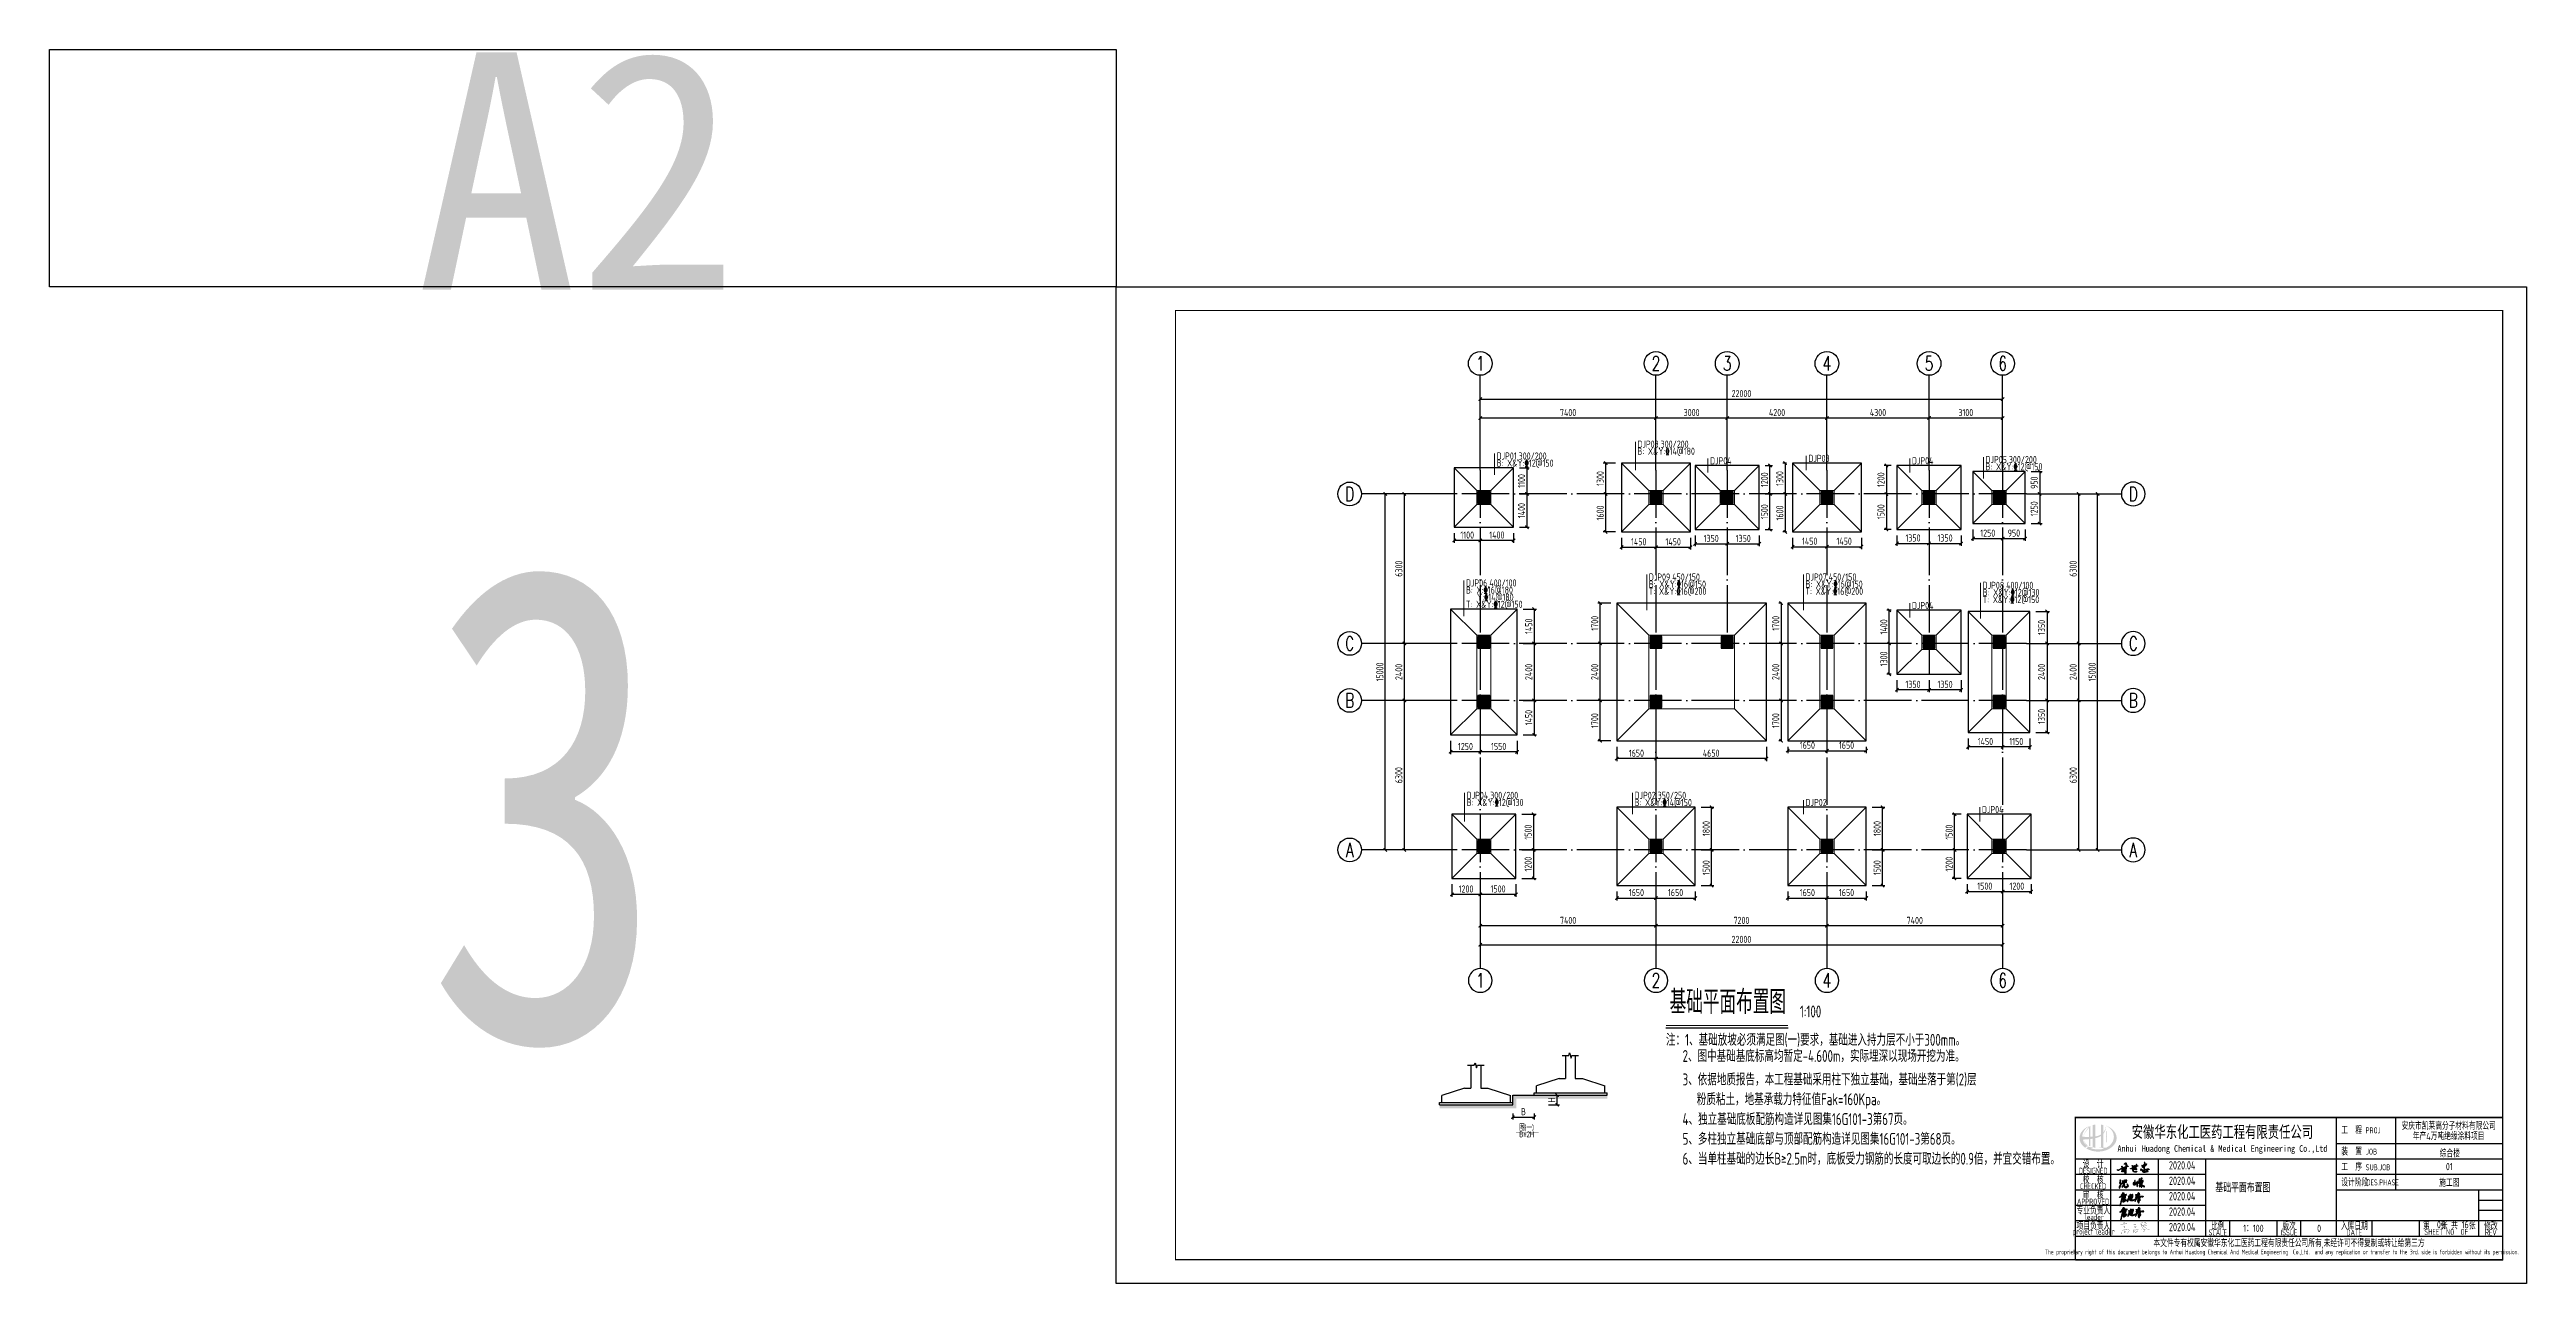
# Model space of a CAD drawing. Extents: x 9731685 to 18866768, y -962146 to 194094.
# Drawn here: x 9732137 to 9836457, y 3294 to 55294 of the extents above; entities that cross this region are included whole.
import ezdxf
from ezdxf.enums import TextEntityAlignment as Align

# ---------------------------------------------------------------- set-up
doc = ezdxf.new("R2010")
doc.units = 0
doc.header["$LTSCALE"] = 1000
doc.linetypes.add('DOTE', pattern=[2.42, 2, -0.2, 0.02, -0.2])
doc.layers.get('0').update_dxf_attribs({"linetype": 'CONTINUOUS'})
doc.layers.get('Defpoints').update_dxf_attribs({"linetype": 'CONTINUOUS'})
for name, color, linetype in [('10', 7, 'CONTINUOUS'), ('AXIS', 1, 'DOTE'), ('AXIS_DIM', 3, 'CONTINUOUS'), ('AXIS_NUM', 7, 'CONTINUOUS'), ('BORDER', 7, 'CONTINUOUS'), ('COLU', 7, 'CONTINUOUS'), ('COLU_HATCH', 251, 'CONTINUOUS'), ('DIM', 3, 'CONTINUOUS'), ('HATCH', 254, 'CONTINUOUS'), ('NUM', 7, 'CONTINUOUS'), ('S_BEAMDIMLOCAL', 7, 'CONTINUOUS'), ('SIGN', 4, 'CONTINUOUS'), ('TEXT', 7, 'CONTINUOUS'), ('图框', 33, 'CONTINUOUS'), ('柱', 2, 'CONTINUOUS')]:
    doc.layers.add(name, color=color, linetype=linetype)
doc.layers.add('1505', color=2, linetype='CONTINUOUS', lineweight=18)
doc.layers.add('1526', color=7, linetype='CONTINUOUS', lineweight=18)
doc.layers.add('709', color=7, linetype='CONTINUOUS', lineweight=18, true_color=0xdfdfdf)
doc.styles.add('AHD_TQ_S', font='')
doc.styles.add('TSSD_Axis', font='Complex.shx', dxfattribs={"width": 0.7, "bigfont": 'hztxt.shx'})
doc.styles.add('TSSD_Dimension', font='Tssdeng.shx', dxfattribs={"width": 0.7, "bigfont": 'hztxt.shx'})
doc.styles.add('TSSD_Norm', font='Tssdeng.shx', dxfattribs={"width": 0.7, "bigfont": 'hztxt.shx'})
doc.styles.add('TSSD_Rein', font='Tssdeng.shx', dxfattribs={"width": 0.7, "bigfont": 'hztxt.shx'})
doc.styles.add('黑体', font='simhei.ttf')
doc.styles.get('AHD_TQ_S').set_extended_font_data('SimSun')
doc.dimstyles.new('TSSD_100_100$0', dxfattribs={"dimtxt": 300, "dimasz": 100, "dimexe": 100, "dimexo": 250, "dimgap": 80, "dimtad": 1, "dimdec": 0, "dimzin": 0, "dimdsep": 46, "dimtxsty": 'TSSD_Dimension', "dimblk1": 'ARCHTICK', "dimblk2": 'ARCHTICK', "dimsah": 1, "dimcen": 0, "dimclrd": 3, "dimclre": 256, "dimclrt": 7, "dimadec": 1, "dimazin": 0, "dimtfac": 1, "dimtdec": 0, "dimtix": 1, "dimtmove": 2, "dimatfit": 3, "dimldrblk": 'ARCHTICK', "dimfxl": 1, "dimtolj": 1, "dimtzin": 0, "dimarcsym": 0})
pattern_1 = [(45, (0, 0), (-0.0008838835, 0.0008838835), [])]

msp = doc.modelspace()

# ---------------------------------------------------------------- texts
for s, height, style, width, p in [('安徽华东化工医药工程有限责任公司', 500, 'AHD_TQ_S', 0.7, (9823651.7, 9693.7)), ('安庆市凯莱高分子材料有限公司', 300, 'TSSD_Rein', 0.7, (9833180.5, 9963.9)), ('年产4万吨绝缘涂料项目', 300, 'TSSD_Rein', 0.7, (9833180.5, 9528.9)), ('设  计', 300, 'TSSD_Rein', 0.7, (9818206.8, 8343.7)), ('Anhui Huadong Chemical & Medical Engineering Co.,Ltd', 280, 'AHD_TQ_S', 0.85, (9823651.7, 8943.7)), ('综合楼', 300, 'TSSD_Rein', 0.7, (9833228.3, 8807.7)), ('01', 300, 'TSSD_Rein', 0.7, (9833206.8, 8218.7)), ('DESIGNED', 250, 'TSSD_Rein', 0.7, (9818206.8, 8043.7)), ('CHECKED', 250, 'TSSD_Rein', 0.7, (9818206.8, 7393.7)), ('校  核', 300, 'TSSD_Rein', 0.7, (9818206.8, 7693.7)), ('施工图', 300, 'TSSD_Rein', 0.7, (9833206.8, 7568.7)), ('APPROVED', 250, 'TSSD_Rein', 0.7, (9818206.8, 6743.7)), ('专业负责人', 300, 'TSSD_Rein', 0.7, (9818215.1, 6393.7)), ('审  核', 300, 'TSSD_Rein', 0.7, (9818206.8, 7043.7)), ('project leader', 250, 'TSSD_Rein', 0.7, (9818232.3, 5443.7)), ('项目负责人', 300, 'TSSD_Rein', 0.7, (9818215.1, 5743.7)), ('leader', 250, 'TSSD_Rein', 0.7, (9818258.7, 6093.7)), ('SCALE', 250, 'TSSD_Rein', 0.7, (9823456.8, 5443.7)), ('比例', 300, 'TSSD_Rein', 0.7, (9823456.8, 5743.7)), ('ISSUE', 250, 'TSSD_Rein', 0.7, (9826456.8, 5443.7)), ('版次', 300, 'TSSD_Rein', 0.7, (9826456.8, 5743.7)), ('入库日期', 300, 'TSSD_Rein', 0.7, (9829206.8, 5743.7)), ('DATE', 250, 'TSSD_Rein', 0.7, (9829206.8, 5443.7)), ('第   张 共   张', 300, 'TSSD_Rein', 0.7, (9833206.8, 5768.7)), ('SHEET NO  OF  ', 250, 'TSSD_Rein', 0.7, (9833206.8, 5468.7)), ('修改', 300, 'TSSD_Rein', 0.7, (9834956.8, 5743.7)), ('REV', 250, 'TSSD_Rein', 0.7, (9834956.8, 5443.7)), ('The proprietary right of this document belongs to Anhui Huadong Chemical And Medical Engineering  Co.,Ltd.  and any replication or transfer to the 3rd. side is forbidden without its permission. ', 200, 'TSSD_Rein', 0.7, (9826203.2, 4594.4)), ('本文件专有权属安徽华东化工医药工程有限责任公司所有,未经许可不得复制或转让给第三方', 300, 'TSSD_Rein', 0.7, (9826456.8, 4993.7))]:
    msp.add_text(s, height=height, dxfattribs=dict(style=style, width=width)).set_placement(p, align=Align.MIDDLE)
at = {"style": 'TSSD_Rein', "width": 0.7}
for s, height, p in [('工  程 ', 300, (9828656.8, 9593.7)), ('PROJ', 250, (9829681.2, 9623.1)), ('装  置 ', 300, (9828656.8, 8693.7)), ('工  序 ', 300, (9828656.8, 8043.7)), ('JOB', 250, (9829699.2, 8726.5)), ('设计阶段', 300, (9828656.8, 7393.7)), ('SUB.JOB', 250, (9829687.6, 8063.8)), ('DES.PHASE', 250, (9829714.9, 7427))]:
    msp.add_text(s, height=height, dxfattribs=at).set_placement(p)
at = {"color": 6, "style": 'TSSD_Rein', "width": 0.7}
for s, p in [('03', (9832854.3, 5772.2)), ('16', (9833875.5, 5772.2))]:
    msp.add_text(s, height=300, dxfattribs=at).set_placement(p, align=Align.MIDDLE)
at = {"style": 'TSSD_Rein', "width": 0.7}
for tag, text, height, p in [('2020.04', '200320-02-040', 350, (9821956.1, 8274)), ('2020.04', '200320-02-040', 350, (9821956.1, 7624)), ('2020.04', '200320-02-040', 350, (9821956.1, 6974)), ('2020.04', '200320-02-040', 350, (9821956.1, 6324)), ('2020.04', '200320-02-040', 350, (9821956.1, 5674)), ('0', '0', 300, (9827723.7, 5618.7))]:
    msp.add_attdef(tag, text=text, height=height, dxfattribs=at).set_placement(p, align=Align.MIDDLE)
at = {"lineweight": -3, "style": 'TSSD_Rein', "width": 0.7}
for tag, text, p in [('1：100', '1:100', (9824956.8, 5618.7)), ('0', '0', (9827723.7, 5618.7))]:
    msp.add_attdef(tag, text=text, height=300, dxfattribs=at).set_placement(p, align=Align.MIDDLE)
at = {"layer": '1526', "style": 'TSSD_Rein', "width": 0.7}
for s, p in [('DJP03,300/200', (9799013.3, 38814.3)), ('DJP01,300/200', (9793082.9, 38314.3)), ('B: X&Y:%%13212@150', (9793082.9, 38014.3)), ('B: X&Y:%%13214@180', (9799013.3, 38514.3)), ('DJP04', (9802073.3, 38114.3)), ('DJP03', (9806213.3, 38214.3)), ('DJP04', (9810573.3, 38114.3)), ('DJP05,300/200', (9813673.3, 38164.3)), ('B: X&Y:%%13212@150', (9813673.3, 37864.3)), ('DJP06,400/100', (9791793.3, 32964.3)), ('B: X:%%13216@180', (9791793.3, 32664.3)), ('   Y:%%13214@180', (9791793.3, 32364.3)), ('T: X&Y:%%13216@200', (9799493.3, 32614.3)), ('DJP09,450/150', (9799493.3, 33214.3)), ('B: X&Y:%%13216@150', (9799493.3, 32914.3)), ('T: X&Y:%%13216@200', (9806093.3, 32614.3)), ('DJP07,450/150', (9806093.3, 33214.3)), ('B: X&Y:%%13216@150', (9806093.3, 32914.3)), ('DJP08,400/100', (9813553.3, 32864.3)), ('B: X&Y:%%13212@130', (9813553.3, 32564.3)), ('T: X&Y:%%13212@150', (9791793.3, 32064.3)), ('DJP04', (9810573.3, 32014.3)), ('T: X&Y:%%13212@150', (9813553.3, 32264.3)), ('DJP04,300/200', (9791823.3, 24014.3)), ('DJP02,350/250', (9798893.3, 24014.3)), ('B: X&Y:%%13212@130', (9791823.3, 23714.3)), ('B: X&Y:%%13214@150', (9798893.3, 23714.3)), ('DJP02', (9806093.3, 23714.3)), ('DJP04', (9813523.3, 23414.3))]:
    msp.add_text(s, height=300, dxfattribs=at).set_placement(p, align=Align.TOP_LEFT)
at = {"layer": 'BORDER', "lineweight": -3, "insert": (9823354.2, 7490.1), "char_height": 350, "width": 4985.785, "attachment_point": 1, "style": 'TSSD_Rein'}
msp.add_mtext('基础平面布置图', dxfattribs=at)
at = {"layer": 'NUM', "style": 'TSSD_Norm', "width": 0.7}
for s, height, p in [('基础平面布置图', 1000, (9800370.9, 14355.7, 0)), ('1:100', 500, (9805855.2, 14355.7, 0))]:
    msp.add_text(s, height=height, dxfattribs=at).set_placement(p, align=Align.BOTTOM_LEFT)
at = {"layer": 'S_BEAMDIMLOCAL', "color": 4, "style": '黑体'}
msp.add_text('A2', height=10000, dxfattribs=at).set_placement((9754364, 45179.8), align=Align.CENTER)
at = {"layer": 'SIGN', "color": 2, "style": '黑体', "width": 0.75}
msp.add_text('3', height=20000, dxfattribs=at).set_placement((9753066.9, 13553.2), align=Align.CENTER)
at = {"layer": 'TEXT', "style": 'TSSD_Rein', "width": 0.7}
msp.add_text('注：1、基础放坡必须满足图(一)要求，基础进入持力层不小于300mm。', height=500, dxfattribs=at).set_placement((9800215, 13311.7))
msp.add_text('2、图中基础基底标高均暂定-4.600m，实际埋深以现场开挖为准。', height=500, dxfattribs=at).set_placement((9800915, 12480.6), align=Align.BOTTOM_LEFT)
at = {"layer": 'TEXT', "ltscale": 99, "style": 'TSSD_Rein', "width": 0.7}
for s, p in [('3、依据地质报告，本工程基础采用柱下独立基础，基础坐落于第(2)层', (9800915, 11641.7)), ('4、独立基础底板配筋构造详见图集16G101-3第67页。', (9800915, 9971.7)), ('粉质粘土，地基承载力特征值Fak=160Kpa。', (9801515, 10806.7)), ('5、多柱独立基础底部与顶部配筋构造详见图集16G101-3第68页。', (9800915, 9136.7)), ('6、当单柱基础的边长B≥2.5m时，底板受力钢筋的长度可取边长的0.9倍，并宜交错布置。', (9800915, 8301.7))]:
    msp.add_text(s, height=500, dxfattribs=at).set_placement(p)
at = {"layer": '图框', "style": 'TSSD_Rein', "width": 0.7}
msp.add_text('B≥2H', height=250, dxfattribs=at).set_placement((9794038.6, 9378), align=Align.BOTTOM_LEFT)
msp.add_attdef('图(一)', text='', height=250, dxfattribs=at).set_placement((9794029.5, 9983.7), align=Align.TOP_LEFT)

# ---------------------------------------------------------------- blocks, each defined once
blk = doc.blocks.new('ts_axno')
at = {"color": 0, "linetype": 'ByBlock', "lineweight": -2}
blk.add_circle((0, 0), 0.5, dxfattribs=at)
at = {"color": 0, "linetype": 'ByBlock', "lineweight": -2, "style": 'TSSD_Axis', "width": 0.7}
blk.add_attdef('A', text='', height=0.6, dxfattribs=at).set_placement((0, 0), align=Align.MIDDLE_CENTER)
blk = doc.blocks.new('_ArchTick')
at = {"color": 0, "linetype": 'ByBlock', "const_width": 0.5}
blk.add_lwpolyline([(-0.7, -0.7), (0.7, 0.7)], dxfattribs=at)
blk = doc.blocks.new('*D682')
at = {"layer": 'AXIS_DIM', "lineweight": -2}
for p, q in [((9811295, 37815), (9811295, 39865)), ((9814395, 37815), (9814395, 39865))]:
    blk.add_line(p, q, dxfattribs=at)
at = {"layer": 'AXIS_DIM', "color": 3, "lineweight": -2}
blk.add_line((9814395, 39765), (9811295, 39765), dxfattribs=at)
at = {"layer": 'Defpoints', "color": 0}
for p in [(9811295, 39765), (9811295, 37565), (9814395, 37565)]:
    blk.add_point(p, dxfattribs=at)
at = {"layer": 'AXIS_DIM', "color": 3, "lineweight": -2, "xscale": 100, "yscale": 100, "zscale": 100, "rotation": 180}
blk.add_blockref('_ArchTick', (9811295, 39765), dxfattribs=at)
at = {"layer": 'AXIS_DIM', "color": 3, "lineweight": -2, "xscale": 100, "yscale": 100, "zscale": 100}
blk.add_blockref('_ArchTick', (9814395, 39765), dxfattribs=at)
at = {"layer": 'AXIS_DIM', "color": 7, "insert": (9812845, 39995), "char_height": 300, "attachment_point": 5, "style": 'TSSD_Dimension'}
blk.add_mtext('\\A1;3100', dxfattribs=at)
blk = doc.blocks.new('*D683')
at = {"layer": 'AXIS_DIM', "lineweight": -2}
for p, q in [((9806995, 37815), (9806995, 39865)), ((9811295, 37815), (9811295, 39865))]:
    blk.add_line(p, q, dxfattribs=at)
at = {"layer": 'AXIS_DIM', "color": 3, "lineweight": -2}
blk.add_line((9811295, 39765), (9806995, 39765), dxfattribs=at)
at = {"layer": 'Defpoints', "color": 0}
for p in [(9806995, 39765), (9806995, 37565), (9811295, 37565)]:
    blk.add_point(p, dxfattribs=at)
at = {"layer": 'AXIS_DIM', "color": 3, "lineweight": -2, "xscale": 100, "yscale": 100, "zscale": 100, "rotation": 180}
blk.add_blockref('_ArchTick', (9806995, 39765), dxfattribs=at)
at = {"layer": 'AXIS_DIM', "color": 3, "lineweight": -2, "xscale": 100, "yscale": 100, "zscale": 100}
blk.add_blockref('_ArchTick', (9811295, 39765), dxfattribs=at)
at = {"layer": 'AXIS_DIM', "color": 7, "insert": (9809145, 39995), "char_height": 300, "attachment_point": 5, "style": 'TSSD_Dimension'}
blk.add_mtext('\\A1;4300', dxfattribs=at)
blk = doc.blocks.new('*D684')
at = {"layer": 'AXIS_DIM', "lineweight": -2}
for p, q in [((9802795, 37815), (9802795, 39865)), ((9806995, 37815), (9806995, 39865))]:
    blk.add_line(p, q, dxfattribs=at)
at = {"layer": 'AXIS_DIM', "color": 3, "lineweight": -2}
blk.add_line((9806995, 39765), (9802795, 39765), dxfattribs=at)
at = {"layer": 'Defpoints', "color": 0}
for p in [(9802795, 39765), (9802795, 37565), (9806995, 37565)]:
    blk.add_point(p, dxfattribs=at)
at = {"layer": 'AXIS_DIM', "color": 3, "lineweight": -2, "xscale": 100, "yscale": 100, "zscale": 100, "rotation": 180}
blk.add_blockref('_ArchTick', (9802795, 39765), dxfattribs=at)
at = {"layer": 'AXIS_DIM', "color": 3, "lineweight": -2, "xscale": 100, "yscale": 100, "zscale": 100}
blk.add_blockref('_ArchTick', (9806995, 39765), dxfattribs=at)
at = {"layer": 'AXIS_DIM', "color": 7, "insert": (9804895, 39995), "char_height": 300, "attachment_point": 5, "style": 'TSSD_Dimension'}
blk.add_mtext('\\A1;4200', dxfattribs=at)
blk = doc.blocks.new('*D685')
at = {"layer": 'AXIS_DIM', "lineweight": -2}
for p, q in [((9799795, 37815), (9799795, 39865)), ((9802795, 37815), (9802795, 39865))]:
    blk.add_line(p, q, dxfattribs=at)
at = {"layer": 'AXIS_DIM', "color": 3, "lineweight": -2}
blk.add_line((9802795, 39765), (9799795, 39765), dxfattribs=at)
at = {"layer": 'Defpoints', "color": 0}
for p in [(9799795, 39765), (9799795, 37565), (9802795, 37565)]:
    blk.add_point(p, dxfattribs=at)
at = {"layer": 'AXIS_DIM', "color": 3, "lineweight": -2, "xscale": 100, "yscale": 100, "zscale": 100, "rotation": 180}
blk.add_blockref('_ArchTick', (9799795, 39765), dxfattribs=at)
at = {"layer": 'AXIS_DIM', "color": 3, "lineweight": -2, "xscale": 100, "yscale": 100, "zscale": 100}
blk.add_blockref('_ArchTick', (9802795, 39765), dxfattribs=at)
at = {"layer": 'AXIS_DIM', "color": 7, "insert": (9801295, 39995), "char_height": 300, "attachment_point": 5, "style": 'TSSD_Dimension'}
blk.add_mtext('\\A1;3000', dxfattribs=at)
blk = doc.blocks.new('*D686')
at = {"layer": 'AXIS_DIM', "lineweight": -2}
for p, q in [((9792395, 37815), (9792395, 39865)), ((9799795, 37815), (9799795, 39865))]:
    blk.add_line(p, q, dxfattribs=at)
at = {"layer": 'AXIS_DIM', "color": 3, "lineweight": -2}
blk.add_line((9799795, 39765), (9792395, 39765), dxfattribs=at)
at = {"layer": 'Defpoints', "color": 0}
for p in [(9792395, 39765), (9792395, 37565), (9799795, 37565)]:
    blk.add_point(p, dxfattribs=at)
at = {"layer": 'AXIS_DIM', "color": 3, "lineweight": -2, "xscale": 100, "yscale": 100, "zscale": 100, "rotation": 180}
blk.add_blockref('_ArchTick', (9792395, 39765), dxfattribs=at)
at = {"layer": 'AXIS_DIM', "color": 3, "lineweight": -2, "xscale": 100, "yscale": 100, "zscale": 100}
blk.add_blockref('_ArchTick', (9799795, 39765), dxfattribs=at)
at = {"layer": 'AXIS_DIM', "color": 7, "insert": (9796095, 39995), "char_height": 300, "attachment_point": 5, "style": 'TSSD_Dimension'}
blk.add_mtext('\\A1;7400', dxfattribs=at)
blk = doc.blocks.new('*D687')
at = {"layer": 'AXIS_DIM', "lineweight": -2}
for p, q in [((9792395, 37815), (9792395, 40665)), ((9814395, 37815), (9814395, 40665))]:
    blk.add_line(p, q, dxfattribs=at)
at = {"layer": 'AXIS_DIM', "color": 3, "lineweight": -2}
blk.add_line((9792395, 40565), (9814395, 40565), dxfattribs=at)
at = {"layer": 'Defpoints', "color": 0}
for p in [(9814395, 40565), (9792395, 37565), (9814395, 37565)]:
    blk.add_point(p, dxfattribs=at)
at = {"layer": 'AXIS_DIM', "color": 3, "lineweight": -2, "xscale": 100, "yscale": 100, "zscale": 100, "rotation": 180}
blk.add_blockref('_ArchTick', (9792395, 40565), dxfattribs=at)
at = {"layer": 'AXIS_DIM', "color": 3, "lineweight": -2, "xscale": 100, "yscale": 100, "zscale": 100}
blk.add_blockref('_ArchTick', (9814395, 40565), dxfattribs=at)
at = {"layer": 'AXIS_DIM', "color": 7, "insert": (9803395, 40795), "char_height": 300, "attachment_point": 5, "style": 'TSSD_Dimension'}
blk.add_mtext('\\A1;22000', dxfattribs=at)
blk = doc.blocks.new('*D688')
at = {"layer": 'AXIS_DIM', "lineweight": -2}
for p, q in [((9791145, 36565), (9789095, 36565)), ((9791145, 30265), (9789095, 30265))]:
    blk.add_line(p, q, dxfattribs=at)
at = {"layer": 'AXIS_DIM', "color": 3, "lineweight": -2}
blk.add_line((9789195, 36565), (9789195, 30265), dxfattribs=at)
at = {"layer": 'Defpoints', "color": 0}
for p in [(9791395, 36565), (9789195, 30265), (9791395, 30265)]:
    blk.add_point(p, dxfattribs=at)
at = {"layer": 'AXIS_DIM', "color": 3, "lineweight": -2, "xscale": 100, "yscale": 100, "zscale": 100}
for p, rotation in [((9789195, 36565), 90), ((9789195, 30265), 270)]:
    blk.add_blockref('_ArchTick', p, dxfattribs=dict(at, rotation=rotation))
at = {"layer": 'AXIS_DIM', "color": 7, "insert": (9788965, 33415), "char_height": 300, "attachment_point": 5, "rotation": 90, "style": 'TSSD_Dimension'}
blk.add_mtext('\\A1;6300', dxfattribs=at)
blk = doc.blocks.new('*D689')
at = {"layer": 'AXIS_DIM', "lineweight": -2}
for p, q in [((9791145, 30265), (9789095, 30265)), ((9791145, 27865), (9789095, 27865))]:
    blk.add_line(p, q, dxfattribs=at)
at = {"layer": 'AXIS_DIM', "color": 3, "lineweight": -2}
blk.add_line((9789195, 30265), (9789195, 27865), dxfattribs=at)
at = {"layer": 'Defpoints', "color": 0}
for p in [(9791395, 30265), (9789195, 27865), (9791395, 27865)]:
    blk.add_point(p, dxfattribs=at)
at = {"layer": 'AXIS_DIM', "color": 3, "lineweight": -2, "xscale": 100, "yscale": 100, "zscale": 100}
for p, rotation in [((9789195, 30265), 90), ((9789195, 27865), 270)]:
    blk.add_blockref('_ArchTick', p, dxfattribs=dict(at, rotation=rotation))
at = {"layer": 'AXIS_DIM', "color": 7, "insert": (9788965, 29065), "char_height": 300, "attachment_point": 5, "rotation": 90, "style": 'TSSD_Dimension'}
blk.add_mtext('\\A1;2400', dxfattribs=at)
blk = doc.blocks.new('*D690')
at = {"layer": 'AXIS_DIM', "lineweight": -2}
for p, q in [((9791145, 27865), (9789095, 27865)), ((9791145, 21565), (9789095, 21565))]:
    blk.add_line(p, q, dxfattribs=at)
at = {"layer": 'AXIS_DIM', "color": 3, "lineweight": -2}
blk.add_line((9789195, 27865), (9789195, 21565), dxfattribs=at)
at = {"layer": 'Defpoints', "color": 0}
for p in [(9791395, 27865), (9789195, 21565), (9791395, 21565)]:
    blk.add_point(p, dxfattribs=at)
at = {"layer": 'AXIS_DIM', "color": 3, "lineweight": -2, "xscale": 100, "yscale": 100, "zscale": 100}
for p, rotation in [((9789195, 27865), 90), ((9789195, 21565), 270)]:
    blk.add_blockref('_ArchTick', p, dxfattribs=dict(at, rotation=rotation))
at = {"layer": 'AXIS_DIM', "color": 7, "insert": (9788965, 24715), "char_height": 300, "attachment_point": 5, "rotation": 90, "style": 'TSSD_Dimension'}
blk.add_mtext('\\A1;6300', dxfattribs=at)
blk = doc.blocks.new('*D691')
at = {"layer": 'AXIS_DIM', "lineweight": -2}
for p, q in [((9791145, 36565), (9788295, 36565)), ((9791145, 21565), (9788295, 21565))]:
    blk.add_line(p, q, dxfattribs=at)
at = {"layer": 'AXIS_DIM', "color": 3, "lineweight": -2}
blk.add_line((9788395, 21565), (9788395, 36565), dxfattribs=at)
at = {"layer": 'Defpoints', "color": 0}
for p in [(9788395, 36565), (9791395, 36565), (9791395, 21565)]:
    blk.add_point(p, dxfattribs=at)
at = {"layer": 'AXIS_DIM', "color": 3, "lineweight": -2, "xscale": 100, "yscale": 100, "zscale": 100}
for p, rotation in [((9788395, 36565), 90), ((9788395, 21565), 270)]:
    blk.add_blockref('_ArchTick', p, dxfattribs=dict(at, rotation=rotation))
at = {"layer": 'AXIS_DIM', "color": 7, "insert": (9788165, 29065), "char_height": 300, "attachment_point": 5, "rotation": 90, "style": 'TSSD_Dimension'}
blk.add_mtext('\\A1;15000', dxfattribs=at)
blk = doc.blocks.new('*D692')
at = {"layer": 'AXIS_DIM', "lineweight": -2}
for p, q in [((9806995, 20315), (9806995, 18265)), ((9814395, 20315), (9814395, 18265))]:
    blk.add_line(p, q, dxfattribs=at)
at = {"layer": 'AXIS_DIM', "color": 3, "lineweight": -2}
blk.add_line((9814395, 18365), (9806995, 18365), dxfattribs=at)
at = {"layer": 'Defpoints', "color": 0}
for p in [(9806995, 20565), (9814395, 20565), (9806995, 18365)]:
    blk.add_point(p, dxfattribs=at)
at = {"layer": 'AXIS_DIM', "color": 3, "lineweight": -2, "xscale": 100, "yscale": 100, "zscale": 100, "rotation": 180}
blk.add_blockref('_ArchTick', (9806995, 18365), dxfattribs=at)
at = {"layer": 'AXIS_DIM', "color": 3, "lineweight": -2, "xscale": 100, "yscale": 100, "zscale": 100}
blk.add_blockref('_ArchTick', (9814395, 18365), dxfattribs=at)
at = {"layer": 'AXIS_DIM', "color": 7, "insert": (9810695, 18595), "char_height": 300, "attachment_point": 5, "style": 'TSSD_Dimension'}
blk.add_mtext('\\A1;7400', dxfattribs=at)
blk = doc.blocks.new('*D693')
at = {"layer": 'AXIS_DIM', "lineweight": -2}
for p, q in [((9799795, 20315), (9799795, 18265)), ((9806995, 20315), (9806995, 18265))]:
    blk.add_line(p, q, dxfattribs=at)
at = {"layer": 'AXIS_DIM', "color": 3, "lineweight": -2}
blk.add_line((9806995, 18365), (9799795, 18365), dxfattribs=at)
at = {"layer": 'Defpoints', "color": 0}
for p in [(9799795, 20565), (9806995, 20565), (9799795, 18365)]:
    blk.add_point(p, dxfattribs=at)
at = {"layer": 'AXIS_DIM', "color": 3, "lineweight": -2, "xscale": 100, "yscale": 100, "zscale": 100, "rotation": 180}
blk.add_blockref('_ArchTick', (9799795, 18365), dxfattribs=at)
at = {"layer": 'AXIS_DIM', "color": 3, "lineweight": -2, "xscale": 100, "yscale": 100, "zscale": 100}
blk.add_blockref('_ArchTick', (9806995, 18365), dxfattribs=at)
at = {"layer": 'AXIS_DIM', "color": 7, "insert": (9803395, 18595), "char_height": 300, "attachment_point": 5, "style": 'TSSD_Dimension'}
blk.add_mtext('\\A1;7200', dxfattribs=at)
blk = doc.blocks.new('*D694')
at = {"layer": 'AXIS_DIM', "lineweight": -2}
for p, q in [((9792395, 20315), (9792395, 18265)), ((9799795, 20315), (9799795, 18265))]:
    blk.add_line(p, q, dxfattribs=at)
at = {"layer": 'AXIS_DIM', "color": 3, "lineweight": -2}
blk.add_line((9799795, 18365), (9792395, 18365), dxfattribs=at)
at = {"layer": 'Defpoints', "color": 0}
for p in [(9792395, 20565), (9799795, 20565), (9792395, 18365)]:
    blk.add_point(p, dxfattribs=at)
at = {"layer": 'AXIS_DIM', "color": 3, "lineweight": -2, "xscale": 100, "yscale": 100, "zscale": 100, "rotation": 180}
blk.add_blockref('_ArchTick', (9792395, 18365), dxfattribs=at)
at = {"layer": 'AXIS_DIM', "color": 3, "lineweight": -2, "xscale": 100, "yscale": 100, "zscale": 100}
blk.add_blockref('_ArchTick', (9799795, 18365), dxfattribs=at)
at = {"layer": 'AXIS_DIM', "color": 7, "insert": (9796095, 18595), "char_height": 300, "attachment_point": 5, "style": 'TSSD_Dimension'}
blk.add_mtext('\\A1;7400', dxfattribs=at)
blk = doc.blocks.new('*D695')
at = {"layer": 'AXIS_DIM', "lineweight": -2}
for p, q in [((9792395, 20315), (9792395, 17465)), ((9814395, 20315), (9814395, 17465))]:
    blk.add_line(p, q, dxfattribs=at)
at = {"layer": 'AXIS_DIM', "color": 3, "lineweight": -2}
blk.add_line((9792395, 17565), (9814395, 17565), dxfattribs=at)
at = {"layer": 'Defpoints', "color": 0}
for p in [(9792395, 20565), (9814395, 20565), (9814395, 17565)]:
    blk.add_point(p, dxfattribs=at)
at = {"layer": 'AXIS_DIM', "color": 3, "lineweight": -2, "xscale": 100, "yscale": 100, "zscale": 100, "rotation": 180}
blk.add_blockref('_ArchTick', (9792395, 17565), dxfattribs=at)
at = {"layer": 'AXIS_DIM', "color": 3, "lineweight": -2, "xscale": 100, "yscale": 100, "zscale": 100}
blk.add_blockref('_ArchTick', (9814395, 17565), dxfattribs=at)
at = {"layer": 'AXIS_DIM', "color": 7, "insert": (9803395, 17795), "char_height": 300, "attachment_point": 5, "style": 'TSSD_Dimension'}
blk.add_mtext('\\A1;22000', dxfattribs=at)
blk = doc.blocks.new('*D696')
at = {"layer": 'AXIS_DIM', "lineweight": -2}
for p, q in [((9815645, 36565), (9817695, 36565)), ((9815645, 30265), (9817695, 30265))]:
    blk.add_line(p, q, dxfattribs=at)
at = {"layer": 'AXIS_DIM', "color": 3, "lineweight": -2}
blk.add_line((9817595, 36565), (9817595, 30265), dxfattribs=at)
at = {"layer": 'Defpoints', "color": 0}
for p in [(9815395, 36565), (9815395, 30265), (9817595, 30265)]:
    blk.add_point(p, dxfattribs=at)
at = {"layer": 'AXIS_DIM', "color": 3, "lineweight": -2, "xscale": 100, "yscale": 100, "zscale": 100}
for p, rotation in [((9817595, 36565), 90), ((9817595, 30265), 270)]:
    blk.add_blockref('_ArchTick', p, dxfattribs=dict(at, rotation=rotation))
at = {"layer": 'AXIS_DIM', "color": 7, "insert": (9817365, 33415), "char_height": 300, "attachment_point": 5, "rotation": 90, "style": 'TSSD_Dimension'}
blk.add_mtext('\\A1;6300', dxfattribs=at)
blk = doc.blocks.new('*D697')
at = {"layer": 'AXIS_DIM', "lineweight": -2}
for p, q in [((9815645, 30265), (9817695, 30265)), ((9815645, 27865), (9817695, 27865))]:
    blk.add_line(p, q, dxfattribs=at)
at = {"layer": 'AXIS_DIM', "color": 3, "lineweight": -2}
blk.add_line((9817595, 30265), (9817595, 27865), dxfattribs=at)
at = {"layer": 'Defpoints', "color": 0}
for p in [(9815395, 30265), (9815395, 27865), (9817595, 27865)]:
    blk.add_point(p, dxfattribs=at)
at = {"layer": 'AXIS_DIM', "color": 3, "lineweight": -2, "xscale": 100, "yscale": 100, "zscale": 100}
for p, rotation in [((9817595, 30265), 90), ((9817595, 27865), 270)]:
    blk.add_blockref('_ArchTick', p, dxfattribs=dict(at, rotation=rotation))
at = {"layer": 'AXIS_DIM', "color": 7, "insert": (9817365, 29065), "char_height": 300, "attachment_point": 5, "rotation": 90, "style": 'TSSD_Dimension'}
blk.add_mtext('\\A1;2400', dxfattribs=at)
blk = doc.blocks.new('*D698')
at = {"layer": 'AXIS_DIM', "lineweight": -2}
for p, q in [((9815645, 27865), (9817695, 27865)), ((9815645, 21565), (9817695, 21565))]:
    blk.add_line(p, q, dxfattribs=at)
at = {"layer": 'AXIS_DIM', "color": 3, "lineweight": -2}
blk.add_line((9817595, 27865), (9817595, 21565), dxfattribs=at)
at = {"layer": 'Defpoints', "color": 0}
for p in [(9815395, 27865), (9815395, 21565), (9817595, 21565)]:
    blk.add_point(p, dxfattribs=at)
at = {"layer": 'AXIS_DIM', "color": 3, "lineweight": -2, "xscale": 100, "yscale": 100, "zscale": 100}
for p, rotation in [((9817595, 27865), 90), ((9817595, 21565), 270)]:
    blk.add_blockref('_ArchTick', p, dxfattribs=dict(at, rotation=rotation))
at = {"layer": 'AXIS_DIM', "color": 7, "insert": (9817365, 24715), "char_height": 300, "attachment_point": 5, "rotation": 90, "style": 'TSSD_Dimension'}
blk.add_mtext('\\A1;6300', dxfattribs=at)
blk = doc.blocks.new('*D699')
at = {"layer": 'AXIS_DIM', "lineweight": -2}
for p, q in [((9815645, 36565), (9818495, 36565)), ((9815645, 21565), (9818495, 21565))]:
    blk.add_line(p, q, dxfattribs=at)
at = {"layer": 'AXIS_DIM', "color": 3, "lineweight": -2}
blk.add_line((9818395, 21565), (9818395, 36565), dxfattribs=at)
at = {"layer": 'Defpoints', "color": 0}
for p in [(9815395, 36565), (9818395, 36565), (9815395, 21565)]:
    blk.add_point(p, dxfattribs=at)
at = {"layer": 'AXIS_DIM', "color": 3, "lineweight": -2, "xscale": 100, "yscale": 100, "zscale": 100}
for p, rotation in [((9818395, 36565), 90), ((9818395, 21565), 270)]:
    blk.add_blockref('_ArchTick', p, dxfattribs=dict(at, rotation=rotation))
at = {"layer": 'AXIS_DIM', "color": 7, "insert": (9818165, 29065), "char_height": 300, "attachment_point": 5, "rotation": 90, "style": 'TSSD_Dimension'}
blk.add_mtext('\\A1;15000', dxfattribs=at)
blk = doc.blocks.new('*D700')
at = {"layer": 'Defpoints', "color": 0}
for p in [(9793795, 37665), (9793795, 36565), (9794359, 36565)]:
    blk.add_point(p, dxfattribs=at)
at = {"layer": 'DIM', "lineweight": -2}
for p, q in [((9794045, 37665), (9794459, 37665)), ((9794045, 36565), (9794459, 36565))]:
    blk.add_line(p, q, dxfattribs=at)
at = {"layer": 'DIM', "color": 3, "lineweight": -2}
blk.add_line((9794359, 37665), (9794359, 36565), dxfattribs=at)
at = {"layer": 'DIM', "color": 3, "lineweight": -2, "xscale": 100, "yscale": 100, "zscale": 100}
for p, rotation in [((9794359, 37665), 90), ((9794359, 36565), 270)]:
    blk.add_blockref('_ArchTick', p, dxfattribs=dict(at, rotation=rotation))
at = {"layer": 'DIM', "color": 7, "insert": (9794129, 37115), "char_height": 300, "attachment_point": 5, "rotation": 90, "style": 'TSSD_Dimension'}
blk.add_mtext('\\A1;1100', dxfattribs=at)
blk = doc.blocks.new('*D701')
at = {"layer": 'Defpoints', "color": 0}
for p in [(9793795, 36565), (9793795, 35165), (9794359, 35165)]:
    blk.add_point(p, dxfattribs=at)
at = {"layer": 'DIM', "lineweight": -2}
for p, q in [((9794045, 36565), (9794459, 36565)), ((9794045, 35165), (9794459, 35165))]:
    blk.add_line(p, q, dxfattribs=at)
at = {"layer": 'DIM', "color": 3, "lineweight": -2}
blk.add_line((9794359, 36565), (9794359, 35165), dxfattribs=at)
at = {"layer": 'DIM', "color": 3, "lineweight": -2, "xscale": 100, "yscale": 100, "zscale": 100}
for p, rotation in [((9794359, 36565), 90), ((9794359, 35165), 270)]:
    blk.add_blockref('_ArchTick', p, dxfattribs=dict(at, rotation=rotation))
at = {"layer": 'DIM', "color": 7, "insert": (9794129, 35865), "char_height": 300, "attachment_point": 5, "rotation": 90, "style": 'TSSD_Dimension'}
blk.add_mtext('\\A1;1400', dxfattribs=at)
blk = doc.blocks.new('*D702')
at = {"layer": 'Defpoints', "color": 0}
for p in [(9792395, 35165), (9792395, 34604), (9793795, 35165)]:
    blk.add_point(p, dxfattribs=at)
at = {"layer": 'DIM', "lineweight": -2}
for p, q in [((9792395, 34915), (9792395, 34504)), ((9793795, 34915), (9793795, 34504))]:
    blk.add_line(p, q, dxfattribs=at)
at = {"layer": 'DIM', "color": 3, "lineweight": -2}
blk.add_line((9793795, 34604), (9792395, 34604), dxfattribs=at)
at = {"layer": 'DIM', "color": 3, "lineweight": -2, "xscale": 100, "yscale": 100, "zscale": 100, "rotation": 180}
blk.add_blockref('_ArchTick', (9792395, 34604), dxfattribs=at)
at = {"layer": 'DIM', "color": 3, "lineweight": -2, "xscale": 100, "yscale": 100, "zscale": 100}
blk.add_blockref('_ArchTick', (9793795, 34604), dxfattribs=at)
at = {"layer": 'DIM', "color": 7, "insert": (9793095, 34834), "char_height": 300, "attachment_point": 5, "style": 'TSSD_Dimension'}
blk.add_mtext('\\A1;1400', dxfattribs=at)
blk = doc.blocks.new('*D703')
at = {"layer": 'Defpoints', "color": 0}
for p in [(9791295, 35165), (9791295, 34604), (9792395, 35165)]:
    blk.add_point(p, dxfattribs=at)
at = {"layer": 'DIM', "lineweight": -2}
for p, q in [((9791295, 34915), (9791295, 34504)), ((9792395, 34915), (9792395, 34504))]:
    blk.add_line(p, q, dxfattribs=at)
at = {"layer": 'DIM', "color": 3, "lineweight": -2}
blk.add_line((9792395, 34604), (9791295, 34604), dxfattribs=at)
at = {"layer": 'DIM', "color": 3, "lineweight": -2, "xscale": 100, "yscale": 100, "zscale": 100, "rotation": 180}
blk.add_blockref('_ArchTick', (9791295, 34604), dxfattribs=at)
at = {"layer": 'DIM', "color": 3, "lineweight": -2, "xscale": 100, "yscale": 100, "zscale": 100}
blk.add_blockref('_ArchTick', (9792395, 34604), dxfattribs=at)
at = {"layer": 'DIM', "color": 7, "insert": (9791845, 34834), "char_height": 300, "attachment_point": 5, "style": 'TSSD_Dimension'}
blk.add_mtext('\\A1;1100', dxfattribs=at)
blk = doc.blocks.new('*D704')
at = {"layer": 'Defpoints', "color": 0}
for p in [(9793945, 31715), (9793945, 30265), (9794665, 30265)]:
    blk.add_point(p, dxfattribs=at)
at = {"layer": 'DIM', "lineweight": -2}
for p, q in [((9794195, 31715), (9794765, 31715)), ((9794195, 30265), (9794765, 30265))]:
    blk.add_line(p, q, dxfattribs=at)
at = {"layer": 'DIM', "color": 3, "lineweight": -2}
blk.add_line((9794665, 31715), (9794665, 30265), dxfattribs=at)
at = {"layer": 'DIM', "color": 3, "lineweight": -2, "xscale": 100, "yscale": 100, "zscale": 100}
for p, rotation in [((9794665, 31715), 90), ((9794665, 30265), 270)]:
    blk.add_blockref('_ArchTick', p, dxfattribs=dict(at, rotation=rotation))
at = {"layer": 'DIM', "color": 7, "insert": (9794435, 30990), "char_height": 300, "attachment_point": 5, "rotation": 90, "style": 'TSSD_Dimension'}
blk.add_mtext('\\A1;1450', dxfattribs=at)
blk = doc.blocks.new('*D705')
at = {"layer": 'Defpoints', "color": 0}
for p in [(9793945, 30265), (9793945, 27865), (9794665, 27865)]:
    blk.add_point(p, dxfattribs=at)
at = {"layer": 'DIM', "lineweight": -2}
for p, q in [((9794195, 30265), (9794765, 30265)), ((9794195, 27865), (9794765, 27865))]:
    blk.add_line(p, q, dxfattribs=at)
at = {"layer": 'DIM', "color": 3, "lineweight": -2}
blk.add_line((9794665, 30265), (9794665, 27865), dxfattribs=at)
at = {"layer": 'DIM', "color": 3, "lineweight": -2, "xscale": 100, "yscale": 100, "zscale": 100}
for p, rotation in [((9794665, 30265), 90), ((9794665, 27865), 270)]:
    blk.add_blockref('_ArchTick', p, dxfattribs=dict(at, rotation=rotation))
at = {"layer": 'DIM', "color": 7, "insert": (9794435, 29065), "char_height": 300, "attachment_point": 5, "rotation": 90, "style": 'TSSD_Dimension'}
blk.add_mtext('\\A1;2400', dxfattribs=at)
blk = doc.blocks.new('*D706')
at = {"layer": 'Defpoints', "color": 0}
for p in [(9793945, 27865), (9793945, 26415), (9794665, 26415)]:
    blk.add_point(p, dxfattribs=at)
at = {"layer": 'DIM', "lineweight": -2}
for p, q in [((9794195, 27865), (9794765, 27865)), ((9794195, 26415), (9794765, 26415))]:
    blk.add_line(p, q, dxfattribs=at)
at = {"layer": 'DIM', "color": 3, "lineweight": -2}
blk.add_line((9794665, 27865), (9794665, 26415), dxfattribs=at)
at = {"layer": 'DIM', "color": 3, "lineweight": -2, "xscale": 100, "yscale": 100, "zscale": 100}
for p, rotation in [((9794665, 27865), 90), ((9794665, 26415), 270)]:
    blk.add_blockref('_ArchTick', p, dxfattribs=dict(at, rotation=rotation))
at = {"layer": 'DIM', "color": 7, "insert": (9794435, 27140), "char_height": 300, "attachment_point": 5, "rotation": 90, "style": 'TSSD_Dimension'}
blk.add_mtext('\\A1;1450', dxfattribs=at)
blk = doc.blocks.new('*D707')
at = {"layer": 'Defpoints', "color": 0}
for p in [(9792395, 26415), (9793945, 26415), (9792395, 25696)]:
    blk.add_point(p, dxfattribs=at)
at = {"layer": 'DIM', "lineweight": -2}
for p, q in [((9792395, 26165), (9792395, 25596)), ((9793945, 26165), (9793945, 25596))]:
    blk.add_line(p, q, dxfattribs=at)
at = {"layer": 'DIM', "color": 3, "lineweight": -2}
blk.add_line((9793945, 25696), (9792395, 25696), dxfattribs=at)
at = {"layer": 'DIM', "color": 3, "lineweight": -2, "xscale": 100, "yscale": 100, "zscale": 100, "rotation": 180}
blk.add_blockref('_ArchTick', (9792395, 25696), dxfattribs=at)
at = {"layer": 'DIM', "color": 3, "lineweight": -2, "xscale": 100, "yscale": 100, "zscale": 100}
blk.add_blockref('_ArchTick', (9793945, 25696), dxfattribs=at)
at = {"layer": 'DIM', "color": 7, "insert": (9793170, 25926), "char_height": 300, "attachment_point": 5, "style": 'TSSD_Dimension'}
blk.add_mtext('\\A1;1550', dxfattribs=at)
blk = doc.blocks.new('*D708')
at = {"layer": 'Defpoints', "color": 0}
for p in [(9791145, 26415), (9792395, 26415), (9791145, 25696)]:
    blk.add_point(p, dxfattribs=at)
at = {"layer": 'DIM', "lineweight": -2}
for p, q in [((9791145, 26165), (9791145, 25596)), ((9792395, 26165), (9792395, 25596))]:
    blk.add_line(p, q, dxfattribs=at)
at = {"layer": 'DIM', "color": 3, "lineweight": -2}
blk.add_line((9792395, 25696), (9791145, 25696), dxfattribs=at)
at = {"layer": 'DIM', "color": 3, "lineweight": -2, "xscale": 100, "yscale": 100, "zscale": 100, "rotation": 180}
blk.add_blockref('_ArchTick', (9791145, 25696), dxfattribs=at)
at = {"layer": 'DIM', "color": 3, "lineweight": -2, "xscale": 100, "yscale": 100, "zscale": 100}
blk.add_blockref('_ArchTick', (9792395, 25696), dxfattribs=at)
at = {"layer": 'DIM', "color": 7, "insert": (9791770, 25926), "char_height": 300, "attachment_point": 5, "style": 'TSSD_Dimension'}
blk.add_mtext('\\A1;1250', dxfattribs=at)
blk = doc.blocks.new('*D709')
at = {"layer": 'Defpoints', "color": 0}
for p in [(9793895, 23065), (9793895, 21565), (9794642, 21565)]:
    blk.add_point(p, dxfattribs=at)
at = {"layer": 'DIM', "lineweight": -2}
for p, q in [((9794145, 23065), (9794742, 23065)), ((9794145, 21565), (9794742, 21565))]:
    blk.add_line(p, q, dxfattribs=at)
at = {"layer": 'DIM', "color": 3, "lineweight": -2}
blk.add_line((9794642, 23065), (9794642, 21565), dxfattribs=at)
at = {"layer": 'DIM', "color": 3, "lineweight": -2, "xscale": 100, "yscale": 100, "zscale": 100}
for p, rotation in [((9794642, 23065), 90), ((9794642, 21565), 270)]:
    blk.add_blockref('_ArchTick', p, dxfattribs=dict(at, rotation=rotation))
at = {"layer": 'DIM', "color": 7, "insert": (9794412, 22315), "char_height": 300, "attachment_point": 5, "rotation": 90, "style": 'TSSD_Dimension'}
blk.add_mtext('\\A1;1500', dxfattribs=at)
blk = doc.blocks.new('*D710')
at = {"layer": 'Defpoints', "color": 0}
for p in [(9793895, 21565), (9793895, 20365), (9794642, 20365)]:
    blk.add_point(p, dxfattribs=at)
at = {"layer": 'DIM', "lineweight": -2}
for p, q in [((9794145, 21565), (9794742, 21565)), ((9794145, 20365), (9794742, 20365))]:
    blk.add_line(p, q, dxfattribs=at)
at = {"layer": 'DIM', "color": 3, "lineweight": -2}
blk.add_line((9794642, 21565), (9794642, 20365), dxfattribs=at)
at = {"layer": 'DIM', "color": 3, "lineweight": -2, "xscale": 100, "yscale": 100, "zscale": 100}
for p, rotation in [((9794642, 21565), 90), ((9794642, 20365), 270)]:
    blk.add_blockref('_ArchTick', p, dxfattribs=dict(at, rotation=rotation))
at = {"layer": 'DIM', "color": 7, "insert": (9794412, 20965), "char_height": 300, "attachment_point": 5, "rotation": 90, "style": 'TSSD_Dimension'}
blk.add_mtext('\\A1;1200', dxfattribs=at)
blk = doc.blocks.new('*D711')
at = {"layer": 'Defpoints', "color": 0}
for p in [(9792395, 20365), (9793895, 20365), (9792395, 19689)]:
    blk.add_point(p, dxfattribs=at)
at = {"layer": 'DIM', "lineweight": -2}
for p, q in [((9792395, 20115), (9792395, 19589)), ((9793895, 20115), (9793895, 19589))]:
    blk.add_line(p, q, dxfattribs=at)
at = {"layer": 'DIM', "color": 3, "lineweight": -2}
blk.add_line((9793895, 19689), (9792395, 19689), dxfattribs=at)
at = {"layer": 'DIM', "color": 3, "lineweight": -2, "xscale": 100, "yscale": 100, "zscale": 100, "rotation": 180}
blk.add_blockref('_ArchTick', (9792395, 19689), dxfattribs=at)
at = {"layer": 'DIM', "color": 3, "lineweight": -2, "xscale": 100, "yscale": 100, "zscale": 100}
blk.add_blockref('_ArchTick', (9793895, 19689), dxfattribs=at)
at = {"layer": 'DIM', "color": 7, "insert": (9793145, 19919), "char_height": 300, "attachment_point": 5, "style": 'TSSD_Dimension'}
blk.add_mtext('\\A1;1500', dxfattribs=at)
blk = doc.blocks.new('*D712')
at = {"layer": 'Defpoints', "color": 0}
for p in [(9791195, 20365), (9792395, 20365), (9791195, 19689)]:
    blk.add_point(p, dxfattribs=at)
at = {"layer": 'DIM', "lineweight": -2}
for p, q in [((9791195, 20115), (9791195, 19589)), ((9792395, 20115), (9792395, 19589))]:
    blk.add_line(p, q, dxfattribs=at)
at = {"layer": 'DIM', "color": 3, "lineweight": -2}
blk.add_line((9792395, 19689), (9791195, 19689), dxfattribs=at)
at = {"layer": 'DIM', "color": 3, "lineweight": -2, "xscale": 100, "yscale": 100, "zscale": 100, "rotation": 180}
blk.add_blockref('_ArchTick', (9791195, 19689), dxfattribs=at)
at = {"layer": 'DIM', "color": 3, "lineweight": -2, "xscale": 100, "yscale": 100, "zscale": 100}
blk.add_blockref('_ArchTick', (9792395, 19689), dxfattribs=at)
at = {"layer": 'DIM', "color": 7, "insert": (9791795, 19919), "char_height": 300, "attachment_point": 5, "style": 'TSSD_Dimension'}
blk.add_mtext('\\A1;1200', dxfattribs=at)
blk = doc.blocks.new('*D713')
at = {"layer": 'Defpoints', "color": 0}
for p in [(9798145, 20065), (9799795, 20065), (9799795, 19536)]:
    blk.add_point(p, dxfattribs=at)
at = {"layer": 'DIM', "lineweight": -2}
for p, q in [((9798145, 19815), (9798145, 19436)), ((9799795, 19815), (9799795, 19436))]:
    blk.add_line(p, q, dxfattribs=at)
at = {"layer": 'DIM', "color": 3, "lineweight": -2}
blk.add_line((9798145, 19536), (9799795, 19536), dxfattribs=at)
at = {"layer": 'DIM', "color": 3, "lineweight": -2, "xscale": 100, "yscale": 100, "zscale": 100, "rotation": 180}
blk.add_blockref('_ArchTick', (9798145, 19536), dxfattribs=at)
at = {"layer": 'DIM', "color": 3, "lineweight": -2, "xscale": 100, "yscale": 100, "zscale": 100}
blk.add_blockref('_ArchTick', (9799795, 19536), dxfattribs=at)
at = {"layer": 'DIM', "color": 7, "insert": (9798970, 19766), "char_height": 300, "attachment_point": 5, "style": 'TSSD_Dimension'}
blk.add_mtext('\\A1;1650', dxfattribs=at)
blk = doc.blocks.new('*D714')
at = {"layer": 'Defpoints', "color": 0}
for p in [(9799795, 20065), (9801445, 20065), (9801445, 19536)]:
    blk.add_point(p, dxfattribs=at)
at = {"layer": 'DIM', "lineweight": -2}
for p, q in [((9799795, 19815), (9799795, 19436)), ((9801445, 19815), (9801445, 19436))]:
    blk.add_line(p, q, dxfattribs=at)
at = {"layer": 'DIM', "color": 3, "lineweight": -2}
blk.add_line((9799795, 19536), (9801445, 19536), dxfattribs=at)
at = {"layer": 'DIM', "color": 3, "lineweight": -2, "xscale": 100, "yscale": 100, "zscale": 100, "rotation": 180}
blk.add_blockref('_ArchTick', (9799795, 19536), dxfattribs=at)
at = {"layer": 'DIM', "color": 3, "lineweight": -2, "xscale": 100, "yscale": 100, "zscale": 100}
blk.add_blockref('_ArchTick', (9801445, 19536), dxfattribs=at)
at = {"layer": 'DIM', "color": 7, "insert": (9800620, 19766), "char_height": 300, "attachment_point": 5, "style": 'TSSD_Dimension'}
blk.add_mtext('\\A1;1650', dxfattribs=at)
blk = doc.blocks.new('*D715')
at = {"layer": 'Defpoints', "color": 0}
for p in [(9801445, 21565), (9802138, 21565), (9801445, 20065)]:
    blk.add_point(p, dxfattribs=at)
at = {"layer": 'DIM', "lineweight": -2}
for p, q in [((9801695, 21565), (9802238, 21565)), ((9801695, 20065), (9802238, 20065))]:
    blk.add_line(p, q, dxfattribs=at)
at = {"layer": 'DIM', "color": 3, "lineweight": -2}
blk.add_line((9802138, 20065), (9802138, 21565), dxfattribs=at)
at = {"layer": 'DIM', "color": 3, "lineweight": -2, "xscale": 100, "yscale": 100, "zscale": 100}
for p, rotation in [((9802138, 21565), 90), ((9802138, 20065), 270)]:
    blk.add_blockref('_ArchTick', p, dxfattribs=dict(at, rotation=rotation))
at = {"layer": 'DIM', "color": 7, "insert": (9801908, 20815), "char_height": 300, "attachment_point": 5, "rotation": 90, "style": 'TSSD_Dimension'}
blk.add_mtext('\\A1;1500', dxfattribs=at)
blk = doc.blocks.new('*D716')
at = {"layer": 'Defpoints', "color": 0}
for p in [(9801445, 23365), (9802138, 23365), (9801445, 21565)]:
    blk.add_point(p, dxfattribs=at)
at = {"layer": 'DIM', "lineweight": -2}
for p, q in [((9801695, 23365), (9802238, 23365)), ((9801695, 21565), (9802238, 21565))]:
    blk.add_line(p, q, dxfattribs=at)
at = {"layer": 'DIM', "color": 3, "lineweight": -2}
blk.add_line((9802138, 21565), (9802138, 23365), dxfattribs=at)
at = {"layer": 'DIM', "color": 3, "lineweight": -2, "xscale": 100, "yscale": 100, "zscale": 100}
for p, rotation in [((9802138, 23365), 90), ((9802138, 21565), 270)]:
    blk.add_blockref('_ArchTick', p, dxfattribs=dict(at, rotation=rotation))
at = {"layer": 'DIM', "color": 7, "insert": (9801908, 22465), "char_height": 300, "attachment_point": 5, "rotation": 90, "style": 'TSSD_Dimension'}
blk.add_mtext('\\A1;1800', dxfattribs=at)
blk = doc.blocks.new('*D717')
at = {"layer": 'Defpoints', "color": 0}
for p in [(9805345, 20065), (9806995, 20065), (9806995, 19536)]:
    blk.add_point(p, dxfattribs=at)
at = {"layer": 'DIM', "lineweight": -2}
for p, q in [((9805345, 19815), (9805345, 19436)), ((9806995, 19815), (9806995, 19436))]:
    blk.add_line(p, q, dxfattribs=at)
at = {"layer": 'DIM', "color": 3, "lineweight": -2}
blk.add_line((9805345, 19536), (9806995, 19536), dxfattribs=at)
at = {"layer": 'DIM', "color": 3, "lineweight": -2, "xscale": 100, "yscale": 100, "zscale": 100, "rotation": 180}
blk.add_blockref('_ArchTick', (9805345, 19536), dxfattribs=at)
at = {"layer": 'DIM', "color": 3, "lineweight": -2, "xscale": 100, "yscale": 100, "zscale": 100}
blk.add_blockref('_ArchTick', (9806995, 19536), dxfattribs=at)
at = {"layer": 'DIM', "color": 7, "insert": (9806170, 19766), "char_height": 300, "attachment_point": 5, "style": 'TSSD_Dimension'}
blk.add_mtext('\\A1;1650', dxfattribs=at)
blk = doc.blocks.new('*D718')
at = {"layer": 'Defpoints', "color": 0}
for p in [(9806995, 20065), (9808645, 20065), (9808645, 19536)]:
    blk.add_point(p, dxfattribs=at)
at = {"layer": 'DIM', "lineweight": -2}
for p, q in [((9806995, 19815), (9806995, 19436)), ((9808645, 19815), (9808645, 19436))]:
    blk.add_line(p, q, dxfattribs=at)
at = {"layer": 'DIM', "color": 3, "lineweight": -2}
blk.add_line((9806995, 19536), (9808645, 19536), dxfattribs=at)
at = {"layer": 'DIM', "color": 3, "lineweight": -2, "xscale": 100, "yscale": 100, "zscale": 100, "rotation": 180}
blk.add_blockref('_ArchTick', (9806995, 19536), dxfattribs=at)
at = {"layer": 'DIM', "color": 3, "lineweight": -2, "xscale": 100, "yscale": 100, "zscale": 100}
blk.add_blockref('_ArchTick', (9808645, 19536), dxfattribs=at)
at = {"layer": 'DIM', "color": 7, "insert": (9807820, 19766), "char_height": 300, "attachment_point": 5, "style": 'TSSD_Dimension'}
blk.add_mtext('\\A1;1650', dxfattribs=at)
blk = doc.blocks.new('*D719')
at = {"layer": 'Defpoints', "color": 0}
for p in [(9808645, 21565), (9809338, 21565), (9808645, 20065)]:
    blk.add_point(p, dxfattribs=at)
at = {"layer": 'DIM', "lineweight": -2}
for p, q in [((9808895, 21565), (9809438, 21565)), ((9808895, 20065), (9809438, 20065))]:
    blk.add_line(p, q, dxfattribs=at)
at = {"layer": 'DIM', "color": 3, "lineweight": -2}
blk.add_line((9809338, 20065), (9809338, 21565), dxfattribs=at)
at = {"layer": 'DIM', "color": 3, "lineweight": -2, "xscale": 100, "yscale": 100, "zscale": 100}
for p, rotation in [((9809338, 21565), 90), ((9809338, 20065), 270)]:
    blk.add_blockref('_ArchTick', p, dxfattribs=dict(at, rotation=rotation))
at = {"layer": 'DIM', "color": 7, "insert": (9809108, 20815), "char_height": 300, "attachment_point": 5, "rotation": 90, "style": 'TSSD_Dimension'}
blk.add_mtext('\\A1;1500', dxfattribs=at)
blk = doc.blocks.new('*D720')
at = {"layer": 'Defpoints', "color": 0}
for p in [(9808645, 23365), (9809338, 23365), (9808645, 21565)]:
    blk.add_point(p, dxfattribs=at)
at = {"layer": 'DIM', "lineweight": -2}
for p, q in [((9808895, 23365), (9809438, 23365)), ((9808895, 21565), (9809438, 21565))]:
    blk.add_line(p, q, dxfattribs=at)
at = {"layer": 'DIM', "color": 3, "lineweight": -2}
blk.add_line((9809338, 21565), (9809338, 23365), dxfattribs=at)
at = {"layer": 'DIM', "color": 3, "lineweight": -2, "xscale": 100, "yscale": 100, "zscale": 100}
for p, rotation in [((9809338, 23365), 90), ((9809338, 21565), 270)]:
    blk.add_blockref('_ArchTick', p, dxfattribs=dict(at, rotation=rotation))
at = {"layer": 'DIM', "color": 7, "insert": (9809108, 22465), "char_height": 300, "attachment_point": 5, "rotation": 90, "style": 'TSSD_Dimension'}
blk.add_mtext('\\A1;1800', dxfattribs=at)
blk = doc.blocks.new('*D721')
at = {"layer": 'Defpoints', "color": 0}
for p in [(9812895, 20365), (9814395, 20365), (9814395, 19809)]:
    blk.add_point(p, dxfattribs=at)
at = {"layer": 'DIM', "lineweight": -2}
for p, q in [((9812895, 20115), (9812895, 19709)), ((9814395, 20115), (9814395, 19709))]:
    blk.add_line(p, q, dxfattribs=at)
at = {"layer": 'DIM', "color": 3, "lineweight": -2}
blk.add_line((9812895, 19809), (9814395, 19809), dxfattribs=at)
at = {"layer": 'DIM', "color": 3, "lineweight": -2, "xscale": 100, "yscale": 100, "zscale": 100, "rotation": 180}
blk.add_blockref('_ArchTick', (9812895, 19809), dxfattribs=at)
at = {"layer": 'DIM', "color": 3, "lineweight": -2, "xscale": 100, "yscale": 100, "zscale": 100}
blk.add_blockref('_ArchTick', (9814395, 19809), dxfattribs=at)
at = {"layer": 'DIM', "color": 7, "insert": (9813645, 20039), "char_height": 300, "attachment_point": 5, "style": 'TSSD_Dimension'}
blk.add_mtext('\\A1;1500', dxfattribs=at)
blk = doc.blocks.new('*D722')
at = {"layer": 'Defpoints', "color": 0}
for p in [(9814395, 20365), (9815595, 20365), (9815595, 19809)]:
    blk.add_point(p, dxfattribs=at)
at = {"layer": 'DIM', "lineweight": -2}
for p, q in [((9814395, 20115), (9814395, 19709)), ((9815595, 20115), (9815595, 19709))]:
    blk.add_line(p, q, dxfattribs=at)
at = {"layer": 'DIM', "color": 3, "lineweight": -2}
blk.add_line((9814395, 19809), (9815595, 19809), dxfattribs=at)
at = {"layer": 'DIM', "color": 3, "lineweight": -2, "xscale": 100, "yscale": 100, "zscale": 100, "rotation": 180}
blk.add_blockref('_ArchTick', (9814395, 19809), dxfattribs=at)
at = {"layer": 'DIM', "color": 3, "lineweight": -2, "xscale": 100, "yscale": 100, "zscale": 100}
blk.add_blockref('_ArchTick', (9815595, 19809), dxfattribs=at)
at = {"layer": 'DIM', "color": 7, "insert": (9814995, 20039), "char_height": 300, "attachment_point": 5, "style": 'TSSD_Dimension'}
blk.add_mtext('\\A1;1200', dxfattribs=at)
blk = doc.blocks.new('*D723')
at = {"layer": 'Defpoints', "color": 0}
for p in [(9812369, 21565), (9812895, 21565), (9812895, 20365)]:
    blk.add_point(p, dxfattribs=at)
at = {"layer": 'DIM', "lineweight": -2}
for p, q in [((9812645, 21565), (9812269, 21565)), ((9812645, 20365), (9812269, 20365))]:
    blk.add_line(p, q, dxfattribs=at)
at = {"layer": 'DIM', "color": 3, "lineweight": -2}
blk.add_line((9812369, 20365), (9812369, 21565), dxfattribs=at)
at = {"layer": 'DIM', "color": 3, "lineweight": -2, "xscale": 100, "yscale": 100, "zscale": 100}
for p, rotation in [((9812369, 21565), 90), ((9812369, 20365), 270)]:
    blk.add_blockref('_ArchTick', p, dxfattribs=dict(at, rotation=rotation))
at = {"layer": 'DIM', "color": 7, "insert": (9812139, 20965), "char_height": 300, "attachment_point": 5, "rotation": 90, "style": 'TSSD_Dimension'}
blk.add_mtext('\\A1;1200', dxfattribs=at)
blk = doc.blocks.new('*D724')
at = {"layer": 'Defpoints', "color": 0}
for p in [(9812369, 23065), (9812895, 23065), (9812895, 21565)]:
    blk.add_point(p, dxfattribs=at)
at = {"layer": 'DIM', "lineweight": -2}
for p, q in [((9812645, 23065), (9812269, 23065)), ((9812645, 21565), (9812269, 21565))]:
    blk.add_line(p, q, dxfattribs=at)
at = {"layer": 'DIM', "color": 3, "lineweight": -2}
blk.add_line((9812369, 21565), (9812369, 23065), dxfattribs=at)
at = {"layer": 'DIM', "color": 3, "lineweight": -2, "xscale": 100, "yscale": 100, "zscale": 100}
for p, rotation in [((9812369, 23065), 90), ((9812369, 21565), 270)]:
    blk.add_blockref('_ArchTick', p, dxfattribs=dict(at, rotation=rotation))
at = {"layer": 'DIM', "color": 7, "insert": (9812139, 22315), "char_height": 300, "attachment_point": 5, "rotation": 90, "style": 'TSSD_Dimension'}
blk.add_mtext('\\A1;1500', dxfattribs=at)
blk = doc.blocks.new('*D725')
at = {"layer": 'Defpoints', "color": 0}
for p in [(9815545, 31615), (9815545, 30265), (9816265, 30265)]:
    blk.add_point(p, dxfattribs=at)
at = {"layer": 'DIM', "lineweight": -2}
for p, q in [((9815795, 31615), (9816365, 31615)), ((9815795, 30265), (9816365, 30265))]:
    blk.add_line(p, q, dxfattribs=at)
at = {"layer": 'DIM', "color": 3, "lineweight": -2}
blk.add_line((9816265, 31615), (9816265, 30265), dxfattribs=at)
at = {"layer": 'DIM', "color": 3, "lineweight": -2, "xscale": 100, "yscale": 100, "zscale": 100}
for p, rotation in [((9816265, 31615), 90), ((9816265, 30265), 270)]:
    blk.add_blockref('_ArchTick', p, dxfattribs=dict(at, rotation=rotation))
at = {"layer": 'DIM', "color": 7, "insert": (9816035, 30940), "char_height": 300, "attachment_point": 5, "rotation": 90, "style": 'TSSD_Dimension'}
blk.add_mtext('\\A1;1350', dxfattribs=at)
blk = doc.blocks.new('*D726')
at = {"layer": 'Defpoints', "color": 0}
for p in [(9815545, 30265), (9815545, 27865), (9816265, 27865)]:
    blk.add_point(p, dxfattribs=at)
at = {"layer": 'DIM', "lineweight": -2}
for p, q in [((9815795, 30265), (9816365, 30265)), ((9815795, 27865), (9816365, 27865))]:
    blk.add_line(p, q, dxfattribs=at)
at = {"layer": 'DIM', "color": 3, "lineweight": -2}
blk.add_line((9816265, 30265), (9816265, 27865), dxfattribs=at)
at = {"layer": 'DIM', "color": 3, "lineweight": -2, "xscale": 100, "yscale": 100, "zscale": 100}
for p, rotation in [((9816265, 30265), 90), ((9816265, 27865), 270)]:
    blk.add_blockref('_ArchTick', p, dxfattribs=dict(at, rotation=rotation))
at = {"layer": 'DIM', "color": 7, "insert": (9816035, 29065), "char_height": 300, "attachment_point": 5, "rotation": 90, "style": 'TSSD_Dimension'}
blk.add_mtext('\\A1;2400', dxfattribs=at)
blk = doc.blocks.new('*D727')
at = {"layer": 'Defpoints', "color": 0}
for p in [(9815545, 27865), (9815545, 26515), (9816265, 26515)]:
    blk.add_point(p, dxfattribs=at)
at = {"layer": 'DIM', "lineweight": -2}
for p, q in [((9815795, 27865), (9816365, 27865)), ((9815795, 26515), (9816365, 26515))]:
    blk.add_line(p, q, dxfattribs=at)
at = {"layer": 'DIM', "color": 3, "lineweight": -2}
blk.add_line((9816265, 27865), (9816265, 26515), dxfattribs=at)
at = {"layer": 'DIM', "color": 3, "lineweight": -2, "xscale": 100, "yscale": 100, "zscale": 100}
for p, rotation in [((9816265, 27865), 90), ((9816265, 26515), 270)]:
    blk.add_blockref('_ArchTick', p, dxfattribs=dict(at, rotation=rotation))
at = {"layer": 'DIM', "color": 7, "insert": (9816035, 27190), "char_height": 300, "attachment_point": 5, "rotation": 90, "style": 'TSSD_Dimension'}
blk.add_mtext('\\A1;1350', dxfattribs=at)
blk = doc.blocks.new('*D728')
at = {"layer": 'Defpoints', "color": 0}
for p in [(9814395, 26515), (9815545, 26515), (9814395, 25903)]:
    blk.add_point(p, dxfattribs=at)
at = {"layer": 'DIM', "lineweight": -2}
for p, q in [((9814395, 26265), (9814395, 25803)), ((9815545, 26265), (9815545, 25803))]:
    blk.add_line(p, q, dxfattribs=at)
at = {"layer": 'DIM', "color": 3, "lineweight": -2}
blk.add_line((9815545, 25903), (9814395, 25903), dxfattribs=at)
at = {"layer": 'DIM', "color": 3, "lineweight": -2, "xscale": 100, "yscale": 100, "zscale": 100, "rotation": 180}
blk.add_blockref('_ArchTick', (9814395, 25903), dxfattribs=at)
at = {"layer": 'DIM', "color": 3, "lineweight": -2, "xscale": 100, "yscale": 100, "zscale": 100}
blk.add_blockref('_ArchTick', (9815545, 25903), dxfattribs=at)
at = {"layer": 'DIM', "color": 7, "insert": (9814970, 26133), "char_height": 300, "attachment_point": 5, "style": 'TSSD_Dimension'}
blk.add_mtext('\\A1;1150', dxfattribs=at)
blk = doc.blocks.new('*D729')
at = {"layer": 'Defpoints', "color": 0}
for p in [(9812945, 26515), (9814395, 26515), (9812945, 25903)]:
    blk.add_point(p, dxfattribs=at)
at = {"layer": 'DIM', "lineweight": -2}
for p, q in [((9812945, 26265), (9812945, 25803)), ((9814395, 26265), (9814395, 25803))]:
    blk.add_line(p, q, dxfattribs=at)
at = {"layer": 'DIM', "color": 3, "lineweight": -2}
blk.add_line((9814395, 25903), (9812945, 25903), dxfattribs=at)
at = {"layer": 'DIM', "color": 3, "lineweight": -2, "xscale": 100, "yscale": 100, "zscale": 100, "rotation": 180}
blk.add_blockref('_ArchTick', (9812945, 25903), dxfattribs=at)
at = {"layer": 'DIM', "color": 3, "lineweight": -2, "xscale": 100, "yscale": 100, "zscale": 100}
blk.add_blockref('_ArchTick', (9814395, 25903), dxfattribs=at)
at = {"layer": 'DIM', "color": 7, "insert": (9813670, 26133), "char_height": 300, "attachment_point": 5, "style": 'TSSD_Dimension'}
blk.add_mtext('\\A1;1450', dxfattribs=at)
blk = doc.blocks.new('*D730')
at = {"layer": 'Defpoints', "color": 0}
for p in [(9811295, 28965), (9811295, 28311), (9812645, 28965)]:
    blk.add_point(p, dxfattribs=at)
at = {"layer": 'DIM', "lineweight": -2}
for p, q in [((9811295, 28715), (9811295, 28211)), ((9812645, 28715), (9812645, 28211))]:
    blk.add_line(p, q, dxfattribs=at)
at = {"layer": 'DIM', "color": 3, "lineweight": -2}
blk.add_line((9812645, 28311), (9811295, 28311), dxfattribs=at)
at = {"layer": 'DIM', "color": 3, "lineweight": -2, "xscale": 100, "yscale": 100, "zscale": 100, "rotation": 180}
blk.add_blockref('_ArchTick', (9811295, 28311), dxfattribs=at)
at = {"layer": 'DIM', "color": 3, "lineweight": -2, "xscale": 100, "yscale": 100, "zscale": 100}
blk.add_blockref('_ArchTick', (9812645, 28311), dxfattribs=at)
at = {"layer": 'DIM', "color": 7, "insert": (9811970, 28541), "char_height": 300, "attachment_point": 5, "style": 'TSSD_Dimension'}
blk.add_mtext('\\A1;1350', dxfattribs=at)
blk = doc.blocks.new('*D731')
at = {"layer": 'Defpoints', "color": 0}
for p in [(9809945, 28965), (9809945, 28311), (9811295, 28965)]:
    blk.add_point(p, dxfattribs=at)
at = {"layer": 'DIM', "lineweight": -2}
for p, q in [((9809945, 28715), (9809945, 28211)), ((9811295, 28715), (9811295, 28211))]:
    blk.add_line(p, q, dxfattribs=at)
at = {"layer": 'DIM', "color": 3, "lineweight": -2}
blk.add_line((9811295, 28311), (9809945, 28311), dxfattribs=at)
at = {"layer": 'DIM', "color": 3, "lineweight": -2, "xscale": 100, "yscale": 100, "zscale": 100, "rotation": 180}
blk.add_blockref('_ArchTick', (9809945, 28311), dxfattribs=at)
at = {"layer": 'DIM', "color": 3, "lineweight": -2, "xscale": 100, "yscale": 100, "zscale": 100}
blk.add_blockref('_ArchTick', (9811295, 28311), dxfattribs=at)
at = {"layer": 'DIM', "color": 7, "insert": (9810620, 28541), "char_height": 300, "attachment_point": 5, "style": 'TSSD_Dimension'}
blk.add_mtext('\\A1;1350', dxfattribs=at)
blk = doc.blocks.new('*D732')
at = {"layer": 'Defpoints', "color": 0}
for p in [(9809618, 30265), (9809945, 30265), (9809945, 28965)]:
    blk.add_point(p, dxfattribs=at)
at = {"layer": 'DIM', "lineweight": -2}
for p, q in [((9809695, 30265), (9809518, 30265)), ((9809695, 28965), (9809518, 28965))]:
    blk.add_line(p, q, dxfattribs=at)
at = {"layer": 'DIM', "color": 3, "lineweight": -2}
blk.add_line((9809618, 28965), (9809618, 30265), dxfattribs=at)
at = {"layer": 'DIM', "color": 3, "lineweight": -2, "xscale": 100, "yscale": 100, "zscale": 100}
for p, rotation in [((9809618, 30265), 90), ((9809618, 28965), 270)]:
    blk.add_blockref('_ArchTick', p, dxfattribs=dict(at, rotation=rotation))
at = {"layer": 'DIM', "color": 7, "insert": (9809388, 29615), "char_height": 300, "attachment_point": 5, "rotation": 90, "style": 'TSSD_Dimension'}
blk.add_mtext('\\A1;1300', dxfattribs=at)
blk = doc.blocks.new('*D733')
at = {"layer": 'Defpoints', "color": 0}
for p in [(9809618, 31665), (9809945, 31665), (9809945, 30265)]:
    blk.add_point(p, dxfattribs=at)
at = {"layer": 'DIM', "lineweight": -2}
for p, q in [((9809695, 31665), (9809518, 31665)), ((9809695, 30265), (9809518, 30265))]:
    blk.add_line(p, q, dxfattribs=at)
at = {"layer": 'DIM', "color": 3, "lineweight": -2}
blk.add_line((9809618, 30265), (9809618, 31665), dxfattribs=at)
at = {"layer": 'DIM', "color": 3, "lineweight": -2, "xscale": 100, "yscale": 100, "zscale": 100}
for p, rotation in [((9809618, 31665), 90), ((9809618, 30265), 270)]:
    blk.add_blockref('_ArchTick', p, dxfattribs=dict(at, rotation=rotation))
at = {"layer": 'DIM', "color": 7, "insert": (9809388, 30965), "char_height": 300, "attachment_point": 5, "rotation": 90, "style": 'TSSD_Dimension'}
blk.add_mtext('\\A1;1400', dxfattribs=at)
blk = doc.blocks.new('*D734')
at = {"layer": 'Defpoints', "color": 0}
for p in [(9805345, 31965), (9805067, 30265), (9805345, 30265)]:
    blk.add_point(p, dxfattribs=at)
at = {"layer": 'DIM', "lineweight": -2}
for p, q in [((9805095, 31965), (9804967, 31965)), ((9805095, 30265), (9804967, 30265))]:
    blk.add_line(p, q, dxfattribs=at)
at = {"layer": 'DIM', "color": 3, "lineweight": -2}
blk.add_line((9805067, 31965), (9805067, 30265), dxfattribs=at)
at = {"layer": 'DIM', "color": 3, "lineweight": -2, "xscale": 100, "yscale": 100, "zscale": 100}
for p, rotation in [((9805067, 31965), 90), ((9805067, 30265), 270)]:
    blk.add_blockref('_ArchTick', p, dxfattribs=dict(at, rotation=rotation))
at = {"layer": 'DIM', "color": 7, "insert": (9804837, 31115), "char_height": 300, "attachment_point": 5, "rotation": 90, "style": 'TSSD_Dimension'}
blk.add_mtext('\\A1;1700', dxfattribs=at)
blk = doc.blocks.new('*D735')
at = {"layer": 'Defpoints', "color": 0}
for p in [(9805345, 30265), (9805067, 27865), (9805345, 27865)]:
    blk.add_point(p, dxfattribs=at)
at = {"layer": 'DIM', "lineweight": -2}
for p, q in [((9805095, 30265), (9804967, 30265)), ((9805095, 27865), (9804967, 27865))]:
    blk.add_line(p, q, dxfattribs=at)
at = {"layer": 'DIM', "color": 3, "lineweight": -2}
blk.add_line((9805067, 30265), (9805067, 27865), dxfattribs=at)
at = {"layer": 'DIM', "color": 3, "lineweight": -2, "xscale": 100, "yscale": 100, "zscale": 100}
for p, rotation in [((9805067, 30265), 90), ((9805067, 27865), 270)]:
    blk.add_blockref('_ArchTick', p, dxfattribs=dict(at, rotation=rotation))
at = {"layer": 'DIM', "color": 7, "insert": (9804837, 29065), "char_height": 300, "attachment_point": 5, "rotation": 90, "style": 'TSSD_Dimension'}
blk.add_mtext('\\A1;2400', dxfattribs=at)
blk = doc.blocks.new('*D736')
at = {"layer": 'Defpoints', "color": 0}
for p in [(9805345, 27865), (9805067, 26165), (9805345, 26165)]:
    blk.add_point(p, dxfattribs=at)
at = {"layer": 'DIM', "lineweight": -2}
for p, q in [((9805095, 27865), (9804967, 27865)), ((9805095, 26165), (9804967, 26165))]:
    blk.add_line(p, q, dxfattribs=at)
at = {"layer": 'DIM', "color": 3, "lineweight": -2}
blk.add_line((9805067, 27865), (9805067, 26165), dxfattribs=at)
at = {"layer": 'DIM', "color": 3, "lineweight": -2, "xscale": 100, "yscale": 100, "zscale": 100}
for p, rotation in [((9805067, 27865), 90), ((9805067, 26165), 270)]:
    blk.add_blockref('_ArchTick', p, dxfattribs=dict(at, rotation=rotation))
at = {"layer": 'DIM', "color": 7, "insert": (9804837, 27015), "char_height": 300, "attachment_point": 5, "rotation": 90, "style": 'TSSD_Dimension'}
blk.add_mtext('\\A1;1700', dxfattribs=at)
blk = doc.blocks.new('*D737')
at = {"layer": 'Defpoints', "color": 0}
for p in [(9805345, 26165), (9806995, 26165), (9806995, 25745)]:
    blk.add_point(p, dxfattribs=at)
at = {"layer": 'DIM', "lineweight": -2}
for p, q in [((9805345, 25915), (9805345, 25645)), ((9806995, 25915), (9806995, 25645))]:
    blk.add_line(p, q, dxfattribs=at)
at = {"layer": 'DIM', "color": 3, "lineweight": -2}
blk.add_line((9805345, 25745), (9806995, 25745), dxfattribs=at)
at = {"layer": 'DIM', "color": 3, "lineweight": -2, "xscale": 100, "yscale": 100, "zscale": 100, "rotation": 180}
blk.add_blockref('_ArchTick', (9805345, 25745), dxfattribs=at)
at = {"layer": 'DIM', "color": 3, "lineweight": -2, "xscale": 100, "yscale": 100, "zscale": 100}
blk.add_blockref('_ArchTick', (9806995, 25745), dxfattribs=at)
at = {"layer": 'DIM', "color": 7, "insert": (9806170, 25975), "char_height": 300, "attachment_point": 5, "style": 'TSSD_Dimension'}
blk.add_mtext('\\A1;1650', dxfattribs=at)
blk = doc.blocks.new('*D738')
at = {"layer": 'Defpoints', "color": 0}
for p in [(9806995, 26165), (9808645, 26165), (9808645, 25745)]:
    blk.add_point(p, dxfattribs=at)
at = {"layer": 'DIM', "lineweight": -2}
for p, q in [((9806995, 25915), (9806995, 25645)), ((9808645, 25915), (9808645, 25645))]:
    blk.add_line(p, q, dxfattribs=at)
at = {"layer": 'DIM', "color": 3, "lineweight": -2}
blk.add_line((9806995, 25745), (9808645, 25745), dxfattribs=at)
at = {"layer": 'DIM', "color": 3, "lineweight": -2, "xscale": 100, "yscale": 100, "zscale": 100, "rotation": 180}
blk.add_blockref('_ArchTick', (9806995, 25745), dxfattribs=at)
at = {"layer": 'DIM', "color": 3, "lineweight": -2, "xscale": 100, "yscale": 100, "zscale": 100}
blk.add_blockref('_ArchTick', (9808645, 25745), dxfattribs=at)
at = {"layer": 'DIM', "color": 7, "insert": (9807820, 25975), "char_height": 300, "attachment_point": 5, "style": 'TSSD_Dimension'}
blk.add_mtext('\\A1;1650', dxfattribs=at)
blk = doc.blocks.new('*D739')
at = {"layer": 'Defpoints', "color": 0}
for p in [(9799795, 26165), (9804445, 26165), (9799795, 25411)]:
    blk.add_point(p, dxfattribs=at)
at = {"layer": 'DIM', "lineweight": -2}
for p, q in [((9799795, 25915), (9799795, 25311)), ((9804445, 25915), (9804445, 25311))]:
    blk.add_line(p, q, dxfattribs=at)
at = {"layer": 'DIM', "color": 3, "lineweight": -2}
blk.add_line((9804445, 25411), (9799795, 25411), dxfattribs=at)
at = {"layer": 'DIM', "color": 3, "lineweight": -2, "xscale": 100, "yscale": 100, "zscale": 100, "rotation": 180}
blk.add_blockref('_ArchTick', (9799795, 25411), dxfattribs=at)
at = {"layer": 'DIM', "color": 3, "lineweight": -2, "xscale": 100, "yscale": 100, "zscale": 100}
blk.add_blockref('_ArchTick', (9804445, 25411), dxfattribs=at)
at = {"layer": 'DIM', "color": 7, "insert": (9802120, 25641), "char_height": 300, "attachment_point": 5, "style": 'TSSD_Dimension'}
blk.add_mtext('\\A1;4650', dxfattribs=at)
blk = doc.blocks.new('*D740')
at = {"layer": 'Defpoints', "color": 0}
for p in [(9798145, 26165), (9799795, 26165), (9798145, 25411)]:
    blk.add_point(p, dxfattribs=at)
at = {"layer": 'DIM', "lineweight": -2}
for p, q in [((9798145, 25915), (9798145, 25311)), ((9799795, 25915), (9799795, 25311))]:
    blk.add_line(p, q, dxfattribs=at)
at = {"layer": 'DIM', "color": 3, "lineweight": -2}
blk.add_line((9799795, 25411), (9798145, 25411), dxfattribs=at)
at = {"layer": 'DIM', "color": 3, "lineweight": -2, "xscale": 100, "yscale": 100, "zscale": 100, "rotation": 180}
blk.add_blockref('_ArchTick', (9798145, 25411), dxfattribs=at)
at = {"layer": 'DIM', "color": 3, "lineweight": -2, "xscale": 100, "yscale": 100, "zscale": 100}
blk.add_blockref('_ArchTick', (9799795, 25411), dxfattribs=at)
at = {"layer": 'DIM', "color": 7, "insert": (9798970, 25641), "char_height": 300, "attachment_point": 5, "style": 'TSSD_Dimension'}
blk.add_mtext('\\A1;1650', dxfattribs=at)
blk = doc.blocks.new('*D741')
at = {"layer": 'Defpoints', "color": 0}
for p in [(9797444, 27865), (9798145, 27865), (9798145, 26165)]:
    blk.add_point(p, dxfattribs=at)
at = {"layer": 'DIM', "lineweight": -2}
for p, q in [((9797895, 27865), (9797344, 27865)), ((9797895, 26165), (9797344, 26165))]:
    blk.add_line(p, q, dxfattribs=at)
at = {"layer": 'DIM', "color": 3, "lineweight": -2}
blk.add_line((9797444, 26165), (9797444, 27865), dxfattribs=at)
at = {"layer": 'DIM', "color": 3, "lineweight": -2, "xscale": 100, "yscale": 100, "zscale": 100}
for p, rotation in [((9797444, 27865), 90), ((9797444, 26165), 270)]:
    blk.add_blockref('_ArchTick', p, dxfattribs=dict(at, rotation=rotation))
at = {"layer": 'DIM', "color": 7, "insert": (9797214, 27015), "char_height": 300, "attachment_point": 5, "rotation": 90, "style": 'TSSD_Dimension'}
blk.add_mtext('\\A1;1700', dxfattribs=at)
blk = doc.blocks.new('*D742')
at = {"layer": 'Defpoints', "color": 0}
for p in [(9797444, 30265), (9798145, 30265), (9798145, 27865)]:
    blk.add_point(p, dxfattribs=at)
at = {"layer": 'DIM', "lineweight": -2}
for p, q in [((9797895, 30265), (9797344, 30265)), ((9797895, 27865), (9797344, 27865))]:
    blk.add_line(p, q, dxfattribs=at)
at = {"layer": 'DIM', "color": 3, "lineweight": -2}
blk.add_line((9797444, 27865), (9797444, 30265), dxfattribs=at)
at = {"layer": 'DIM', "color": 3, "lineweight": -2, "xscale": 100, "yscale": 100, "zscale": 100}
for p, rotation in [((9797444, 30265), 90), ((9797444, 27865), 270)]:
    blk.add_blockref('_ArchTick', p, dxfattribs=dict(at, rotation=rotation))
at = {"layer": 'DIM', "color": 7, "insert": (9797214, 29065), "char_height": 300, "attachment_point": 5, "rotation": 90, "style": 'TSSD_Dimension'}
blk.add_mtext('\\A1;2400', dxfattribs=at)
blk = doc.blocks.new('*D743')
at = {"layer": 'Defpoints', "color": 0}
for p in [(9797444, 31965), (9798145, 31965), (9798145, 30265)]:
    blk.add_point(p, dxfattribs=at)
at = {"layer": 'DIM', "lineweight": -2}
for p, q in [((9797895, 31965), (9797344, 31965)), ((9797895, 30265), (9797344, 30265))]:
    blk.add_line(p, q, dxfattribs=at)
at = {"layer": 'DIM', "color": 3, "lineweight": -2}
blk.add_line((9797444, 30265), (9797444, 31965), dxfattribs=at)
at = {"layer": 'DIM', "color": 3, "lineweight": -2, "xscale": 100, "yscale": 100, "zscale": 100}
for p, rotation in [((9797444, 31965), 90), ((9797444, 30265), 270)]:
    blk.add_blockref('_ArchTick', p, dxfattribs=dict(at, rotation=rotation))
at = {"layer": 'DIM', "color": 7, "insert": (9797214, 31115), "char_height": 300, "attachment_point": 5, "rotation": 90, "style": 'TSSD_Dimension'}
blk.add_mtext('\\A1;1700', dxfattribs=at)
blk = doc.blocks.new('*D744')
at = {"layer": 'Defpoints', "color": 0}
for p in [(9797677, 36565), (9798345, 36565), (9798345, 34965)]:
    blk.add_point(p, dxfattribs=at)
at = {"layer": 'DIM', "lineweight": -2}
for p, q in [((9798095, 36565), (9797577, 36565)), ((9798095, 34965), (9797577, 34965))]:
    blk.add_line(p, q, dxfattribs=at)
at = {"layer": 'DIM', "color": 3, "lineweight": -2}
blk.add_line((9797677, 34965), (9797677, 36565), dxfattribs=at)
at = {"layer": 'DIM', "color": 3, "lineweight": -2, "xscale": 100, "yscale": 100, "zscale": 100}
for p, rotation in [((9797677, 36565), 90), ((9797677, 34965), 270)]:
    blk.add_blockref('_ArchTick', p, dxfattribs=dict(at, rotation=rotation))
at = {"layer": 'DIM', "color": 7, "insert": (9797447, 35765), "char_height": 300, "attachment_point": 5, "rotation": 90, "style": 'TSSD_Dimension'}
blk.add_mtext('\\A1;1600', dxfattribs=at)
blk = doc.blocks.new('*D745')
at = {"layer": 'Defpoints', "color": 0}
for p in [(9797677, 37865), (9798345, 37865), (9798345, 36565)]:
    blk.add_point(p, dxfattribs=at)
at = {"layer": 'DIM', "lineweight": -2}
for p, q in [((9798095, 37865), (9797577, 37865)), ((9798095, 36565), (9797577, 36565))]:
    blk.add_line(p, q, dxfattribs=at)
at = {"layer": 'DIM', "color": 3, "lineweight": -2}
blk.add_line((9797677, 36565), (9797677, 37865), dxfattribs=at)
at = {"layer": 'DIM', "color": 3, "lineweight": -2, "xscale": 100, "yscale": 100, "zscale": 100}
for p, rotation in [((9797677, 37865), 90), ((9797677, 36565), 270)]:
    blk.add_blockref('_ArchTick', p, dxfattribs=dict(at, rotation=rotation))
at = {"layer": 'DIM', "color": 7, "insert": (9797447, 37215), "char_height": 300, "attachment_point": 5, "rotation": 90, "style": 'TSSD_Dimension'}
blk.add_mtext('\\A1;1300', dxfattribs=at)
blk = doc.blocks.new('*D746')
at = {"layer": 'Defpoints', "color": 0}
for p in [(9798345, 34965), (9799795, 34965), (9799795, 34321)]:
    blk.add_point(p, dxfattribs=at)
at = {"layer": 'DIM', "lineweight": -2}
for p, q in [((9798345, 34715), (9798345, 34221)), ((9799795, 34715), (9799795, 34221))]:
    blk.add_line(p, q, dxfattribs=at)
at = {"layer": 'DIM', "color": 3, "lineweight": -2}
blk.add_line((9798345, 34321), (9799795, 34321), dxfattribs=at)
at = {"layer": 'DIM', "color": 3, "lineweight": -2, "xscale": 100, "yscale": 100, "zscale": 100, "rotation": 180}
blk.add_blockref('_ArchTick', (9798345, 34321), dxfattribs=at)
at = {"layer": 'DIM', "color": 3, "lineweight": -2, "xscale": 100, "yscale": 100, "zscale": 100}
blk.add_blockref('_ArchTick', (9799795, 34321), dxfattribs=at)
at = {"layer": 'DIM', "color": 7, "insert": (9799070, 34551), "char_height": 300, "attachment_point": 5, "style": 'TSSD_Dimension'}
blk.add_mtext('\\A1;1450', dxfattribs=at)
blk = doc.blocks.new('*D747')
at = {"layer": 'Defpoints', "color": 0}
for p in [(9799795, 34965), (9801245, 34965), (9801245, 34321)]:
    blk.add_point(p, dxfattribs=at)
at = {"layer": 'DIM', "lineweight": -2}
for p, q in [((9799795, 34715), (9799795, 34221)), ((9801245, 34715), (9801245, 34221))]:
    blk.add_line(p, q, dxfattribs=at)
at = {"layer": 'DIM', "color": 3, "lineweight": -2}
blk.add_line((9799795, 34321), (9801245, 34321), dxfattribs=at)
at = {"layer": 'DIM', "color": 3, "lineweight": -2, "xscale": 100, "yscale": 100, "zscale": 100, "rotation": 180}
blk.add_blockref('_ArchTick', (9799795, 34321), dxfattribs=at)
at = {"layer": 'DIM', "color": 3, "lineweight": -2, "xscale": 100, "yscale": 100, "zscale": 100}
blk.add_blockref('_ArchTick', (9801245, 34321), dxfattribs=at)
at = {"layer": 'DIM', "color": 7, "insert": (9800520, 34551), "char_height": 300, "attachment_point": 5, "style": 'TSSD_Dimension'}
blk.add_mtext('\\A1;1450', dxfattribs=at)
blk = doc.blocks.new('*D748')
at = {"layer": 'Defpoints', "color": 0}
for p in [(9801445, 35065), (9802795, 35065), (9802795, 34462)]:
    blk.add_point(p, dxfattribs=at)
at = {"layer": 'DIM', "lineweight": -2}
for p, q in [((9801445, 34815), (9801445, 34362)), ((9802795, 34815), (9802795, 34362))]:
    blk.add_line(p, q, dxfattribs=at)
at = {"layer": 'DIM', "color": 3, "lineweight": -2}
blk.add_line((9801445, 34462), (9802795, 34462), dxfattribs=at)
at = {"layer": 'DIM', "color": 3, "lineweight": -2, "xscale": 100, "yscale": 100, "zscale": 100, "rotation": 180}
blk.add_blockref('_ArchTick', (9801445, 34462), dxfattribs=at)
at = {"layer": 'DIM', "color": 3, "lineweight": -2, "xscale": 100, "yscale": 100, "zscale": 100}
blk.add_blockref('_ArchTick', (9802795, 34462), dxfattribs=at)
at = {"layer": 'DIM', "color": 7, "insert": (9802120, 34692), "char_height": 300, "attachment_point": 5, "style": 'TSSD_Dimension'}
blk.add_mtext('\\A1;1350', dxfattribs=at)
blk = doc.blocks.new('*D749')
at = {"layer": 'Defpoints', "color": 0}
for p in [(9802795, 35065), (9804145, 35065), (9804145, 34462)]:
    blk.add_point(p, dxfattribs=at)
at = {"layer": 'DIM', "lineweight": -2}
for p, q in [((9802795, 34815), (9802795, 34362)), ((9804145, 34815), (9804145, 34362))]:
    blk.add_line(p, q, dxfattribs=at)
at = {"layer": 'DIM', "color": 3, "lineweight": -2}
blk.add_line((9802795, 34462), (9804145, 34462), dxfattribs=at)
at = {"layer": 'DIM', "color": 3, "lineweight": -2, "xscale": 100, "yscale": 100, "zscale": 100, "rotation": 180}
blk.add_blockref('_ArchTick', (9802795, 34462), dxfattribs=at)
at = {"layer": 'DIM', "color": 3, "lineweight": -2, "xscale": 100, "yscale": 100, "zscale": 100}
blk.add_blockref('_ArchTick', (9804145, 34462), dxfattribs=at)
at = {"layer": 'DIM', "color": 7, "insert": (9803470, 34692), "char_height": 300, "attachment_point": 5, "style": 'TSSD_Dimension'}
blk.add_mtext('\\A1;1350', dxfattribs=at)
blk = doc.blocks.new('*D750')
at = {"layer": 'Defpoints', "color": 0}
for p in [(9804145, 36565), (9804596, 36565), (9804145, 35065)]:
    blk.add_point(p, dxfattribs=at)
at = {"layer": 'DIM', "lineweight": -2}
for p, q in [((9804395, 36565), (9804696, 36565)), ((9804395, 35065), (9804696, 35065))]:
    blk.add_line(p, q, dxfattribs=at)
at = {"layer": 'DIM', "color": 3, "lineweight": -2}
blk.add_line((9804596, 35065), (9804596, 36565), dxfattribs=at)
at = {"layer": 'DIM', "color": 3, "lineweight": -2, "xscale": 100, "yscale": 100, "zscale": 100}
for p, rotation in [((9804596, 36565), 90), ((9804596, 35065), 270)]:
    blk.add_blockref('_ArchTick', p, dxfattribs=dict(at, rotation=rotation))
at = {"layer": 'DIM', "color": 7, "insert": (9804366, 35815), "char_height": 300, "attachment_point": 5, "rotation": 90, "style": 'TSSD_Dimension'}
blk.add_mtext('\\A1;1500', dxfattribs=at)
blk = doc.blocks.new('*D751')
at = {"layer": 'Defpoints', "color": 0}
for p in [(9804145, 37765), (9804596, 37765), (9804145, 36565)]:
    blk.add_point(p, dxfattribs=at)
at = {"layer": 'DIM', "lineweight": -2}
for p, q in [((9804395, 37765), (9804696, 37765)), ((9804395, 36565), (9804696, 36565))]:
    blk.add_line(p, q, dxfattribs=at)
at = {"layer": 'DIM', "color": 3, "lineweight": -2}
blk.add_line((9804596, 36565), (9804596, 37765), dxfattribs=at)
at = {"layer": 'DIM', "color": 3, "lineweight": -2, "xscale": 100, "yscale": 100, "zscale": 100}
for p, rotation in [((9804596, 37765), 90), ((9804596, 36565), 270)]:
    blk.add_blockref('_ArchTick', p, dxfattribs=dict(at, rotation=rotation))
at = {"layer": 'DIM', "color": 7, "insert": (9804366, 37165), "char_height": 300, "attachment_point": 5, "rotation": 90, "style": 'TSSD_Dimension'}
blk.add_mtext('\\A1;1200', dxfattribs=at)
blk = doc.blocks.new('*D752')
at = {"layer": 'Defpoints', "color": 0}
for p in [(9805545, 37865), (9805238, 36565), (9805545, 36565)]:
    blk.add_point(p, dxfattribs=at)
at = {"layer": 'DIM', "lineweight": -2}
for p, q in [((9805295, 37865), (9805138, 37865)), ((9805295, 36565), (9805138, 36565))]:
    blk.add_line(p, q, dxfattribs=at)
at = {"layer": 'DIM', "color": 3, "lineweight": -2}
blk.add_line((9805238, 37865), (9805238, 36565), dxfattribs=at)
at = {"layer": 'DIM', "color": 3, "lineweight": -2, "xscale": 100, "yscale": 100, "zscale": 100}
for p, rotation in [((9805238, 37865), 90), ((9805238, 36565), 270)]:
    blk.add_blockref('_ArchTick', p, dxfattribs=dict(at, rotation=rotation))
at = {"layer": 'DIM', "color": 7, "insert": (9805008, 37215), "char_height": 300, "attachment_point": 5, "rotation": 90, "style": 'TSSD_Dimension'}
blk.add_mtext('\\A1;1300', dxfattribs=at)
blk = doc.blocks.new('*D753')
at = {"layer": 'Defpoints', "color": 0}
for p in [(9805545, 36565), (9805238, 34965), (9805545, 34965)]:
    blk.add_point(p, dxfattribs=at)
at = {"layer": 'DIM', "lineweight": -2}
for p, q in [((9805295, 36565), (9805138, 36565)), ((9805295, 34965), (9805138, 34965))]:
    blk.add_line(p, q, dxfattribs=at)
at = {"layer": 'DIM', "color": 3, "lineweight": -2}
blk.add_line((9805238, 36565), (9805238, 34965), dxfattribs=at)
at = {"layer": 'DIM', "color": 3, "lineweight": -2, "xscale": 100, "yscale": 100, "zscale": 100}
for p, rotation in [((9805238, 36565), 90), ((9805238, 34965), 270)]:
    blk.add_blockref('_ArchTick', p, dxfattribs=dict(at, rotation=rotation))
at = {"layer": 'DIM', "color": 7, "insert": (9805008, 35765), "char_height": 300, "attachment_point": 5, "rotation": 90, "style": 'TSSD_Dimension'}
blk.add_mtext('\\A1;1600', dxfattribs=at)
blk = doc.blocks.new('*D754')
at = {"layer": 'Defpoints', "color": 0}
for p in [(9805545, 34965), (9806995, 34965), (9806995, 34343)]:
    blk.add_point(p, dxfattribs=at)
at = {"layer": 'DIM', "lineweight": -2}
for p, q in [((9805545, 34715), (9805545, 34243)), ((9806995, 34715), (9806995, 34243))]:
    blk.add_line(p, q, dxfattribs=at)
at = {"layer": 'DIM', "color": 3, "lineweight": -2}
blk.add_line((9805545, 34343), (9806995, 34343), dxfattribs=at)
at = {"layer": 'DIM', "color": 3, "lineweight": -2, "xscale": 100, "yscale": 100, "zscale": 100, "rotation": 180}
blk.add_blockref('_ArchTick', (9805545, 34343), dxfattribs=at)
at = {"layer": 'DIM', "color": 3, "lineweight": -2, "xscale": 100, "yscale": 100, "zscale": 100}
blk.add_blockref('_ArchTick', (9806995, 34343), dxfattribs=at)
at = {"layer": 'DIM', "color": 7, "insert": (9806270, 34573), "char_height": 300, "attachment_point": 5, "style": 'TSSD_Dimension'}
blk.add_mtext('\\A1;1450', dxfattribs=at)
blk = doc.blocks.new('*D755')
at = {"layer": 'Defpoints', "color": 0}
for p in [(9806995, 34965), (9808445, 34965), (9808445, 34343)]:
    blk.add_point(p, dxfattribs=at)
at = {"layer": 'DIM', "lineweight": -2}
for p, q in [((9806995, 34715), (9806995, 34243)), ((9808445, 34715), (9808445, 34243))]:
    blk.add_line(p, q, dxfattribs=at)
at = {"layer": 'DIM', "color": 3, "lineweight": -2}
blk.add_line((9806995, 34343), (9808445, 34343), dxfattribs=at)
at = {"layer": 'DIM', "color": 3, "lineweight": -2, "xscale": 100, "yscale": 100, "zscale": 100, "rotation": 180}
blk.add_blockref('_ArchTick', (9806995, 34343), dxfattribs=at)
at = {"layer": 'DIM', "color": 3, "lineweight": -2, "xscale": 100, "yscale": 100, "zscale": 100}
blk.add_blockref('_ArchTick', (9808445, 34343), dxfattribs=at)
at = {"layer": 'DIM', "color": 7, "insert": (9807720, 34573), "char_height": 300, "attachment_point": 5, "style": 'TSSD_Dimension'}
blk.add_mtext('\\A1;1450', dxfattribs=at)
blk = doc.blocks.new('*D756')
at = {"layer": 'Defpoints', "color": 0}
for p in [(9809945, 37765), (9809501, 36565), (9809945, 36565)]:
    blk.add_point(p, dxfattribs=at)
at = {"layer": 'DIM', "lineweight": -2}
for p, q in [((9809695, 37765), (9809401, 37765)), ((9809695, 36565), (9809401, 36565))]:
    blk.add_line(p, q, dxfattribs=at)
at = {"layer": 'DIM', "color": 3, "lineweight": -2}
blk.add_line((9809501, 37765), (9809501, 36565), dxfattribs=at)
at = {"layer": 'DIM', "color": 3, "lineweight": -2, "xscale": 100, "yscale": 100, "zscale": 100}
for p, rotation in [((9809501, 37765), 90), ((9809501, 36565), 270)]:
    blk.add_blockref('_ArchTick', p, dxfattribs=dict(at, rotation=rotation))
at = {"layer": 'DIM', "color": 7, "insert": (9809271, 37165), "char_height": 300, "attachment_point": 5, "rotation": 90, "style": 'TSSD_Dimension'}
blk.add_mtext('\\A1;1200', dxfattribs=at)
blk = doc.blocks.new('*D757')
at = {"layer": 'Defpoints', "color": 0}
for p in [(9809945, 36565), (9809501, 35065), (9809945, 35065)]:
    blk.add_point(p, dxfattribs=at)
at = {"layer": 'DIM', "lineweight": -2}
for p, q in [((9809695, 36565), (9809401, 36565)), ((9809695, 35065), (9809401, 35065))]:
    blk.add_line(p, q, dxfattribs=at)
at = {"layer": 'DIM', "color": 3, "lineweight": -2}
blk.add_line((9809501, 36565), (9809501, 35065), dxfattribs=at)
at = {"layer": 'DIM', "color": 3, "lineweight": -2, "xscale": 100, "yscale": 100, "zscale": 100}
for p, rotation in [((9809501, 36565), 90), ((9809501, 35065), 270)]:
    blk.add_blockref('_ArchTick', p, dxfattribs=dict(at, rotation=rotation))
at = {"layer": 'DIM', "color": 7, "insert": (9809271, 35815), "char_height": 300, "attachment_point": 5, "rotation": 90, "style": 'TSSD_Dimension'}
blk.add_mtext('\\A1;1500', dxfattribs=at)
blk = doc.blocks.new('*D758')
at = {"layer": 'Defpoints', "color": 0}
for p in [(9809945, 35065), (9811295, 35065), (9811295, 34479)]:
    blk.add_point(p, dxfattribs=at)
at = {"layer": 'DIM', "lineweight": -2}
for p, q in [((9809945, 34815), (9809945, 34379)), ((9811295, 34815), (9811295, 34379))]:
    blk.add_line(p, q, dxfattribs=at)
at = {"layer": 'DIM', "color": 3, "lineweight": -2}
blk.add_line((9809945, 34479), (9811295, 34479), dxfattribs=at)
at = {"layer": 'DIM', "color": 3, "lineweight": -2, "xscale": 100, "yscale": 100, "zscale": 100, "rotation": 180}
blk.add_blockref('_ArchTick', (9809945, 34479), dxfattribs=at)
at = {"layer": 'DIM', "color": 3, "lineweight": -2, "xscale": 100, "yscale": 100, "zscale": 100}
blk.add_blockref('_ArchTick', (9811295, 34479), dxfattribs=at)
at = {"layer": 'DIM', "color": 7, "insert": (9810620, 34709), "char_height": 300, "attachment_point": 5, "style": 'TSSD_Dimension'}
blk.add_mtext('\\A1;1350', dxfattribs=at)
blk = doc.blocks.new('*D759')
at = {"layer": 'Defpoints', "color": 0}
for p in [(9811295, 35065), (9812645, 35065), (9812645, 34479)]:
    blk.add_point(p, dxfattribs=at)
at = {"layer": 'DIM', "lineweight": -2}
for p, q in [((9811295, 34815), (9811295, 34379)), ((9812645, 34815), (9812645, 34379))]:
    blk.add_line(p, q, dxfattribs=at)
at = {"layer": 'DIM', "color": 3, "lineweight": -2}
blk.add_line((9811295, 34479), (9812645, 34479), dxfattribs=at)
at = {"layer": 'DIM', "color": 3, "lineweight": -2, "xscale": 100, "yscale": 100, "zscale": 100, "rotation": 180}
blk.add_blockref('_ArchTick', (9811295, 34479), dxfattribs=at)
at = {"layer": 'DIM', "color": 3, "lineweight": -2, "xscale": 100, "yscale": 100, "zscale": 100}
blk.add_blockref('_ArchTick', (9812645, 34479), dxfattribs=at)
at = {"layer": 'DIM', "color": 7, "insert": (9811970, 34709), "char_height": 300, "attachment_point": 5, "style": 'TSSD_Dimension'}
blk.add_mtext('\\A1;1350', dxfattribs=at)
blk = doc.blocks.new('*D760')
at = {"layer": 'Defpoints', "color": 0}
for p in [(9813145, 35315), (9814395, 35315), (9814395, 34686)]:
    blk.add_point(p, dxfattribs=at)
at = {"layer": 'DIM', "lineweight": -2}
for p, q in [((9813145, 35065), (9813145, 34586)), ((9814395, 35065), (9814395, 34586))]:
    blk.add_line(p, q, dxfattribs=at)
at = {"layer": 'DIM', "color": 3, "lineweight": -2}
blk.add_line((9813145, 34686), (9814395, 34686), dxfattribs=at)
at = {"layer": 'DIM', "color": 3, "lineweight": -2, "xscale": 100, "yscale": 100, "zscale": 100, "rotation": 180}
blk.add_blockref('_ArchTick', (9813145, 34686), dxfattribs=at)
at = {"layer": 'DIM', "color": 3, "lineweight": -2, "xscale": 100, "yscale": 100, "zscale": 100}
blk.add_blockref('_ArchTick', (9814395, 34686), dxfattribs=at)
at = {"layer": 'DIM', "color": 7, "insert": (9813770, 34916), "char_height": 300, "attachment_point": 5, "style": 'TSSD_Dimension'}
blk.add_mtext('\\A1;1250', dxfattribs=at)
blk = doc.blocks.new('*D761')
at = {"layer": 'Defpoints', "color": 0}
for p in [(9814395, 35315), (9815345, 35315), (9815345, 34686)]:
    blk.add_point(p, dxfattribs=at)
at = {"layer": 'DIM', "lineweight": -2}
for p, q in [((9814395, 35065), (9814395, 34586)), ((9815345, 35065), (9815345, 34586))]:
    blk.add_line(p, q, dxfattribs=at)
at = {"layer": 'DIM', "color": 3, "lineweight": -2}
blk.add_line((9814395, 34686), (9815345, 34686), dxfattribs=at)
at = {"layer": 'DIM', "color": 3, "lineweight": -2, "xscale": 100, "yscale": 100, "zscale": 100, "rotation": 180}
blk.add_blockref('_ArchTick', (9814395, 34686), dxfattribs=at)
at = {"layer": 'DIM', "color": 3, "lineweight": -2, "xscale": 100, "yscale": 100, "zscale": 100}
blk.add_blockref('_ArchTick', (9815345, 34686), dxfattribs=at)
at = {"layer": 'DIM', "color": 7, "insert": (9814870, 34916), "char_height": 300, "attachment_point": 5, "style": 'TSSD_Dimension'}
blk.add_mtext('\\A1;950', dxfattribs=at)
blk = doc.blocks.new('*D762')
at = {"layer": 'Defpoints', "color": 0}
for p in [(9815345, 37515), (9815345, 36565), (9815956, 36565)]:
    blk.add_point(p, dxfattribs=at)
at = {"layer": 'DIM', "lineweight": -2}
for p, q in [((9815595, 37515), (9816056, 37515)), ((9815595, 36565), (9816056, 36565))]:
    blk.add_line(p, q, dxfattribs=at)
at = {"layer": 'DIM', "color": 3, "lineweight": -2}
blk.add_line((9815956, 37515), (9815956, 36565), dxfattribs=at)
at = {"layer": 'DIM', "color": 3, "lineweight": -2, "xscale": 100, "yscale": 100, "zscale": 100}
for p, rotation in [((9815956, 37515), 90), ((9815956, 36565), 270)]:
    blk.add_blockref('_ArchTick', p, dxfattribs=dict(at, rotation=rotation))
at = {"layer": 'DIM', "color": 7, "insert": (9815726, 37040), "char_height": 300, "attachment_point": 5, "rotation": 90, "style": 'TSSD_Dimension'}
blk.add_mtext('\\A1;950', dxfattribs=at)
blk = doc.blocks.new('*D763')
at = {"layer": 'Defpoints', "color": 0}
for p in [(9815345, 36565), (9815345, 35315), (9815956, 35315)]:
    blk.add_point(p, dxfattribs=at)
at = {"layer": 'DIM', "lineweight": -2}
for p, q in [((9815595, 36565), (9816056, 36565)), ((9815595, 35315), (9816056, 35315))]:
    blk.add_line(p, q, dxfattribs=at)
at = {"layer": 'DIM', "color": 3, "lineweight": -2}
blk.add_line((9815956, 36565), (9815956, 35315), dxfattribs=at)
at = {"layer": 'DIM', "color": 3, "lineweight": -2, "xscale": 100, "yscale": 100, "zscale": 100}
for p, rotation in [((9815956, 36565), 90), ((9815956, 35315), 270)]:
    blk.add_blockref('_ArchTick', p, dxfattribs=dict(at, rotation=rotation))
at = {"layer": 'DIM', "color": 7, "insert": (9815726, 35940), "char_height": 300, "attachment_point": 5, "rotation": 90, "style": 'TSSD_Dimension'}
blk.add_mtext('\\A1;1250', dxfattribs=at)
blk = doc.blocks.new('*D764')
at = {"layer": 'Defpoints', "color": 0}
for p in [(9795025, 11229), (9795025, 10821), (9795632, 11229)]:
    blk.add_point(p, dxfattribs=at)
at = {"layer": '图框', "lineweight": -2}
for p, q in [((9795275, 11229), (9795732, 11229)), ((9795275, 10821), (9795732, 10821))]:
    blk.add_line(p, q, dxfattribs=at)
at = {"layer": '图框', "color": 3, "lineweight": -2}
blk.add_line((9795632, 10821), (9795632, 11229), dxfattribs=at)
at = {"layer": '图框', "color": 3, "lineweight": -2, "xscale": 100, "yscale": 100, "zscale": 100}
for p, rotation in [((9795632, 11229), 90), ((9795632, 10821), 270)]:
    blk.add_blockref('_ArchTick', p, dxfattribs=dict(at, rotation=rotation))
at = {"layer": '图框', "color": 7, "insert": (9795402, 11025), "char_height": 300, "attachment_point": 5, "rotation": 90, "style": 'TSSD_Dimension'}
blk.add_mtext('\\A1;H', dxfattribs=at)
blk = doc.blocks.new('*D765')
at = {"layer": 'Defpoints', "color": 0}
for p in [(9793763, 10703), (9794664, 10703), (9794664, 10306)]:
    blk.add_point(p, dxfattribs=at)
at = {"layer": '图框', "lineweight": -2}
for p, q in [((9793763, 10453), (9793763, 10206)), ((9794664, 10453), (9794664, 10206))]:
    blk.add_line(p, q, dxfattribs=at)
at = {"layer": '图框', "color": 3, "lineweight": -2}
blk.add_line((9793763, 10306), (9794664, 10306), dxfattribs=at)
at = {"layer": '图框', "color": 3, "lineweight": -2, "xscale": 100, "yscale": 100, "zscale": 100, "rotation": 180}
blk.add_blockref('_ArchTick', (9793763, 10306), dxfattribs=at)
at = {"layer": '图框', "color": 3, "lineweight": -2, "xscale": 100, "yscale": 100, "zscale": 100}
blk.add_blockref('_ArchTick', (9794664, 10306), dxfattribs=at)
at = {"layer": '图框', "color": 7, "insert": (9794213, 10536), "char_height": 300, "attachment_point": 5, "style": 'TSSD_Dimension'}
blk.add_mtext('\\A1;B', dxfattribs=at)
blk = doc.blocks.new('A$C744C32FA')
at = {"const_width": 30}
for points in [[(-2326, 582), (-2064, 692), (-1816, 796), (-1490, 848), (-1270, 844)], [(-1936, 1093), (-1737, 1077), (-1648, 1041), (-1810, 905)], [(-1731, 663), (-1881, 583), (-1870, 98)], [(-1827, 396), (-1624, 407), (-1683, 178), (-1785, 172)], [(-164, 18), (-164, 609), (181, 609), (259, 574), (264, 359)], [(-164, 314), (-7, 353), (104, 403)], [(-134, 116), (-29, 188), (93, 237), (170, 221), (209, 331), (264, 359)], [(942, 898), (1107, 926), (1169, 977), (1294, 1000)], [(948, 580), (1073, 676), (1203, 739), (1357, 744), (1391, 773)], [(1507, 561), (1490, 391), (1400, 274), (1309, 157), (1214, 34), (1126, -80), (1076, -119)], [(1096, 313), (1232, 433), (1357, 563), (1402, 586)], [(1192, 881), (1164, 478), (1155, 349)], [(1369, -2), (1421, -24), (1477, -51)], [(1510, 451), (1603, 321), (1697, 211), (1854, 88), (1967, -1), (2044, -62), (2137, -96), (2323, -163), (2364, -162), (2404, -149), (2384, -156)], [(1530, 654), (1647, 720), (1785, 749), (1891, 785), (2007, 796)], [(1541, 978), (1734, 989), (1818, 1000), (1872, 989)], [(1603, 465), (1698, 528), (1794, 557), (1966, 568), (2003, 590)], [(1706, 987), (1698, 528)], [(-2108, -913), (-2158, -364), (-1863, -238), (-1491, -154), (-1069, -179), (-858, -255), (-909, -331), (-1198, -765)], [(-1677, -676), (-1677, -347)], [(-1677, -415), (-1452, -396), (-1441, -504), (-1677, -676)], [(-238, -177), (-238, -696)], [(-193, -327), (-59, -250), (154, -178), (450, -162), (558, -210), (534, -366), (450, -489), (346, -609)], [(-47, -485), (45, -414), (178, -350), (322, -338)], [(-3, -681), (142, -597), (326, -529), (398, -549)], [(1332, -239), (1431, -185), (1526, -163), (1671, -155), (1722, -174), (1703, -260), (1445, -564)]]:
    blk.add_lwpolyline(points, dxfattribs=at)
blk = doc.blocks.new('ZYC')
h = blk.add_hatch()
h.set_pattern_fill('ANSI31', color=256, scale=0.01, style=0)
h.set_pattern_definition(pattern_1)
h.paths.add_polyline_path([(0.191716, 0.193383), (0.190548, 0.202253), (0.193921, 0.209), (0.201718, 0.213388), (0.217472, 0.22272), (0.225169, 0.22774), (0.240061, 0.238394), (0.258667, 0.248519), (0.268004, 0.25352), (0.28674, 0.263401), (0.294628, 0.264902), (0.298717, 0.265243), (0.306745, 0.265068), (0.308789, 0.264548), (0.309735, 0.261709), (0.308412, 0.260067), (0.297475, 0.244701), (0.290436, 0.237662), (0.27507, 0.226725), (0.252355, 0.212968), (0.241647, 0.204333), (0.223391, 0.185047), (0.223622, 0.181464), (0.224421, 0.179466), (0.226725, 0.176712), (0.25062, 0.191577), (0.262092, 0.200013), (0.283406, 0.218389), (0.297409, 0.232393), (0.304411, 0.239395), (0.318415, 0.253398), (0.320906, 0.2583), (0.321641, 0.261237), (0.321749, 0.266735), (0.319516, 0.270611), (0.318508, 0.272625), (0.316748, 0.276738), (0.301969, 0.277631), (0.294072, 0.276555), (0.280072, 0.271736), (0.264068, 0.263734), (0.256066, 0.259733), (0.240061, 0.251731), (0.233868, 0.248283), (0.230965, 0.245742), (0.226725, 0.240061), (0.214987, 0.236586), (0.209117, 0.233284), (0.200051, 0.225058), (0.192716, 0.217722), (0.189048, 0.214055), (0.181713, 0.20672), (0.175712, 0.20672), (0.172711, 0.20672), (0.166709, 0.20672), (0.172241, 0.193666), (0.177845, 0.187261), (0.190049, 0.180046), (0.195383, 0.177379), (0.198051, 0.176045), (0.203385, 0.173378), (0.207386, 0.173378), (0.209387, 0.173378), (0.213388, 0.173378), (0.213388, 0.177379), (0.213388, 0.179379), (0.213388, 0.18338), (0.203895, 0.184399), (0.19865, 0.18682)], flags=17)
h.paths.add_polyline_path([(0.260067, 0.325083), (0.264264, 0.330433), (0.265218, 0.335201), (0.263401, 0.341754), (0.273403, 0.351757), (0.278405, 0.356758), (0.288407, 0.366761), (0.291736, 0.3701), (0.290871, 0.376157), (0.28674, 0.37843), (0.278712, 0.378605), (0.274623, 0.378265), (0.266735, 0.376763), (0.252423, 0.368751), (0.245056, 0.365067), (0.230059, 0.358425), (0.229248, 0.364334), (0.231514, 0.368865), (0.236727, 0.371762), (0.24131, 0.378456), (0.242225, 0.383948), (0.240061, 0.391767), (0.237394, 0.394434), (0.23606, 0.395768), (0.233393, 0.398435), (0.230812, 0.400649), (0.226589, 0.399804), (0.225058, 0.396768), (0.223796, 0.391416), (0.22476, 0.38756), (0.228392, 0.383431), (0.228282, 0.380033), (0.227931, 0.378275), (0.226725, 0.375096), (0.210128, 0.354559), (0.200583, 0.345014), (0.180046, 0.328417), (0.176798, 0.323736), (0.172234, 0.322025), (0.166709, 0.323416), (0.178469, 0.342442), (0.183551, 0.352606), (0.191716, 0.373429), (0.201873, 0.398707), (0.206875, 0.411378), (0.216722, 0.436778), (0.22205, 0.441004), (0.226849, 0.441964), (0.233393, 0.440113), (0.248453, 0.432139), (0.25582, 0.427786), (0.270069, 0.41844), (0.272101, 0.414456), (0.275664, 0.412674), (0.280072, 0.413439), (0.283545, 0.409176), (0.284465, 0.405498), (0.283406, 0.400102), (0.280739, 0.400102), (0.279405, 0.400102), (0.276738, 0.400102), (0.276738, 0.396101), (0.276738, 0.394101), (0.276738, 0.3901), (0.28136, 0.388617), (0.285266, 0.389733), (0.288407, 0.393434), (0.294513, 0.396574), (0.297302, 0.401595), (0.296743, 0.408438), (0.288829, 0.417849), (0.283914, 0.422062), (0.273403, 0.428443), (0.271371, 0.432428), (0.267808, 0.434209), (0.263401, 0.433444), (0.255242, 0.439075), (0.251443, 0.442528), (0.245063, 0.450115), (0.250169, 0.45385), (0.253741, 0.455041), (0.260067, 0.455117), (0.278071, 0.461118), (0.287073, 0.464119), (0.305078, 0.47012), (0.307079, 0.469454), (0.308079, 0.46912), (0.310079, 0.468453), (0.308047, 0.464468), (0.304484, 0.462687), (0.300077, 0.463452), (0.298029, 0.461617), (0.297467, 0.459366), (0.29841, 0.456784), (0.29992, 0.453737), (0.30418, 0.452885), (0.306745, 0.455117), (0.317554, 0.46467), (0.323777, 0.468819), (0.336753, 0.475122), (0.340537, 0.478163), (0.341693, 0.48221), (0.340087, 0.486791), (0.336555, 0.489096), (0.331527, 0.48742), (0.330085, 0.483457), (0.321138, 0.480474), (0.316169, 0.479764), (0.306745, 0.480123), (0.280007, 0.473028), (0.266668, 0.46936), (0.240061, 0.461785), (0.207415, 0.451644), (0.191305, 0.445603), (0.160041, 0.431777), (0.160041, 0.434445), (0.160041, 0.435778), (0.160041, 0.438446), (0.175951, 0.452059), (0.184342, 0.458436), (0.201718, 0.47012), (0.208786, 0.474159), (0.212013, 0.478769), (0.213388, 0.486791), (0.216455, 0.489686), (0.2192, 0.490602), (0.223391, 0.490125), (0.229399, 0.500791), (0.2324, 0.506125), (0.238394, 0.516799), (0.240292, 0.524601), (0.23989, 0.529424), (0.236727, 0.536804), (0.23122, 0.540793), (0.226675, 0.541702), (0.220056, 0.540138), (0.210721, 0.53547), (0.206053, 0.533136), (0.196717, 0.528469), (0.198138, 0.538459), (0.198805, 0.543461), (0.200051, 0.553475), (0.196461, 0.554633), (0.193383, 0.556809), (0.184756, 0.554008), (0.180368, 0.550816), (0.175045, 0.543472), (0.17106, 0.54144), (0.169278, 0.537877), (0.170044, 0.53347), (0.172586, 0.532424), (0.174961, 0.533017), (0.176712, 0.535137), (0.179281, 0.539518), (0.183438, 0.541299), (0.188382, 0.540138), (0.181593, 0.526145), (0.177529, 0.519371), (0.168376, 0.506796), (0.153706, 0.492126), (0.146371, 0.484791), (0.1317, 0.47012), (0.128502, 0.463222), (0.125929, 0.459914), (0.120031, 0.455117), (0.119718, 0.451241), (0.121465, 0.448329), (0.125032, 0.446781), (0.14237, 0.464119), (0.151039, 0.472788), (0.168376, 0.490125), (0.176855, 0.50538), (0.184361, 0.512491), (0.200051, 0.520133), (0.209619, 0.525556), (0.215731, 0.527084), (0.226725, 0.526802), (0.227399, 0.518581), (0.226187, 0.513733), (0.221723, 0.506796), (0.205052, 0.490125), (0.196717, 0.48179), (0.180046, 0.465119), (0.164681, 0.45382), (0.157012, 0.448152), (0.141703, 0.436778), (0.125543, 0.421827), (0.116221, 0.415266), (0.096691, 0.405104), (0.075353, 0.394434), (0.064683, 0.3891), (0.043344, 0.37843), (0.039561, 0.375389), (0.038404, 0.371342), (0.04001, 0.366761), (0.044025, 0.366183), (0.046402, 0.366579), (0.050013, 0.368428), (0.072366, 0.379063), (0.083391, 0.384742), (0.105027, 0.396768), (0.108068, 0.400552), (0.112115, 0.401708), (0.116697, 0.400102), (0.119301, 0.403486), (0.121159, 0.404972), (0.125032, 0.406771), (0.129622, 0.401536), (0.130984, 0.396997), (0.130033, 0.3901), (0.132416, 0.389778), (0.133821, 0.388841), (0.135035, 0.386766), (0.137361, 0.391613), (0.137763, 0.394832), (0.136702, 0.400102), (0.139084, 0.400424), (0.14049, 0.401361), (0.141703, 0.403437), (0.142311, 0.400158), (0.143727, 0.39827), (0.146704, 0.396768), (0.146704, 0.383431), (0.146704, 0.376763), (0.146704, 0.363426), (0.140696, 0.341072), (0.138346, 0.329655), (0.135035, 0.306745), (0.132367, 0.293408), (0.131034, 0.28674), (0.128366, 0.273403), (0.127033, 0.268069), (0.126366, 0.265401), (0.125032, 0.260067), (0.122365, 0.24673), (0.121031, 0.240061), (0.118364, 0.226725), (0.11356, 0.208243), (0.111552, 0.198873), (0.108361, 0.180046), (0.102725, 0.164542), (0.100682, 0.156368), (0.098359, 0.140036), (0.09169, 0.113362), (0.088356, 0.100026), (0.081688, 0.073352), (0.078954, 0.060999), (0.07691, 0.054867), (0.071685, 0.043344), (0.0677, 0.041312), (0.065919, 0.037749), (0.066684, 0.033342), (0.064309, 0.030053), (0.059994, 0.029334), (0.056681, 0.031675), (0.055039, 0.032998), (0.0522, 0.032051), (0.05168, 0.030008), (0.050619, 0.024737), (0.051021, 0.021518), (0.053347, 0.016671), (0.058015, 0.016671), (0.060349, 0.016671), (0.065017, 0.016671), (0.072748, 0.023017), (0.076093, 0.027477), (0.08002, 0.036676), (0.096852, 0.082021), (0.10329, 0.105741), (0.111695, 0.153373), (0.123489, 0.195437), (0.128188, 0.21692), (0.135035, 0.260067), (0.139151, 0.267954), (0.14028, 0.272845), (0.140036, 0.281739), (0.142036, 0.283739), (0.143037, 0.28474), (0.145037, 0.28674), (0.143542, 0.294629), (0.143202, 0.298717), (0.14337, 0.306745), (0.145753, 0.307067), (0.147158, 0.308004), (0.148371, 0.310079), (0.151852, 0.30332), (0.152939, 0.299332), (0.153373, 0.291741), (0.1596, 0.295381), (0.16241, 0.299597), (0.163375, 0.306745), (0.166043, 0.306745), (0.167376, 0.306745), (0.170044, 0.306745), (0.175842, 0.313591), (0.179298, 0.316701), (0.186714, 0.321749), (0.209947, 0.339025), (0.223075, 0.346279), (0.250064, 0.356758), (0.256309, 0.362147), (0.262023, 0.363575), (0.270069, 0.361759), (0.258066, 0.349756), (0.252065, 0.343755), (0.240061, 0.331752), (0.221278, 0.318573), (0.211941, 0.311904), (0.193383, 0.29841), (0.19135, 0.294425), (0.187788, 0.292643), (0.18338, 0.293408), (0.182047, 0.288074), (0.18138, 0.285406), (0.180046, 0.280072), (0.184714, 0.280072), (0.187048, 0.280072), (0.191716, 0.280072), (0.206195, 0.295761), (0.214909, 0.302731), (0.233393, 0.313414), (0.233393, 0.310079), (0.233393, 0.308412), (0.233393, 0.305078), (0.218728, 0.293893), (0.212196, 0.286272), (0.203385, 0.270069), (0.200631, 0.267765), (0.198634, 0.266966), (0.19505, 0.266735), (0.189666, 0.263481), (0.18728, 0.259664), (0.186714, 0.253398), (0.189781, 0.250503), (0.192527, 0.249588), (0.196717, 0.250064), (0.210088, 0.262029), (0.216756, 0.268031), (0.230059, 0.280072), (0.233393, 0.280072), (0.233393, 0.283406), (0.241741, 0.284611), (0.245996, 0.286029), (0.253398, 0.290074), (0.253398, 0.288741), (0.253398, 0.28674), (0.260067, 0.28674), (0.263401, 0.28674), (0.263401, 0.289407), (0.263401, 0.290741), (0.263401, 0.293408), (0.268765, 0.293057), (0.27265, 0.295276), (0.27507, 0.300077), (0.276013, 0.302659), (0.275451, 0.30491), (0.273403, 0.306745), (0.262225, 0.306789), (0.255894, 0.30481), (0.24673, 0.29841), (0.245088, 0.297087), (0.242248, 0.298033), (0.241729, 0.300077), (0.247981, 0.31079), (0.251728, 0.3159)])
h.paths.add_polyline_path([(0.172311, 0.351862), (0.151706, 0.320082), (0.148813, 0.335949), (0.149997, 0.345425), (0.156707, 0.360092), (0.156707, 0.372762), (0.156707, 0.379097), (0.156707, 0.391767), (0.151817, 0.400719), (0.150635, 0.406629), (0.151706, 0.416773), (0.165234, 0.42378), (0.172311, 0.426813), (0.186714, 0.431777), (0.191949, 0.436367), (0.196489, 0.437729), (0.203385, 0.436778), (0.200919, 0.423723), (0.198862, 0.417208), (0.193383, 0.405104), (0.180884, 0.369351)], flags=16)
h = blk.add_hatch()
h.set_pattern_fill('ANSI31', color=256, scale=0.01, style=0)
h.set_pattern_definition(pattern_1)
h.paths.add_polyline_path([(0.43011, 0.364093), (0.43011, 0.382765), (0.43011, 0.420108), (0.42674, 0.42542), (0.425073, 0.428087), (0.421775, 0.433444), (0.420561, 0.431369), (0.419156, 0.430432), (0.416773, 0.43011), (0.418678, 0.415427), (0.419679, 0.408091), (0.421775, 0.393434), (0.419006, 0.369579), (0.418668, 0.357391), (0.420108, 0.333419), (0.41744, 0.328084), (0.416107, 0.325417), (0.413439, 0.320082), (0.414054, 0.309347), (0.413343, 0.303662), (0.410105, 0.293408), (0.399991, 0.290918), (0.394373, 0.286237), (0.3901, 0.276738), (0.380676, 0.253935), (0.376645, 0.242177), (0.370095, 0.218389), (0.370095, 0.208387), (0.370095, 0.203385), (0.370095, 0.193383), (0.375842, 0.191199), (0.380817, 0.192305), (0.385099, 0.196717), (0.391767, 0.210054), (0.395101, 0.216722), (0.40177, 0.230059), (0.408931, 0.250792), (0.412599, 0.261129), (0.420108, 0.281739), (0.437767, 0.278859), (0.447218, 0.274133), (0.460118, 0.261734), (0.478724, 0.251609), (0.48806, 0.246608), (0.506796, 0.236727), (0.514554, 0.239101), (0.520234, 0.238155), (0.526802, 0.233393), (0.553475, 0.233393), (0.566812, 0.233393), (0.593485, 0.233393), (0.62211, 0.240615), (0.63627, 0.245335), (0.663503, 0.256732), (0.667504, 0.258733), (0.669505, 0.259733), (0.673506, 0.261734), (0.673506, 0.265068), (0.673506, 0.266735), (0.673506, 0.270069), (0.65194, 0.26343), (0.641248, 0.259755), (0.620159, 0.251731), (0.606822, 0.249064), (0.600154, 0.24773), (0.586817, 0.245063), (0.583483, 0.244396), (0.581816, 0.244062), (0.578481, 0.243396), (0.555142, 0.243396), (0.543472, 0.243396), (0.520133, 0.243396), (0.507672, 0.251585), (0.500819, 0.255011), (0.486791, 0.260067), (0.482384, 0.259302), (0.478821, 0.261083), (0.476789, 0.265068), (0.468212, 0.269419), (0.464099, 0.272162), (0.456784, 0.278405), (0.44933, 0.281676), (0.445738, 0.284191), (0.440113, 0.290074), (0.434588, 0.288683), (0.430024, 0.290394), (0.426776, 0.295076), (0.421963, 0.300651), (0.42138, 0.307062), (0.425109, 0.313414), (0.425389, 0.319104), (0.426579, 0.322279), (0.43011, 0.32675)])
h.paths.add_polyline_path([(0.403437, 0.278405), (0.406483, 0.276895), (0.407335, 0.272635), (0.405104, 0.270069), (0.400789, 0.261552), (0.399657, 0.256267), (0.400102, 0.24673), (0.39271, 0.233425), (0.389042, 0.226756), (0.381764, 0.213388), (0.381342, 0.220741), (0.38169, 0.224569), (0.383431, 0.231726), (0.387336, 0.251661), (0.391694, 0.261829)], flags=16)
h.paths.add_polyline_path([(0.588484, 0.380097), (0.597359, 0.395706), (0.599993, 0.405487), (0.600154, 0.423442), (0.602821, 0.427443), (0.604155, 0.429443), (0.606822, 0.433444), (0.609698, 0.450594), (0.610376, 0.459401), (0.610156, 0.476789), (0.598944, 0.481275), (0.592073, 0.482039), (0.580149, 0.480123), (0.570106, 0.473686), (0.564651, 0.470958), (0.553475, 0.466786), (0.532919, 0.449159), (0.522205, 0.440789), (0.500128, 0.425109), (0.49688, 0.420428), (0.492316, 0.418716), (0.486791, 0.420108), (0.491278, 0.43132), (0.492041, 0.438191), (0.490125, 0.450115), (0.494812, 0.458618), (0.496281, 0.463759), (0.496794, 0.473455), (0.499861, 0.47635), (0.502606, 0.477265), (0.506796, 0.476789), (0.506796, 0.471454), (0.506796, 0.468787), (0.506796, 0.463452), (0.509464, 0.463452), (0.510797, 0.463452), (0.513465, 0.463452), (0.515512, 0.465287), (0.516075, 0.467538), (0.515132, 0.47012), (0.510092, 0.473944), (0.508393, 0.479041), (0.510131, 0.485124), (0.507303, 0.490115), (0.504099, 0.492404), (0.498461, 0.49346), (0.488222, 0.480646), (0.484231, 0.472663), (0.480123, 0.456784), (0.480123, 0.446114), (0.480123, 0.44078), (0.480123, 0.43011), (0.479456, 0.426109), (0.479123, 0.424109), (0.478456, 0.420108), (0.476455, 0.408104), (0.475455, 0.402103), (0.473455, 0.3901), (0.476237, 0.379607), (0.477248, 0.374214), (0.478456, 0.363426), (0.481123, 0.342088), (0.482457, 0.331418), (0.485124, 0.310079), (0.485298, 0.298264), (0.487209, 0.291767), (0.49346, 0.281739), (0.496025, 0.279507), (0.500285, 0.280359), (0.501795, 0.283406), (0.503893, 0.285053), (0.503893, 0.288427), (0.501795, 0.290074), (0.499128, 0.306078), (0.497794, 0.31408), (0.495127, 0.330085), (0.489921, 0.35095), (0.488548, 0.361927), (0.488458, 0.383431), (0.486111, 0.392492), (0.486514, 0.398136), (0.490125, 0.406771), (0.501156, 0.411552), (0.506476, 0.415099), (0.515132, 0.423442), (0.518173, 0.427226), (0.52222, 0.428382), (0.526802, 0.426776), (0.528325, 0.424212), (0.526432, 0.420426), (0.523467, 0.420108), (0.523467, 0.406771), (0.526802, 0.406771), (0.526802, 0.410105), (0.528135, 0.410105), (0.528802, 0.410105), (0.530136, 0.410105), (0.530136, 0.3901), (0.530136, 0.380097), (0.530136, 0.360092), (0.528293, 0.359691), (0.5264, 0.361584), (0.526802, 0.363426), (0.523467, 0.363426), (0.523467, 0.336753), (0.528881, 0.328693), (0.530475, 0.323117), (0.530136, 0.313414), (0.528802, 0.313414), (0.526802, 0.313414), (0.526802, 0.283406), (0.526802, 0.270069), (0.524959, 0.270471), (0.523066, 0.268578), (0.523467, 0.266735), (0.520133, 0.266735), (0.520133, 0.253398), (0.522801, 0.253398), (0.524134, 0.253398), (0.526802, 0.253398), (0.525278, 0.250835), (0.527171, 0.247049), (0.530136, 0.24673), (0.530136, 0.249397), (0.530136, 0.250731), (0.530136, 0.253398), (0.532803, 0.253398), (0.534137, 0.253398), (0.536804, 0.253398), (0.536804, 0.283406), (0.536804, 0.303411), (0.543701, 0.304362), (0.54824, 0.303), (0.553475, 0.29841), (0.555117, 0.297087), (0.557957, 0.298033), (0.558476, 0.300077), (0.574642, 0.330198), (0.580858, 0.346774)])
h.paths.add_polyline_path([(0.540138, 0.37943), (0.540138, 0.400769), (0.540138, 0.443447), (0.544251, 0.445207), (0.546265, 0.446215), (0.550141, 0.448448), (0.558596, 0.455637), (0.56343, 0.458745), (0.57348, 0.463452), (0.582783, 0.469318), (0.589185, 0.470919), (0.600154, 0.47012), (0.600154, 0.462118), (0.600154, 0.458117), (0.600154, 0.450115), (0.591126, 0.428275), (0.587717, 0.416684), (0.583483, 0.393434), (0.583483, 0.395435), (0.583483, 0.396435), (0.583483, 0.398435), (0.582816, 0.396435), (0.582482, 0.395435), (0.581816, 0.393434), (0.576481, 0.37743), (0.573814, 0.369428), (0.568479, 0.353424), (0.563693, 0.335475), (0.560283, 0.326609), (0.551808, 0.310079), (0.549387, 0.31488), (0.545503, 0.317099), (0.540138, 0.316748), (0.541325, 0.320626), (0.540852, 0.323466), (0.538471, 0.32675), (0.535708, 0.32972), (0.536562, 0.33484), (0.540138, 0.336753)], flags=16)
h.paths.add_polyline_path([(0.526802, 0.393434), (0.520133, 0.393434), (0.520133, 0.383431), (0.518799, 0.383431), (0.518133, 0.383431), (0.516799, 0.383431), (0.515643, 0.375402), (0.516436, 0.370647), (0.520133, 0.363426), (0.523467, 0.363426), (0.523467, 0.366761), (0.524801, 0.366761), (0.525468, 0.366761), (0.526802, 0.366761)], flags=17)
h.paths.add_polyline_path([(0.526802, 0.406771), (0.523467, 0.406771), (0.523467, 0.410105), (0.520133, 0.410105), (0.518021, 0.403641), (0.517335, 0.400213), (0.516799, 0.393434), (0.526802, 0.393434)], flags=17)
h.paths.add_polyline_path([(0.520133, 0.273403), (0.517168, 0.273722), (0.515275, 0.277508), (0.516799, 0.280072), (0.515322, 0.280274), (0.514189, 0.279708), (0.513465, 0.278405), (0.509053, 0.274123), (0.507947, 0.269148), (0.510131, 0.263401), (0.5139, 0.263267), (0.516665, 0.260502), (0.516799, 0.256732), (0.520133, 0.256732)], flags=17)
h = blk.add_hatch()
h.set_pattern_fill('ANSI31', color=256, scale=0.01, style=0)
h.set_pattern_definition(pattern_1)
h.paths.add_polyline_path([(0.871345, 0.42887), (0.877014, 0.441542), (0.888561, 0.466786), (0.887043, 0.470041), (0.883569, 0.471431), (0.880225, 0.47012), (0.880225, 0.474121), (0.880225, 0.476122), (0.880225, 0.480123), (0.876842, 0.482728), (0.875355, 0.484586), (0.873557, 0.488458), (0.879788, 0.497952), (0.883563, 0.502415), (0.891895, 0.510131), (0.894109, 0.512712), (0.893264, 0.516935), (0.890228, 0.518466), (0.882117, 0.518604), (0.877851, 0.517893), (0.870223, 0.515132), (0.864821, 0.52111), (0.862839, 0.525469), (0.861887, 0.53347), (0.856662, 0.54685), (0.853994, 0.553519), (0.848551, 0.566812), (0.84612, 0.570258), (0.84256, 0.571445), (0.838548, 0.570146), (0.834376, 0.55897), (0.831649, 0.553515), (0.825211, 0.543472), (0.818543, 0.523467), (0.815209, 0.513465), (0.80854, 0.49346), (0.80654, 0.491459), (0.80554, 0.490459), (0.803539, 0.488458), (0.781826, 0.478132), (0.770242, 0.474043), (0.746858, 0.468453), (0.740671, 0.46563), (0.734812, 0.466802), (0.730187, 0.471787), (0.727621, 0.474019), (0.723362, 0.473167), (0.721851, 0.47012), (0.719419, 0.466675), (0.721173, 0.461415), (0.725186, 0.460118), (0.733628, 0.455915), (0.739244, 0.455113), (0.748525, 0.456784), (0.758528, 0.460118), (0.763529, 0.461785), (0.773531, 0.465119), (0.784076, 0.470453), (0.790119, 0.47223), (0.801872, 0.473455), (0.796442, 0.457016), (0.794098, 0.448645), (0.790202, 0.431777), (0.761914, 0.411004), (0.748191, 0.399958), (0.721851, 0.376763), (0.719546, 0.373426), (0.720255, 0.369169), (0.723519, 0.366761), (0.746674, 0.380799), (0.757642, 0.389367), (0.776866, 0.408438), (0.766118, 0.376456), (0.760783, 0.360452), (0.750192, 0.328417), (0.732723, 0.310244), (0.722265, 0.302226), (0.700179, 0.290074), (0.697284, 0.287008), (0.696369, 0.284262), (0.696845, 0.280072), (0.699684, 0.279157), (0.701079, 0.278459), (0.703513, 0.276738), (0.712713, 0.280665), (0.717172, 0.28401), (0.723519, 0.291741), (0.726659, 0.297847), (0.73168, 0.300636), (0.738522, 0.300077), (0.720634, 0.265553), (0.713177, 0.247249), (0.701846, 0.210054), (0.699024, 0.203867), (0.700195, 0.198008), (0.705181, 0.193383), (0.717185, 0.221389), (0.723187, 0.235393), (0.735188, 0.263401), (0.750469, 0.286767), (0.759738, 0.297752), (0.7802, 0.316748), (0.7802, 0.32675), (0.776866, 0.32675), (0.763667, 0.311956), (0.756997, 0.304619), (0.743524, 0.290074), (0.744225, 0.299963), (0.746137, 0.305318), (0.751859, 0.313414), (0.758927, 0.317452), (0.762153, 0.322062), (0.763529, 0.330085), (0.767936, 0.329319), (0.771499, 0.331101), (0.773531, 0.335086), (0.781822, 0.339679), (0.785726, 0.342873), (0.791869, 0.35009), (0.796661, 0.349308), (0.799884, 0.350229), (0.803539, 0.353424), (0.803539, 0.356091), (0.803539, 0.357425), (0.803539, 0.360092), (0.807755, 0.360184), (0.810113, 0.36097), (0.813542, 0.363426), (0.813542, 0.366761), (0.810207, 0.366761), (0.810207, 0.369428), (0.810207, 0.370762), (0.810207, 0.373429), (0.812875, 0.373429), (0.814208, 0.373429), (0.816876, 0.373429), (0.815817, 0.378825), (0.816736, 0.382503), (0.82021, 0.386766), (0.822877, 0.386766), (0.824211, 0.386766), (0.826878, 0.386766), (0.825691, 0.390644), (0.826165, 0.393484), (0.828545, 0.396768), (0.829759, 0.394693), (0.831164, 0.393756), (0.833547, 0.393434), (0.833547, 0.396101), (0.833547, 0.397435), (0.833547, 0.400102), (0.836881, 0.400102), (0.836881, 0.396768), (0.838724, 0.396367), (0.840617, 0.39826), (0.840215, 0.400102), (0.843549, 0.400102), (0.843549, 0.396768), (0.847321, 0.396775), (0.850211, 0.399664), (0.850218, 0.403437), (0.856886, 0.403437), (0.86022, 0.403437)])
h.paths.add_polyline_path([(0.81766, 0.430826), (0.832668, 0.439013), (0.863554, 0.451782), (0.86659, 0.450251), (0.867435, 0.446028), (0.865221, 0.443447), (0.850551, 0.428776), (0.843216, 0.421441), (0.828545, 0.406771), (0.817133, 0.39283), (0.811464, 0.385827), (0.800205, 0.371762), (0.78972, 0.357746), (0.782385, 0.351511), (0.766863, 0.343421), (0.775929, 0.370852), (0.780598, 0.384525), (0.790202, 0.411772)], flags=16)
h.paths.add_polyline_path([(0.80854, 0.446781), (0.805425, 0.451112), (0.805425, 0.455787), (0.80854, 0.460118), (0.813699, 0.466554), (0.815065, 0.472016), (0.813542, 0.480123), (0.834155, 0.487227), (0.844276, 0.491612), (0.863554, 0.501795), (0.863554, 0.499128), (0.863554, 0.497794), (0.863554, 0.495127), (0.841589, 0.475743), (0.830586, 0.466074)], flags=16)
h.paths.add_polyline_path([(0.816876, 0.44178), (0.828552, 0.450587), (0.834008, 0.455702), (0.843549, 0.466786), (0.846883, 0.466786), (0.846883, 0.47012), (0.852237, 0.469623), (0.856263, 0.471924), (0.858553, 0.476789), (0.859871, 0.479923), (0.864466, 0.480842), (0.866889, 0.478456), (0.871025, 0.476192), (0.871893, 0.470117), (0.868556, 0.466786), (0.863539, 0.464853), (0.861098, 0.463458), (0.856886, 0.460118), (0.850218, 0.460118), (0.850218, 0.456784), (0.838559, 0.447954), (0.831216, 0.444649)], flags=16)
h.paths.add_polyline_path([(0.82021, 0.496794), (0.828392, 0.518733), (0.832394, 0.529737), (0.840215, 0.551808), (0.840995, 0.55289), (0.84277, 0.55289), (0.843549, 0.551808), (0.850321, 0.534079), (0.853333, 0.525043), (0.858553, 0.506796), (0.843346, 0.502328), (0.835663, 0.500323)], flags=16)
h.paths.add_polyline_path([(0.862059, 0.375253), (0.873557, 0.37843), (0.875557, 0.37643), (0.876558, 0.375429), (0.878558, 0.373429), (0.871716, 0.373988), (0.866694, 0.371199), (0.863554, 0.365093), (0.861382, 0.361183), (0.857984, 0.359484), (0.853552, 0.360092), (0.846069, 0.318055), (0.840672, 0.297141), (0.826878, 0.256732), (0.826878, 0.250064), (0.826878, 0.24673), (0.825545, 0.24673), (0.824878, 0.24673), (0.823544, 0.24673), (0.823031, 0.237034), (0.821563, 0.231894), (0.816876, 0.223391), (0.816876, 0.213388), (0.816876, 0.200051), (0.815542, 0.200051), (0.814875, 0.200051), (0.813542, 0.200051), (0.817543, 0.186714), (0.819543, 0.180046), (0.823544, 0.166709), (0.827791, 0.155463), (0.831467, 0.149949), (0.840215, 0.141703), (0.84657, 0.13798), (0.852974, 0.138562), (0.858553, 0.14337), (0.864559, 0.153054), (0.866713, 0.158799), (0.868556, 0.170044), (0.871223, 0.18338), (0.872557, 0.190049), (0.875224, 0.203385), (0.875891, 0.206053), (0.876224, 0.207386), (0.876891, 0.210054), (0.879889, 0.229889), (0.882632, 0.239833), (0.890228, 0.258399), (0.89558, 0.259661), (0.899436, 0.258697), (0.903565, 0.255065), (0.907812, 0.254625), (0.910735, 0.25097), (0.910233, 0.24673), (0.914234, 0.24673), (0.916235, 0.24673), (0.920236, 0.24673), (0.920236, 0.250064), (0.920236, 0.251731), (0.920236, 0.255065), (0.90998, 0.263848), (0.904109, 0.267647), (0.891895, 0.273403), (0.893648, 0.295176), (0.896067, 0.306234), (0.903565, 0.32675), (0.903565, 0.344755), (0.903565, 0.353757), (0.903565, 0.371762), (0.900897, 0.374429), (0.899564, 0.375763), (0.896896, 0.37843), (0.901245, 0.382512), (0.904358, 0.384068), (0.910233, 0.385099), (0.925477, 0.390367), (0.934172, 0.391453), (0.950243, 0.3901), (0.956912, 0.392767), (0.960246, 0.394101), (0.966914, 0.396768), (0.980251, 0.396768), (0.986919, 0.396768), (1.000256, 0.396768), (1.001698, 0.400731), (1.006727, 0.402408), (1.010259, 0.400102), (1.010867, 0.395671), (1.009168, 0.392272), (1.005257, 0.3901), (1.003934, 0.388458), (1.004881, 0.385618), (1.006924, 0.385099), (1.012888, 0.385026), (1.016741, 0.386953), (1.020261, 0.391767), (1.026697, 0.396926), (1.03216, 0.398291), (1.040266, 0.396768), (1.04374, 0.401031), (1.044659, 0.404709), (1.0436, 0.410105), (1.033059, 0.40833), (1.027608, 0.407989), (1.016927, 0.408438), (1.011661, 0.412583), (1.004597, 0.411877), (1.000256, 0.406771), (0.985586, 0.406771), (0.97825, 0.406771), (0.96358, 0.406771), (0.945524, 0.400963), (0.935851, 0.399236), (0.916901, 0.398435), (0.916329, 0.395509), (0.912918, 0.393803), (0.910233, 0.395101), (0.896896, 0.392434), (0.890228, 0.3911), (0.876891, 0.388433), (0.872698, 0.388881), (0.869975, 0.387973), (0.866889, 0.385099), (0.861654, 0.380508), (0.857114, 0.379147), (0.850218, 0.380097), (0.836856, 0.368404), (0.829308, 0.363258), (0.813542, 0.355091), (0.803942, 0.346403), (0.798418, 0.342605), (0.786868, 0.336753), (0.786868, 0.333419), (0.796871, 0.333419), (0.800205, 0.333419), (0.814842, 0.344134), (0.822177, 0.349469), (0.836881, 0.360092), (0.841288, 0.359327), (0.844851, 0.361109), (0.846883, 0.365093), (0.856324, 0.372385)])
h.paths.add_polyline_path([(0.870971, 0.356805), (0.874427, 0.359915), (0.880225, 0.366761), (0.884191, 0.367611), (0.8862, 0.367945), (0.890228, 0.368428), (0.890952, 0.367124), (0.892085, 0.366558), (0.893562, 0.366761), (0.893562, 0.35209), (0.893562, 0.344755), (0.893562, 0.330085), (0.889936, 0.317963), (0.887932, 0.31195), (0.88356, 0.300077), (0.884483, 0.289261), (0.883338, 0.28315), (0.878558, 0.273403), (0.874686, 0.271605), (0.872827, 0.270118), (0.870223, 0.266735), (0.865641, 0.268341), (0.861595, 0.267185), (0.858553, 0.263401), (0.857036, 0.260146), (0.853561, 0.258756), (0.850218, 0.260067), (0.850218, 0.256732), (0.843549, 0.256732), (0.843549, 0.273403), (0.850246, 0.296067), (0.85358, 0.307404), (0.86022, 0.330085), (0.859447, 0.338821), (0.860191, 0.343656), (0.863554, 0.351757)], flags=16)
h.paths.add_polyline_path([(0.869994, 0.257683), (0.876891, 0.256732), (0.875505, 0.248601), (0.874493, 0.244554), (0.87189, 0.236727), (0.866414, 0.212753), (0.863747, 0.200749), (0.858553, 0.176712), (0.854239, 0.168195), (0.853106, 0.16291), (0.853552, 0.153373), (0.851169, 0.153051), (0.849764, 0.152114), (0.848551, 0.150038), (0.839476, 0.160787), (0.835638, 0.167068), (0.830213, 0.180046), (0.830213, 0.216722), (0.835992, 0.226633), (0.839383, 0.23138), (0.850218, 0.243396), (0.853788, 0.247187), (0.855847, 0.248903), (0.86022, 0.251731), (0.865455, 0.256321)], flags=16)
for p, q in [((0.039561, 0.375389), (0.038404, 0.371342)), ((0.038404, 0.371342), (0.04001, 0.366761)), ((0.043344, 0.37843), (0.039561, 0.375389)), ((0.04001, 0.366761), (0.044025, 0.366183)), ((0.064683, 0.3891), (0.043344, 0.37843)), ((0.044025, 0.366183), (0.046402, 0.366579)), ((0.046402, 0.366579), (0.050013, 0.368428)), ((0.050013, 0.368428), (0.072366, 0.379063)), ((0.05168, 0.030008), (0.050619, 0.024737)), ((0.050619, 0.024737), (0.051021, 0.021518)), ((0.051021, 0.021518), (0.053347, 0.016671)), ((0.0522, 0.032051), (0.05168, 0.030008)), ((0.055039, 0.032998), (0.0522, 0.032051)), ((0.053347, 0.016671), (0.058015, 0.016671)), ((0.056681, 0.031675), (0.055039, 0.032998)), ((0.059994, 0.029334), (0.056681, 0.031675)), ((0.058015, 0.016671), (0.060349, 0.016671)), ((0.064309, 0.030053), (0.059994, 0.029334)), ((0.060349, 0.016671), (0.065017, 0.016671)), ((0.066684, 0.033342), (0.064309, 0.030053)), ((0.075353, 0.394434), (0.064683, 0.3891)), ((0.065017, 0.016671), (0.072748, 0.023017)), ((0.0677, 0.041312), (0.065919, 0.037749)), ((0.065919, 0.037749), (0.066684, 0.033342)), ((0.071685, 0.043344), (0.0677, 0.041312)), ((0.07691, 0.054867), (0.071685, 0.043344)), ((0.072366, 0.379063), (0.083391, 0.384742)), ((0.072748, 0.023017), (0.076093, 0.027477)), ((0.096691, 0.405104), (0.075353, 0.394434)), ((0.076093, 0.027477), (0.08002, 0.036676)), ((0.078954, 0.060999), (0.07691, 0.054867)), ((0.081688, 0.073352), (0.078954, 0.060999)), ((0.08002, 0.036676), (0.096852, 0.082021)), ((0.088356, 0.100026), (0.081688, 0.073352)), ((0.083391, 0.384742), (0.105027, 0.396768)), ((0.09169, 0.113362), (0.088356, 0.100026)), ((0.098359, 0.140036), (0.09169, 0.113362)), ((0.116221, 0.415266), (0.096691, 0.405104)), ((0.096852, 0.082021), (0.10329, 0.105741)), ((0.100682, 0.156368), (0.098359, 0.140036)), ((0.102725, 0.164542), (0.100682, 0.156368)), ((0.108361, 0.180046), (0.102725, 0.164542)), ((0.10329, 0.105741), (0.111695, 0.153373)), ((0.105027, 0.396768), (0.108068, 0.400552)), ((0.108068, 0.400552), (0.112115, 0.401708)), ((0.111552, 0.198873), (0.108361, 0.180046)), ((0.11356, 0.208243), (0.111552, 0.198873)), ((0.111695, 0.153373), (0.123489, 0.195437)), ((0.112115, 0.401708), (0.116697, 0.400102)), ((0.118364, 0.226725), (0.11356, 0.208243)), ((0.125543, 0.421827), (0.116221, 0.415266)), ((0.116697, 0.400102), (0.119301, 0.403486)), ((0.121031, 0.240061), (0.118364, 0.226725)), ((0.119301, 0.403486), (0.121159, 0.404972)), ((0.120031, 0.455117), (0.119718, 0.451241)), ((0.119718, 0.451241), (0.121465, 0.448329)), ((0.125929, 0.459914), (0.120031, 0.455117)), ((0.122365, 0.24673), (0.121031, 0.240061)), ((0.121159, 0.404972), (0.125032, 0.406771)), ((0.121465, 0.448329), (0.125032, 0.446781)), ((0.125032, 0.260067), (0.122365, 0.24673)), ((0.123489, 0.195437), (0.128188, 0.21692)), ((0.125032, 0.446781), (0.14237, 0.464119)), ((0.125032, 0.406771), (0.129622, 0.401536)), ((0.126366, 0.265401), (0.125032, 0.260067)), ((0.141703, 0.436778), (0.125543, 0.421827)), ((0.128502, 0.463222), (0.125929, 0.459914)), ((0.127033, 0.268069), (0.126366, 0.265401)), ((0.128366, 0.273403), (0.127033, 0.268069)), ((0.128188, 0.21692), (0.135035, 0.260067)), ((0.131034, 0.28674), (0.128366, 0.273403)), ((0.1317, 0.47012), (0.128502, 0.463222)), ((0.129622, 0.401536), (0.130984, 0.396997)), ((0.130984, 0.396997), (0.130033, 0.3901)), ((0.130033, 0.3901), (0.132416, 0.389778)), ((0.132367, 0.293408), (0.131034, 0.28674)), ((0.146371, 0.484791), (0.1317, 0.47012)), ((0.135035, 0.306745), (0.132367, 0.293408)), ((0.132416, 0.389778), (0.133821, 0.388841)), ((0.133821, 0.388841), (0.135035, 0.386766)), ((0.135035, 0.386766), (0.137361, 0.391613)), ((0.138346, 0.329655), (0.135035, 0.306745)), ((0.135035, 0.260067), (0.139151, 0.267954)), ((0.136702, 0.400102), (0.139084, 0.400424)), ((0.137763, 0.394832), (0.136702, 0.400102)), ((0.137361, 0.391613), (0.137763, 0.394832)), ((0.140696, 0.341072), (0.138346, 0.329655)), ((0.139084, 0.400424), (0.14049, 0.401361)), ((0.139151, 0.267954), (0.14028, 0.272845)), ((0.140036, 0.281739), (0.142036, 0.283739)), ((0.14028, 0.272845), (0.140036, 0.281739)), ((0.14049, 0.401361), (0.141703, 0.403437)), ((0.146704, 0.363426), (0.140696, 0.341072)), ((0.157012, 0.448152), (0.141703, 0.436778)), ((0.141703, 0.403437), (0.142311, 0.400158)), ((0.142036, 0.283739), (0.143037, 0.28474)), ((0.142311, 0.400158), (0.143727, 0.39827)), ((0.14237, 0.464119), (0.151039, 0.472788)), ((0.143037, 0.28474), (0.145037, 0.28674)), ((0.143202, 0.298717), (0.14337, 0.306745)), ((0.143542, 0.294629), (0.143202, 0.298717)), ((0.14337, 0.306745), (0.145753, 0.307067)), ((0.145037, 0.28674), (0.143542, 0.294629)), ((0.143727, 0.39827), (0.146704, 0.396768)), ((0.145753, 0.307067), (0.147158, 0.308004)), ((0.153706, 0.492126), (0.146371, 0.484791)), ((0.146704, 0.396768), (0.146704, 0.383431)), ((0.146704, 0.383431), (0.146704, 0.376763)), ((0.146704, 0.376763), (0.146704, 0.363426)), ((0.147158, 0.308004), (0.148371, 0.310079)), ((0.148371, 0.310079), (0.151852, 0.30332)), ((0.149997, 0.345425), (0.148813, 0.335949)), ((0.148813, 0.335949), (0.151706, 0.320082)), ((0.156707, 0.360092), (0.149997, 0.345425)), ((0.151706, 0.416773), (0.150635, 0.406629)), ((0.150635, 0.406629), (0.151817, 0.400719)), ((0.151039, 0.472788), (0.168376, 0.490125)), ((0.165234, 0.42378), (0.151706, 0.416773)), ((0.151706, 0.320082), (0.172311, 0.351862)), ((0.151817, 0.400719), (0.156707, 0.391767)), ((0.151852, 0.30332), (0.152939, 0.299332)), ((0.152939, 0.299332), (0.153373, 0.291741)), ((0.153373, 0.291741), (0.1596, 0.295381)), ((0.168376, 0.506796), (0.153706, 0.492126)), ((0.156707, 0.391767), (0.156707, 0.379097)), ((0.156707, 0.379097), (0.156707, 0.372762)), ((0.156707, 0.372762), (0.156707, 0.360092)), ((0.164681, 0.45382), (0.157012, 0.448152)), ((0.1596, 0.295381), (0.16241, 0.299597)), ((0.160041, 0.438446), (0.175951, 0.452059)), ((0.191305, 0.445603), (0.160041, 0.431777)), ((0.160041, 0.435778), (0.160041, 0.438446)), ((0.160041, 0.434445), (0.160041, 0.435778)), ((0.160041, 0.431777), (0.160041, 0.434445)), ((0.16241, 0.299597), (0.163375, 0.306745)), ((0.163375, 0.306745), (0.166043, 0.306745)), ((0.180046, 0.465119), (0.164681, 0.45382)), ((0.172311, 0.426813), (0.165234, 0.42378)), ((0.166043, 0.306745), (0.167376, 0.306745)), ((0.166709, 0.323416), (0.178469, 0.342442)), ((0.172234, 0.322025), (0.166709, 0.323416)), ((0.172711, 0.20672), (0.166709, 0.20672)), ((0.166709, 0.20672), (0.172241, 0.193666)), ((0.167376, 0.306745), (0.170044, 0.306745)), ((0.177529, 0.519371), (0.168376, 0.506796)), ((0.168376, 0.490125), (0.176855, 0.50538)), ((0.17106, 0.54144), (0.169278, 0.537877)), ((0.169278, 0.537877), (0.170044, 0.53347)), ((0.170044, 0.53347), (0.172586, 0.532424)), ((0.170044, 0.306745), (0.175842, 0.313591)), ((0.175045, 0.543472), (0.17106, 0.54144)), ((0.176798, 0.323736), (0.172234, 0.322025)), ((0.172241, 0.193666), (0.177845, 0.187261)), ((0.186714, 0.431777), (0.172311, 0.426813)), ((0.172311, 0.351862), (0.180884, 0.369351)), ((0.172586, 0.532424), (0.174961, 0.533017)), ((0.175712, 0.20672), (0.172711, 0.20672)), ((0.174961, 0.533017), (0.176712, 0.535137)), ((0.180368, 0.550816), (0.175045, 0.543472)), ((0.181713, 0.20672), (0.175712, 0.20672)), ((0.175842, 0.313591), (0.179298, 0.316701)), ((0.175951, 0.452059), (0.184342, 0.458436)), ((0.176712, 0.535137), (0.179281, 0.539518)), ((0.180046, 0.328417), (0.176798, 0.323736)), ((0.176855, 0.50538), (0.184361, 0.512491)), ((0.181593, 0.526145), (0.177529, 0.519371)), ((0.177845, 0.187261), (0.190049, 0.180046)), ((0.178469, 0.342442), (0.183551, 0.352606)), ((0.179281, 0.539518), (0.183438, 0.541299)), ((0.179298, 0.316701), (0.186714, 0.321749)), ((0.196717, 0.48179), (0.180046, 0.465119)), ((0.200583, 0.345014), (0.180046, 0.328417)), ((0.18138, 0.285406), (0.180046, 0.280072)), ((0.180046, 0.280072), (0.184714, 0.280072)), ((0.184756, 0.554008), (0.180368, 0.550816)), ((0.180884, 0.369351), (0.193383, 0.405104)), ((0.182047, 0.288074), (0.18138, 0.285406)), ((0.188382, 0.540138), (0.181593, 0.526145)), ((0.189048, 0.214055), (0.181713, 0.20672)), ((0.18338, 0.293408), (0.182047, 0.288074)), ((0.187788, 0.292643), (0.18338, 0.293408)), ((0.183438, 0.541299), (0.188382, 0.540138)), ((0.183551, 0.352606), (0.191716, 0.373429)), ((0.184342, 0.458436), (0.201718, 0.47012)), ((0.184361, 0.512491), (0.200051, 0.520133)), ((0.184714, 0.280072), (0.187048, 0.280072)), ((0.193383, 0.556809), (0.184756, 0.554008)), ((0.191949, 0.436367), (0.186714, 0.431777)), ((0.186714, 0.321749), (0.209947, 0.339025)), ((0.18728, 0.259664), (0.186714, 0.253398)), ((0.186714, 0.253398), (0.189781, 0.250503)), ((0.187048, 0.280072), (0.191716, 0.280072)), ((0.189666, 0.263481), (0.18728, 0.259664)), ((0.19135, 0.294425), (0.187788, 0.292643)), ((0.192716, 0.217722), (0.189048, 0.214055)), ((0.19505, 0.266735), (0.189666, 0.263481)), ((0.189781, 0.250503), (0.192527, 0.249588)), ((0.190049, 0.180046), (0.195383, 0.177379)), ((0.190548, 0.202253), (0.193921, 0.209)), ((0.191716, 0.193383), (0.190548, 0.202253)), ((0.207415, 0.451644), (0.191305, 0.445603)), ((0.193383, 0.29841), (0.19135, 0.294425)), ((0.191716, 0.373429), (0.201873, 0.398707)), ((0.191716, 0.280072), (0.206195, 0.295761)), ((0.19865, 0.18682), (0.191716, 0.193383)), ((0.196489, 0.437729), (0.191949, 0.436367)), ((0.192527, 0.249588), (0.196717, 0.250064)), ((0.200051, 0.225058), (0.192716, 0.217722)), ((0.195818, 0.555087), (0.193383, 0.556809)), ((0.193383, 0.405104), (0.198862, 0.417208)), ((0.211941, 0.311904), (0.193383, 0.29841)), ((0.193921, 0.209), (0.201718, 0.213388)), ((0.198634, 0.266966), (0.19505, 0.266735)), ((0.195383, 0.177379), (0.198051, 0.176045)), ((0.197213, 0.55439), (0.195818, 0.555087)), ((0.203385, 0.436778), (0.196489, 0.437729)), ((0.196717, 0.528469), (0.198138, 0.538459)), ((0.206053, 0.533136), (0.196717, 0.528469)), ((0.205052, 0.490125), (0.196717, 0.48179)), ((0.196717, 0.250064), (0.210088, 0.262029)), ((0.200051, 0.553475), (0.197213, 0.55439)), ((0.198051, 0.176045), (0.203385, 0.173378)), ((0.198138, 0.538459), (0.198805, 0.543461)), ((0.200631, 0.267765), (0.198634, 0.266966)), ((0.203895, 0.184399), (0.19865, 0.18682)), ((0.198805, 0.543461), (0.200051, 0.553475)), ((0.198862, 0.417208), (0.200919, 0.423723)), ((0.200051, 0.520133), (0.209619, 0.525556)), ((0.209117, 0.233284), (0.200051, 0.225058)), ((0.210128, 0.354559), (0.200583, 0.345014)), ((0.203385, 0.270069), (0.200631, 0.267765)), ((0.200919, 0.423723), (0.203385, 0.436778)), ((0.201718, 0.47012), (0.208786, 0.474159)), ((0.201718, 0.213388), (0.217472, 0.22272)), ((0.201873, 0.398707), (0.206875, 0.411378)), ((0.212196, 0.286272), (0.203385, 0.270069)), ((0.203385, 0.173378), (0.207386, 0.173378)), ((0.213388, 0.18338), (0.203895, 0.184399)), ((0.221723, 0.506796), (0.205052, 0.490125)), ((0.210721, 0.53547), (0.206053, 0.533136)), ((0.206195, 0.295761), (0.214909, 0.302731)), ((0.206875, 0.411378), (0.216722, 0.436778)), ((0.207386, 0.173378), (0.209387, 0.173378)), ((0.240061, 0.461785), (0.207415, 0.451644)), ((0.208786, 0.474159), (0.212013, 0.478769)), ((0.214987, 0.236586), (0.209117, 0.233284)), ((0.209387, 0.173378), (0.213388, 0.173378)), ((0.209619, 0.525556), (0.215731, 0.527084)), ((0.209947, 0.339025), (0.223075, 0.346279)), ((0.210088, 0.262029), (0.216756, 0.268031)), ((0.226725, 0.375096), (0.210128, 0.354559)), ((0.220056, 0.540138), (0.210721, 0.53547)), ((0.221278, 0.318573), (0.211941, 0.311904)), ((0.212013, 0.478769), (0.213388, 0.486791)), ((0.218728, 0.293893), (0.212196, 0.286272)), ((0.213388, 0.486791), (0.216455, 0.489686)), ((0.213388, 0.179379), (0.213388, 0.18338)), ((0.213388, 0.177379), (0.213388, 0.179379)), ((0.213388, 0.173378), (0.213388, 0.177379)), ((0.214909, 0.302731), (0.233393, 0.313414)), ((0.226725, 0.240061), (0.214987, 0.236586)), ((0.215731, 0.527084), (0.226725, 0.526802)), ((0.216455, 0.489686), (0.2192, 0.490602)), ((0.216722, 0.436778), (0.22205, 0.441004)), ((0.216756, 0.268031), (0.230059, 0.280072)), ((0.217472, 0.22272), (0.225169, 0.22774)), ((0.233393, 0.305078), (0.218728, 0.293893)), ((0.2192, 0.490602), (0.223391, 0.490125)), ((0.226675, 0.541702), (0.220056, 0.540138)), ((0.240061, 0.331752), (0.221278, 0.318573)), ((0.226187, 0.513733), (0.221723, 0.506796)), ((0.22205, 0.441004), (0.226849, 0.441964)), ((0.223075, 0.346279), (0.250064, 0.356758)), ((0.223391, 0.490125), (0.229399, 0.500791)), ((0.241647, 0.204333), (0.223391, 0.185047)), ((0.223391, 0.185047), (0.223622, 0.181464)), ((0.223622, 0.181464), (0.224421, 0.179466)), ((0.225058, 0.396768), (0.223796, 0.391416)), ((0.223796, 0.391416), (0.22476, 0.38756)), ((0.224421, 0.179466), (0.226725, 0.176712)), ((0.22476, 0.38756), (0.228392, 0.383431)), ((0.226589, 0.399804), (0.225058, 0.396768)), ((0.225169, 0.22774), (0.240061, 0.238394)), ((0.227399, 0.518581), (0.226187, 0.513733)), ((0.230812, 0.400649), (0.226589, 0.399804)), ((0.23122, 0.540793), (0.226675, 0.541702)), ((0.226725, 0.526802), (0.227399, 0.518581)), ((0.227931, 0.378275), (0.226725, 0.375096)), ((0.230965, 0.245742), (0.226725, 0.240061)), ((0.226725, 0.176712), (0.25062, 0.191577)), ((0.226849, 0.441964), (0.233393, 0.440113)), ((0.228282, 0.380033), (0.227931, 0.378275)), ((0.228392, 0.383431), (0.228282, 0.380033)), ((0.229248, 0.364334), (0.231514, 0.368865)), ((0.230059, 0.358425), (0.229248, 0.364334)), ((0.229399, 0.500791), (0.2324, 0.506125)), ((0.245056, 0.365067), (0.230059, 0.358425)), ((0.230059, 0.280072), (0.233393, 0.280072)), ((0.233393, 0.280072), (0.230059, 0.280072)), ((0.230059, 0.280072), (0.233393, 0.280072)), ((0.233393, 0.398435), (0.230812, 0.400649)), ((0.233868, 0.248283), (0.230965, 0.245742)), ((0.236727, 0.536804), (0.23122, 0.540793)), ((0.231514, 0.368865), (0.236727, 0.371762)), ((0.2324, 0.506125), (0.238394, 0.516799)), ((0.233393, 0.440113), (0.248453, 0.432139)), ((0.23606, 0.395768), (0.233393, 0.398435)), ((0.233393, 0.313414), (0.233393, 0.310079)), ((0.233393, 0.310079), (0.233393, 0.308412)), ((0.233393, 0.308412), (0.233393, 0.305078)), ((0.233393, 0.283406), (0.241741, 0.284611)), ((0.241741, 0.284611), (0.233393, 0.283406)), ((0.233393, 0.280072), (0.233393, 0.283406)), ((0.233393, 0.283406), (0.233393, 0.280072)), ((0.233393, 0.280072), (0.233393, 0.283406)), ((0.233393, 0.283406), (0.233393, 0.280072)), ((0.233393, 0.280072), (0.233393, 0.283406)), ((0.233393, 0.283406), (0.233393, 0.280072)), ((0.233393, 0.280072), (0.243396, 0.280072)), ((0.243396, 0.280072), (0.233393, 0.280072)), ((0.233393, 0.280072), (0.243396, 0.280072)), ((0.240061, 0.251731), (0.233868, 0.248283)), ((0.237394, 0.394434), (0.23606, 0.395768)), ((0.23989, 0.529424), (0.236727, 0.536804)), ((0.236727, 0.371762), (0.24131, 0.378456)), ((0.240061, 0.391767), (0.237394, 0.394434)), ((0.238394, 0.516799), (0.240292, 0.524601)), ((0.240292, 0.524601), (0.23989, 0.529424)), ((0.266668, 0.46936), (0.240061, 0.461785)), ((0.242225, 0.383948), (0.240061, 0.391767)), ((0.252065, 0.343755), (0.240061, 0.331752)), ((0.256066, 0.259733), (0.240061, 0.251731)), ((0.240061, 0.238394), (0.258667, 0.248519)), ((0.24131, 0.378456), (0.242225, 0.383948)), ((0.252355, 0.212968), (0.241647, 0.204333)), ((0.241729, 0.300077), (0.247981, 0.31079)), ((0.242248, 0.298033), (0.241729, 0.300077)), ((0.241741, 0.284611), (0.245996, 0.286029)), ((0.245996, 0.286029), (0.241741, 0.284611)), ((0.245088, 0.297087), (0.242248, 0.298033)), ((0.243396, 0.280072), (0.244426, 0.277523)), ((0.244426, 0.277523), (0.247955, 0.27664)), ((0.252423, 0.368751), (0.245056, 0.365067)), ((0.245063, 0.450115), (0.250169, 0.45385)), ((0.251443, 0.442528), (0.245063, 0.450115)), ((0.24673, 0.29841), (0.245088, 0.297087)), ((0.245996, 0.286029), (0.253398, 0.290074)), ((0.253398, 0.290074), (0.245996, 0.286029)), ((0.255894, 0.30481), (0.24673, 0.29841)), ((0.247955, 0.27664), (0.250064, 0.278405)), ((0.247981, 0.31079), (0.251728, 0.3159)), ((0.248453, 0.432139), (0.25582, 0.427786)), ((0.250064, 0.356758), (0.256309, 0.362147)), ((0.250064, 0.278405), (0.253686, 0.28103)), ((0.250169, 0.45385), (0.253741, 0.455041)), ((0.25062, 0.191577), (0.262092, 0.200013)), ((0.255242, 0.439075), (0.251443, 0.442528)), ((0.251728, 0.3159), (0.260067, 0.325083)), ((0.258066, 0.349756), (0.252065, 0.343755)), ((0.27507, 0.226725), (0.252355, 0.212968)), ((0.266735, 0.376763), (0.252423, 0.368751)), ((0.253398, 0.290074), (0.253398, 0.288741)), ((0.253398, 0.288741), (0.253398, 0.290074)), ((0.253398, 0.288741), (0.253398, 0.288074)), ((0.253398, 0.288074), (0.253398, 0.288741)), ((0.253398, 0.288074), (0.253398, 0.28674)), ((0.253398, 0.28674), (0.253398, 0.288074)), ((0.253398, 0.28674), (0.263401, 0.28674)), ((0.263401, 0.28674), (0.253398, 0.28674)), ((0.253398, 0.28674), (0.263401, 0.28674)), ((0.260067, 0.28674), (0.253398, 0.28674)), ((0.253398, 0.28674), (0.260067, 0.28674)), ((0.260067, 0.28674), (0.253398, 0.28674)), ((0.253686, 0.28103), (0.255793, 0.282083)), ((0.253741, 0.455041), (0.260067, 0.455117)), ((0.263401, 0.433444), (0.255242, 0.439075)), ((0.255793, 0.282083), (0.260067, 0.283406)), ((0.25582, 0.427786), (0.270069, 0.41844)), ((0.262225, 0.306789), (0.255894, 0.30481)), ((0.264068, 0.263734), (0.256066, 0.259733)), ((0.256309, 0.362147), (0.262023, 0.363575)), ((0.270069, 0.361759), (0.258066, 0.349756)), ((0.258667, 0.248519), (0.268004, 0.25352)), ((0.260067, 0.455117), (0.278071, 0.461118)), ((0.260067, 0.325083), (0.264264, 0.330433)), ((0.260067, 0.283406), (0.260067, 0.28674)), ((0.260067, 0.28674), (0.260067, 0.283406)), ((0.260067, 0.283406), (0.260067, 0.28674)), ((0.262023, 0.363575), (0.270069, 0.361759)), ((0.262092, 0.200013), (0.283406, 0.218389)), ((0.273403, 0.306745), (0.262225, 0.306789)), ((0.267808, 0.434209), (0.263401, 0.433444)), ((0.263401, 0.341754), (0.273403, 0.351757)), ((0.265218, 0.335201), (0.263401, 0.341754)), ((0.263401, 0.290741), (0.263401, 0.293408)), ((0.263401, 0.293408), (0.268765, 0.293057)), ((0.263401, 0.289407), (0.263401, 0.290741)), ((0.263401, 0.28674), (0.263401, 0.289407)), ((0.280072, 0.271736), (0.264068, 0.263734)), ((0.264264, 0.330433), (0.265218, 0.335201)), ((0.280007, 0.473028), (0.266668, 0.46936)), ((0.274623, 0.378265), (0.266735, 0.376763)), ((0.271371, 0.432428), (0.267808, 0.434209)), ((0.268004, 0.25352), (0.28674, 0.263401)), ((0.268765, 0.293057), (0.27265, 0.295276)), ((0.270069, 0.41844), (0.272101, 0.414456)), ((0.273403, 0.428443), (0.271371, 0.432428)), ((0.272101, 0.414456), (0.275664, 0.412674)), ((0.27265, 0.295276), (0.27507, 0.300077)), ((0.283914, 0.422062), (0.273403, 0.428443)), ((0.273403, 0.351757), (0.278405, 0.356758)), ((0.275451, 0.30491), (0.273403, 0.306745)), ((0.278712, 0.378605), (0.274623, 0.378265)), ((0.27507, 0.300077), (0.276013, 0.302659)), ((0.290436, 0.237662), (0.27507, 0.226725)), ((0.276013, 0.302659), (0.275451, 0.30491)), ((0.275664, 0.412674), (0.280072, 0.413439)), ((0.279405, 0.400102), (0.276738, 0.400102)), ((0.276738, 0.400102), (0.276738, 0.396101)), ((0.276738, 0.396101), (0.276738, 0.394101)), ((0.276738, 0.394101), (0.276738, 0.3901)), ((0.276738, 0.3901), (0.28136, 0.388617)), ((0.278071, 0.461118), (0.287073, 0.464119)), ((0.278405, 0.356758), (0.288407, 0.366761)), ((0.28674, 0.37843), (0.278712, 0.378605)), ((0.280739, 0.400102), (0.279405, 0.400102)), ((0.306745, 0.480123), (0.280007, 0.473028)), ((0.280072, 0.413439), (0.283545, 0.409176)), ((0.294072, 0.276555), (0.280072, 0.271736)), ((0.283406, 0.400102), (0.280739, 0.400102)), ((0.28136, 0.388617), (0.285266, 0.389733)), ((0.284465, 0.405498), (0.283406, 0.400102)), ((0.283406, 0.218389), (0.297409, 0.232393)), ((0.283545, 0.409176), (0.284465, 0.405498)), ((0.288829, 0.417849), (0.283914, 0.422062)), ((0.285266, 0.389733), (0.288407, 0.393434)), ((0.290871, 0.376157), (0.28674, 0.37843)), ((0.28674, 0.263401), (0.294628, 0.264902)), ((0.287073, 0.464119), (0.305078, 0.47012)), ((0.288407, 0.393434), (0.294513, 0.396574)), ((0.288407, 0.366761), (0.291736, 0.3701)), ((0.296743, 0.408438), (0.288829, 0.417849)), ((0.297475, 0.244701), (0.290436, 0.237662)), ((0.291736, 0.3701), (0.290871, 0.376157)), ((0.301969, 0.277631), (0.294072, 0.276555)), ((0.294513, 0.396574), (0.297302, 0.401595)), ((0.294628, 0.264902), (0.298717, 0.265243)), ((0.297302, 0.401595), (0.296743, 0.408438)), ((0.297409, 0.232393), (0.304411, 0.239395)), ((0.298029, 0.461617), (0.297467, 0.459366)), ((0.297467, 0.459366), (0.29841, 0.456784)), ((0.308412, 0.260067), (0.297475, 0.244701)), ((0.300077, 0.463452), (0.298029, 0.461617)), ((0.29841, 0.456784), (0.29992, 0.453737)), ((0.298717, 0.265243), (0.306745, 0.265068)), ((0.29992, 0.453737), (0.30418, 0.452885)), ((0.304484, 0.462687), (0.300077, 0.463452)), ((0.316748, 0.276738), (0.301969, 0.277631)), ((0.30418, 0.452885), (0.306745, 0.455117)), ((0.304411, 0.239395), (0.318415, 0.253398)), ((0.308047, 0.464468), (0.304484, 0.462687)), ((0.305078, 0.47012), (0.307079, 0.469454)), ((0.316169, 0.479764), (0.306745, 0.480123)), ((0.306745, 0.455117), (0.317554, 0.46467)), ((0.306745, 0.265068), (0.308789, 0.264548)), ((0.307079, 0.469454), (0.308079, 0.46912)), ((0.310079, 0.468453), (0.308047, 0.464468)), ((0.308079, 0.46912), (0.310079, 0.468453)), ((0.309735, 0.261709), (0.308412, 0.260067)), ((0.308789, 0.264548), (0.309735, 0.261709)), ((0.321138, 0.480474), (0.316169, 0.479764)), ((0.318508, 0.272625), (0.316748, 0.276738)), ((0.317554, 0.46467), (0.323777, 0.468819)), ((0.318415, 0.253398), (0.320906, 0.2583)), ((0.319516, 0.270611), (0.318508, 0.272625)), ((0.321749, 0.266735), (0.319516, 0.270611)), ((0.320906, 0.2583), (0.321641, 0.261237)), ((0.330085, 0.483457), (0.321138, 0.480474)), ((0.321641, 0.261237), (0.321749, 0.266735)), ((0.323777, 0.468819), (0.336753, 0.475122)), ((0.331527, 0.48742), (0.330085, 0.483457)), ((0.336555, 0.489096), (0.331527, 0.48742)), ((0.340087, 0.486791), (0.336555, 0.489096)), ((0.336753, 0.475122), (0.340537, 0.478163)), ((0.341693, 0.48221), (0.340087, 0.486791)), ((0.340537, 0.478163), (0.341693, 0.48221)), ((0.376645, 0.242177), (0.370095, 0.218389)), ((0.370095, 0.218389), (0.370095, 0.208387)), ((0.370095, 0.208387), (0.370095, 0.203385)), ((0.370095, 0.203385), (0.370095, 0.193383)), ((0.370095, 0.193383), (0.375842, 0.191199)), ((0.375842, 0.191199), (0.380817, 0.192305)), ((0.380676, 0.253935), (0.376645, 0.242177)), ((0.3901, 0.276738), (0.380676, 0.253935)), ((0.380817, 0.192305), (0.385099, 0.196717)), ((0.38169, 0.224569), (0.381342, 0.220741)), ((0.381342, 0.220741), (0.381764, 0.213388)), ((0.383431, 0.231726), (0.38169, 0.224569)), ((0.381764, 0.213388), (0.389042, 0.226756)), ((0.387336, 0.251661), (0.383431, 0.231726)), ((0.385099, 0.196717), (0.391767, 0.210054)), ((0.391694, 0.261829), (0.387336, 0.251661)), ((0.389042, 0.226756), (0.39271, 0.233425)), ((0.394373, 0.286237), (0.3901, 0.276738)), ((0.403437, 0.278405), (0.391694, 0.261829)), ((0.391767, 0.210054), (0.395101, 0.216722)), ((0.39271, 0.233425), (0.400102, 0.24673)), ((0.399991, 0.290918), (0.394373, 0.286237)), ((0.395101, 0.216722), (0.40177, 0.230059)), ((0.399657, 0.256267), (0.400789, 0.261552)), ((0.400102, 0.24673), (0.399657, 0.256267)), ((0.410105, 0.293408), (0.399991, 0.290918)), ((0.400789, 0.261552), (0.405104, 0.270069)), ((0.40177, 0.230059), (0.408931, 0.250792)), ((0.406483, 0.276895), (0.403437, 0.278405)), ((0.405104, 0.270069), (0.407335, 0.272635)), ((0.407335, 0.272635), (0.406483, 0.276895)), ((0.408931, 0.250792), (0.412599, 0.261129)), ((0.413343, 0.303662), (0.410105, 0.293408)), ((0.412599, 0.261129), (0.420108, 0.281739)), ((0.414054, 0.309347), (0.413343, 0.303662)), ((0.416107, 0.325417), (0.413439, 0.320082)), ((0.413439, 0.320082), (0.414054, 0.309347)), ((0.41744, 0.328084), (0.416107, 0.325417)), ((0.419156, 0.430432), (0.416773, 0.43011)), ((0.416773, 0.43011), (0.418678, 0.415427)), ((0.420108, 0.333419), (0.41744, 0.328084)), ((0.419006, 0.369579), (0.418668, 0.357391)), ((0.418668, 0.357391), (0.420108, 0.333419)), ((0.418678, 0.415427), (0.419679, 0.408091)), ((0.421775, 0.393434), (0.419006, 0.369579)), ((0.420561, 0.431369), (0.419156, 0.430432)), ((0.419679, 0.408091), (0.421775, 0.393434)), ((0.420108, 0.281739), (0.437767, 0.278859)), ((0.421775, 0.433444), (0.420561, 0.431369)), ((0.42138, 0.307062), (0.425109, 0.313414)), ((0.421963, 0.300651), (0.42138, 0.307062)), ((0.425073, 0.428087), (0.421775, 0.433444)), ((0.426776, 0.295076), (0.421963, 0.300651)), ((0.42674, 0.42542), (0.425073, 0.428087)), ((0.425109, 0.313414), (0.425389, 0.319104)), ((0.425389, 0.319104), (0.426579, 0.322279)), ((0.426579, 0.322279), (0.43011, 0.32675)), ((0.43011, 0.420108), (0.42674, 0.42542)), ((0.430024, 0.290394), (0.426776, 0.295076)), ((0.434588, 0.288683), (0.430024, 0.290394)), ((0.43011, 0.382765), (0.43011, 0.420108)), ((0.43011, 0.364093), (0.43011, 0.382765)), ((0.43011, 0.32675), (0.43011, 0.364093)), ((0.440113, 0.290074), (0.434588, 0.288683)), ((0.437767, 0.278859), (0.447218, 0.274133)), ((0.445738, 0.284191), (0.440113, 0.290074)), ((0.44933, 0.281676), (0.445738, 0.284191)), ((0.447218, 0.274133), (0.460118, 0.261734)), ((0.456784, 0.278405), (0.44933, 0.281676)), ((0.464099, 0.272162), (0.456784, 0.278405)), ((0.460118, 0.261734), (0.478724, 0.251609)), ((0.468212, 0.269419), (0.464099, 0.272162)), ((0.476789, 0.265068), (0.468212, 0.269419)), ((0.475455, 0.402103), (0.473455, 0.3901)), ((0.473455, 0.3901), (0.476237, 0.379607)), ((0.476455, 0.408104), (0.475455, 0.402103)), ((0.476237, 0.379607), (0.477248, 0.374214)), ((0.478456, 0.420108), (0.476455, 0.408104)), ((0.478821, 0.261083), (0.476789, 0.265068)), ((0.477248, 0.374214), (0.478456, 0.363426)), ((0.479123, 0.424109), (0.478456, 0.420108)), ((0.478456, 0.363426), (0.481123, 0.342088)), ((0.478724, 0.251609), (0.48806, 0.246608)), ((0.482384, 0.259302), (0.478821, 0.261083)), ((0.479456, 0.426109), (0.479123, 0.424109)), ((0.480123, 0.43011), (0.479456, 0.426109)), ((0.484231, 0.472663), (0.480123, 0.456784)), ((0.480123, 0.456784), (0.480123, 0.446114)), ((0.480123, 0.446114), (0.480123, 0.44078)), ((0.480123, 0.44078), (0.480123, 0.43011)), ((0.481123, 0.342088), (0.482457, 0.331418)), ((0.486791, 0.260067), (0.482384, 0.259302)), ((0.482457, 0.331418), (0.485124, 0.310079)), ((0.488222, 0.480646), (0.484231, 0.472663)), ((0.485124, 0.310079), (0.485298, 0.298264)), ((0.485298, 0.298264), (0.487209, 0.291767)), ((0.486111, 0.392492), (0.486514, 0.398136)), ((0.488458, 0.383431), (0.486111, 0.392492)), ((0.486514, 0.398136), (0.490125, 0.406771)), ((0.486791, 0.420108), (0.491278, 0.43132)), ((0.492316, 0.418716), (0.486791, 0.420108)), ((0.500819, 0.255011), (0.486791, 0.260067)), ((0.487209, 0.291767), (0.49346, 0.281739)), ((0.48806, 0.246608), (0.506796, 0.236727)), ((0.498461, 0.49346), (0.488222, 0.480646)), ((0.488548, 0.361927), (0.488458, 0.383431)), ((0.489921, 0.35095), (0.488548, 0.361927)), ((0.495127, 0.330085), (0.489921, 0.35095)), ((0.490125, 0.450115), (0.494812, 0.458618)), ((0.492041, 0.438191), (0.490125, 0.450115)), ((0.490125, 0.406771), (0.501156, 0.411552)), ((0.491278, 0.43132), (0.492041, 0.438191)), ((0.49688, 0.420428), (0.492316, 0.418716)), ((0.49346, 0.281739), (0.496025, 0.279507)), ((0.494812, 0.458618), (0.496281, 0.463759)), ((0.497794, 0.31408), (0.495127, 0.330085)), ((0.496025, 0.279507), (0.500285, 0.280359)), ((0.496281, 0.463759), (0.496794, 0.473455)), ((0.496794, 0.473455), (0.499861, 0.47635)), ((0.500128, 0.425109), (0.49688, 0.420428)), ((0.499128, 0.306078), (0.497794, 0.31408)), ((0.504099, 0.492404), (0.498461, 0.49346)), ((0.501795, 0.290074), (0.499128, 0.306078)), ((0.499861, 0.47635), (0.502606, 0.477265)), ((0.522205, 0.440789), (0.500128, 0.425109)), ((0.500285, 0.280359), (0.501795, 0.283406)), ((0.507672, 0.251585), (0.500819, 0.255011)), ((0.501156, 0.411552), (0.506476, 0.415099)), ((0.503893, 0.288427), (0.501795, 0.290074)), ((0.501795, 0.283406), (0.503893, 0.285053)), ((0.502606, 0.477265), (0.506796, 0.476789)), ((0.503893, 0.285053), (0.503893, 0.288427)), ((0.507303, 0.490115), (0.504099, 0.492404)), ((0.506476, 0.415099), (0.515132, 0.423442)), ((0.506796, 0.476789), (0.506796, 0.471454)), ((0.506796, 0.471454), (0.506796, 0.468787)), ((0.506796, 0.468787), (0.506796, 0.463452)), ((0.506796, 0.463452), (0.509464, 0.463452)), ((0.506796, 0.236727), (0.514554, 0.239101)), ((0.510131, 0.485124), (0.507303, 0.490115)), ((0.520133, 0.243396), (0.507672, 0.251585)), ((0.509053, 0.274123), (0.507947, 0.269148)), ((0.507947, 0.269148), (0.510131, 0.263401)), ((0.508393, 0.479041), (0.510131, 0.485124)), ((0.510092, 0.473944), (0.508393, 0.479041)), ((0.513465, 0.278405), (0.509053, 0.274123)), ((0.509464, 0.463452), (0.510797, 0.463452)), ((0.515132, 0.47012), (0.510092, 0.473944)), ((0.510131, 0.263401), (0.5139, 0.263267)), ((0.510797, 0.463452), (0.513465, 0.463452)), ((0.513465, 0.463452), (0.515512, 0.465287)), ((0.514189, 0.279708), (0.513465, 0.278405)), ((0.5139, 0.263267), (0.516665, 0.260502)), ((0.515322, 0.280274), (0.514189, 0.279708)), ((0.514554, 0.239101), (0.520234, 0.238155)), ((0.516075, 0.467538), (0.515132, 0.47012)), ((0.515132, 0.423442), (0.518173, 0.427226)), ((0.515275, 0.277508), (0.516799, 0.280072)), ((0.517168, 0.273722), (0.515275, 0.277508)), ((0.516799, 0.280072), (0.515322, 0.280274)), ((0.515512, 0.465287), (0.516075, 0.467538)), ((0.516799, 0.383431), (0.515643, 0.375402)), ((0.515643, 0.375402), (0.516436, 0.370647)), ((0.516436, 0.370647), (0.520133, 0.363426)), ((0.516665, 0.260502), (0.516799, 0.256732)), ((0.517335, 0.400213), (0.516799, 0.393434)), ((0.516799, 0.393434), (0.526802, 0.393434)), ((0.526802, 0.393434), (0.516799, 0.393434)), ((0.516799, 0.393434), (0.526802, 0.393434)), ((0.518133, 0.383431), (0.516799, 0.383431)), ((0.516799, 0.256732), (0.520133, 0.256732)), ((0.520133, 0.256732), (0.516799, 0.256732)), ((0.516799, 0.256732), (0.520133, 0.256732)), ((0.520133, 0.273403), (0.517168, 0.273722)), ((0.518021, 0.403641), (0.517335, 0.400213)), ((0.520133, 0.410105), (0.518021, 0.403641)), ((0.518799, 0.383431), (0.518133, 0.383431)), ((0.518173, 0.427226), (0.52222, 0.428382)), ((0.520133, 0.383431), (0.518799, 0.383431)), ((0.523467, 0.410105), (0.520133, 0.410105)), ((0.520133, 0.410105), (0.523467, 0.410105)), ((0.523467, 0.410105), (0.520133, 0.410105)), ((0.526802, 0.393434), (0.520133, 0.393434)), ((0.520133, 0.393434), (0.526802, 0.393434)), ((0.526802, 0.393434), (0.520133, 0.393434)), ((0.520133, 0.393434), (0.520133, 0.383431)), ((0.520133, 0.383431), (0.520133, 0.393434)), ((0.520133, 0.393434), (0.520133, 0.383431)), ((0.520133, 0.363426), (0.523467, 0.363426)), ((0.523467, 0.363426), (0.520133, 0.363426)), ((0.520133, 0.363426), (0.523467, 0.363426)), ((0.520133, 0.256732), (0.520133, 0.273403)), ((0.520133, 0.273403), (0.520133, 0.256732)), ((0.520133, 0.256732), (0.520133, 0.273403)), ((0.523467, 0.266735), (0.520133, 0.266735)), ((0.520133, 0.266735), (0.523467, 0.266735)), ((0.523467, 0.266735), (0.520133, 0.266735)), ((0.520133, 0.266735), (0.520133, 0.253398)), ((0.520133, 0.253398), (0.520133, 0.266735)), ((0.520133, 0.266735), (0.520133, 0.253398)), ((0.520133, 0.253398), (0.522801, 0.253398)), ((0.543472, 0.243396), (0.520133, 0.243396)), ((0.520234, 0.238155), (0.526802, 0.233393)), ((0.532919, 0.449159), (0.522205, 0.440789)), ((0.52222, 0.428382), (0.526802, 0.426776)), ((0.522801, 0.253398), (0.524134, 0.253398)), ((0.524959, 0.270471), (0.523066, 0.268578)), ((0.523066, 0.268578), (0.523467, 0.266735)), ((0.526432, 0.420426), (0.523467, 0.420108)), ((0.523467, 0.420108), (0.523467, 0.406771)), ((0.523467, 0.406771), (0.523467, 0.420108)), ((0.523467, 0.420108), (0.523467, 0.406771)), ((0.523467, 0.406771), (0.523467, 0.410105)), ((0.523467, 0.410105), (0.523467, 0.406771)), ((0.523467, 0.406771), (0.523467, 0.410105)), ((0.523467, 0.406771), (0.526802, 0.406771)), ((0.526802, 0.406771), (0.523467, 0.406771)), ((0.523467, 0.406771), (0.526802, 0.406771)), ((0.526802, 0.406771), (0.523467, 0.406771)), ((0.523467, 0.406771), (0.526802, 0.406771)), ((0.526802, 0.406771), (0.523467, 0.406771)), ((0.523467, 0.363426), (0.523467, 0.366761)), ((0.523467, 0.366761), (0.523467, 0.363426)), ((0.523467, 0.363426), (0.523467, 0.366761)), ((0.523467, 0.366761), (0.524801, 0.366761)), ((0.524801, 0.366761), (0.523467, 0.366761)), ((0.523467, 0.366761), (0.523467, 0.363426)), ((0.523467, 0.363426), (0.523467, 0.366761)), ((0.523467, 0.366761), (0.523467, 0.363426)), ((0.526802, 0.363426), (0.523467, 0.363426)), ((0.523467, 0.363426), (0.526802, 0.363426)), ((0.526802, 0.363426), (0.523467, 0.363426)), ((0.523467, 0.363426), (0.523467, 0.336753)), ((0.523467, 0.336753), (0.523467, 0.363426)), ((0.523467, 0.363426), (0.523467, 0.336753)), ((0.523467, 0.363426), (0.526802, 0.363426)), ((0.526802, 0.363426), (0.523467, 0.363426)), ((0.523467, 0.363426), (0.526802, 0.363426)), ((0.523467, 0.336753), (0.528881, 0.328693)), ((0.524134, 0.253398), (0.526802, 0.253398)), ((0.524801, 0.366761), (0.525468, 0.366761)), ((0.525468, 0.366761), (0.524801, 0.366761)), ((0.526802, 0.270069), (0.524959, 0.270471)), ((0.526802, 0.253398), (0.525278, 0.250835)), ((0.525278, 0.250835), (0.527171, 0.247049)), ((0.525468, 0.366761), (0.526802, 0.366761)), ((0.526802, 0.366761), (0.525468, 0.366761)), ((0.5264, 0.361584), (0.526802, 0.363426)), ((0.526802, 0.363426), (0.5264, 0.361584)), ((0.528293, 0.359691), (0.5264, 0.361584)), ((0.5264, 0.361584), (0.528293, 0.359691)), ((0.528325, 0.424212), (0.526432, 0.420426)), ((0.526802, 0.426776), (0.528325, 0.424212)), ((0.526802, 0.406771), (0.526802, 0.410105)), ((0.526802, 0.410105), (0.526802, 0.406771)), ((0.526802, 0.406771), (0.526802, 0.410105)), ((0.526802, 0.410105), (0.528135, 0.410105)), ((0.526802, 0.410105), (0.526802, 0.366761)), ((0.526802, 0.366761), (0.526802, 0.410105)), ((0.526802, 0.410105), (0.526802, 0.366761)), ((0.528135, 0.410105), (0.526802, 0.410105)), ((0.526802, 0.393434), (0.526802, 0.406771)), ((0.526802, 0.406771), (0.526802, 0.393434)), ((0.526802, 0.393434), (0.526802, 0.406771)), ((0.526802, 0.366761), (0.526802, 0.393434)), ((0.526802, 0.393434), (0.526802, 0.366761)), ((0.526802, 0.366761), (0.526802, 0.393434)), ((0.528135, 0.313414), (0.526802, 0.313414)), ((0.526802, 0.313414), (0.526802, 0.283406)), ((0.526802, 0.283406), (0.526802, 0.313414)), ((0.526802, 0.313414), (0.526802, 0.283406)), ((0.526802, 0.283406), (0.526802, 0.270069)), ((0.526802, 0.270069), (0.526802, 0.283406)), ((0.526802, 0.283406), (0.526802, 0.270069)), ((0.526802, 0.233393), (0.553475, 0.233393)), ((0.527171, 0.247049), (0.530136, 0.24673)), ((0.528135, 0.410105), (0.528802, 0.410105)), ((0.528802, 0.410105), (0.528135, 0.410105)), ((0.528802, 0.313414), (0.528135, 0.313414)), ((0.530136, 0.360092), (0.528293, 0.359691)), ((0.528293, 0.359691), (0.530136, 0.360092)), ((0.528802, 0.410105), (0.530136, 0.410105)), ((0.530136, 0.410105), (0.528802, 0.410105)), ((0.530136, 0.313414), (0.528802, 0.313414)), ((0.528881, 0.328693), (0.530475, 0.323117)), ((0.530136, 0.410105), (0.530136, 0.3901)), ((0.530136, 0.3901), (0.530136, 0.410105)), ((0.530136, 0.3901), (0.530136, 0.380097)), ((0.530136, 0.380097), (0.530136, 0.3901)), ((0.530136, 0.380097), (0.530136, 0.360092)), ((0.530136, 0.360092), (0.530136, 0.380097)), ((0.530475, 0.323117), (0.530136, 0.313414)), ((0.530136, 0.250731), (0.530136, 0.253398)), ((0.530136, 0.253398), (0.532803, 0.253398)), ((0.530136, 0.249397), (0.530136, 0.250731)), ((0.530136, 0.24673), (0.530136, 0.249397)), ((0.532803, 0.253398), (0.534137, 0.253398)), ((0.553475, 0.466786), (0.532919, 0.449159)), ((0.534137, 0.253398), (0.536804, 0.253398)), ((0.536562, 0.33484), (0.535708, 0.32972)), ((0.535708, 0.32972), (0.538471, 0.32675)), ((0.540138, 0.336753), (0.536562, 0.33484)), ((0.536804, 0.303411), (0.543701, 0.304362)), ((0.536804, 0.283406), (0.536804, 0.303411)), ((0.536804, 0.303411), (0.536804, 0.283406)), ((0.536804, 0.283406), (0.536804, 0.303411)), ((0.536804, 0.253398), (0.536804, 0.283406)), ((0.536804, 0.283406), (0.536804, 0.253398)), ((0.536804, 0.253398), (0.536804, 0.283406)), ((0.538471, 0.32675), (0.540852, 0.323466)), ((0.544251, 0.445207), (0.540138, 0.443447)), ((0.540138, 0.443447), (0.540138, 0.400769)), ((0.540138, 0.400769), (0.540138, 0.37943)), ((0.540138, 0.37943), (0.540138, 0.336753)), ((0.541325, 0.320626), (0.540138, 0.316748)), ((0.540138, 0.316748), (0.545503, 0.317099)), ((0.540852, 0.323466), (0.541325, 0.320626)), ((0.555142, 0.243396), (0.543472, 0.243396)), ((0.543701, 0.304362), (0.54824, 0.303)), ((0.546265, 0.446215), (0.544251, 0.445207)), ((0.545503, 0.317099), (0.549387, 0.31488)), ((0.550141, 0.448448), (0.546265, 0.446215)), ((0.54824, 0.303), (0.553475, 0.29841)), ((0.549387, 0.31488), (0.551808, 0.310079)), ((0.558596, 0.455637), (0.550141, 0.448448)), ((0.551808, 0.310079), (0.560283, 0.326609)), ((0.564651, 0.470958), (0.553475, 0.466786)), ((0.553475, 0.29841), (0.555117, 0.297087)), ((0.553475, 0.233393), (0.566812, 0.233393)), ((0.555117, 0.297087), (0.557957, 0.298033)), ((0.578481, 0.243396), (0.555142, 0.243396)), ((0.557957, 0.298033), (0.558476, 0.300077)), ((0.558476, 0.300077), (0.574642, 0.330198)), ((0.56343, 0.458745), (0.558596, 0.455637)), ((0.560283, 0.326609), (0.563693, 0.335475)), ((0.57348, 0.463452), (0.56343, 0.458745)), ((0.563693, 0.335475), (0.568479, 0.353424)), ((0.570106, 0.473686), (0.564651, 0.470958)), ((0.566812, 0.233393), (0.593485, 0.233393)), ((0.568479, 0.353424), (0.573814, 0.369428)), ((0.580149, 0.480123), (0.570106, 0.473686)), ((0.582783, 0.469318), (0.57348, 0.463452)), ((0.573814, 0.369428), (0.576481, 0.37743)), ((0.574642, 0.330198), (0.580858, 0.346774)), ((0.576481, 0.37743), (0.581816, 0.393434)), ((0.581816, 0.244062), (0.578481, 0.243396)), ((0.592073, 0.482039), (0.580149, 0.480123)), ((0.580858, 0.346774), (0.588484, 0.380097)), ((0.581816, 0.393434), (0.582482, 0.395435)), ((0.583483, 0.244396), (0.581816, 0.244062)), ((0.582482, 0.395435), (0.582816, 0.396435)), ((0.589185, 0.470919), (0.582783, 0.469318)), ((0.582816, 0.396435), (0.583483, 0.398435)), ((0.583483, 0.393434), (0.587717, 0.416684)), ((0.583483, 0.398435), (0.583483, 0.396435)), ((0.583483, 0.396435), (0.583483, 0.395435)), ((0.583483, 0.395435), (0.583483, 0.393434)), ((0.586817, 0.245063), (0.583483, 0.244396)), ((0.600154, 0.24773), (0.586817, 0.245063)), ((0.587717, 0.416684), (0.591126, 0.428275)), ((0.588484, 0.380097), (0.597359, 0.395706)), ((0.600154, 0.47012), (0.589185, 0.470919)), ((0.591126, 0.428275), (0.600154, 0.450115)), ((0.598944, 0.481275), (0.592073, 0.482039)), ((0.593485, 0.233393), (0.62211, 0.240615)), ((0.597359, 0.395706), (0.599993, 0.405487)), ((0.610156, 0.476789), (0.598944, 0.481275)), ((0.599993, 0.405487), (0.600154, 0.423442)), ((0.600154, 0.462118), (0.600154, 0.47012)), ((0.600154, 0.458117), (0.600154, 0.462118)), ((0.600154, 0.450115), (0.600154, 0.458117)), ((0.600154, 0.423442), (0.602821, 0.427443)), ((0.606822, 0.249064), (0.600154, 0.24773)), ((0.602821, 0.427443), (0.604155, 0.429443)), ((0.604155, 0.429443), (0.606822, 0.433444)), ((0.606822, 0.433444), (0.609698, 0.450594)), ((0.620159, 0.251731), (0.606822, 0.249064)), ((0.609698, 0.450594), (0.610376, 0.459401)), ((0.610376, 0.459401), (0.610156, 0.476789)), ((0.641248, 0.259755), (0.620159, 0.251731)), ((0.62211, 0.240615), (0.63627, 0.245335)), ((0.63627, 0.245335), (0.663503, 0.256732)), ((0.65194, 0.26343), (0.641248, 0.259755)), ((0.673506, 0.270069), (0.65194, 0.26343)), ((0.663503, 0.256732), (0.667504, 0.258733)), ((0.667504, 0.258733), (0.669505, 0.259733)), ((0.669505, 0.259733), (0.673506, 0.261734)), ((0.673506, 0.266735), (0.673506, 0.270069)), ((0.673506, 0.265068), (0.673506, 0.266735)), ((0.673506, 0.261734), (0.673506, 0.265068)), ((0.697284, 0.287008), (0.696369, 0.284262)), ((0.696369, 0.284262), (0.696845, 0.280072)), ((0.696845, 0.280072), (0.699684, 0.279157)), ((0.700179, 0.290074), (0.697284, 0.287008)), ((0.701846, 0.210054), (0.699024, 0.203867)), ((0.699024, 0.203867), (0.700195, 0.198008)), ((0.699684, 0.279157), (0.701079, 0.278459)), ((0.722265, 0.302226), (0.700179, 0.290074)), ((0.700195, 0.198008), (0.705181, 0.193383)), ((0.701079, 0.278459), (0.703513, 0.276738)), ((0.713177, 0.247249), (0.701846, 0.210054)), ((0.703513, 0.276738), (0.712713, 0.280665)), ((0.705181, 0.193383), (0.717185, 0.221389)), ((0.712713, 0.280665), (0.717172, 0.28401)), ((0.720634, 0.265553), (0.713177, 0.247249)), ((0.717172, 0.28401), (0.723519, 0.291741)), ((0.717185, 0.221389), (0.723187, 0.235393)), ((0.721851, 0.47012), (0.719419, 0.466675)), ((0.719419, 0.466675), (0.721173, 0.461415)), ((0.721851, 0.376763), (0.719546, 0.373426)), ((0.719546, 0.373426), (0.720255, 0.369169)), ((0.720255, 0.369169), (0.723519, 0.366761)), ((0.738522, 0.300077), (0.720634, 0.265553)), ((0.721173, 0.461415), (0.725186, 0.460118)), ((0.723362, 0.473167), (0.721851, 0.47012)), ((0.748191, 0.399958), (0.721851, 0.376763)), ((0.732723, 0.310244), (0.722265, 0.302226)), ((0.723187, 0.235393), (0.735188, 0.263401)), ((0.727621, 0.474019), (0.723362, 0.473167)), ((0.723519, 0.366761), (0.746674, 0.380799)), ((0.723519, 0.291741), (0.726659, 0.297847)), ((0.725186, 0.460118), (0.733628, 0.455915)), ((0.726659, 0.297847), (0.73168, 0.300636)), ((0.730187, 0.471787), (0.727621, 0.474019)), ((0.734812, 0.466802), (0.730187, 0.471787)), ((0.73168, 0.300636), (0.738522, 0.300077)), ((0.750192, 0.328417), (0.732723, 0.310244)), ((0.733628, 0.455915), (0.739244, 0.455113)), ((0.740671, 0.46563), (0.734812, 0.466802)), ((0.735188, 0.263401), (0.750469, 0.286767)), ((0.739244, 0.455113), (0.748525, 0.456784)), ((0.746858, 0.468453), (0.740671, 0.46563)), ((0.756997, 0.304619), (0.743524, 0.290074)), ((0.743524, 0.290074), (0.744225, 0.299963)), ((0.744225, 0.299963), (0.746137, 0.305318)), ((0.746137, 0.305318), (0.751859, 0.313414)), ((0.746674, 0.380799), (0.757642, 0.389367)), ((0.770242, 0.474043), (0.746858, 0.468453)), ((0.761914, 0.411004), (0.748191, 0.399958)), ((0.748525, 0.456784), (0.758528, 0.460118)), ((0.760783, 0.360452), (0.750192, 0.328417)), ((0.750469, 0.286767), (0.759738, 0.297752)), ((0.751859, 0.313414), (0.758927, 0.317452)), ((0.763667, 0.311956), (0.756997, 0.304619)), ((0.757642, 0.389367), (0.776866, 0.408438)), ((0.758528, 0.460118), (0.763529, 0.461785)), ((0.758927, 0.317452), (0.762153, 0.322062)), ((0.759738, 0.297752), (0.7802, 0.316748)), ((0.766118, 0.376456), (0.760783, 0.360452)), ((0.790202, 0.431777), (0.761914, 0.411004)), ((0.762153, 0.322062), (0.763529, 0.330085)), ((0.763529, 0.461785), (0.773531, 0.465119)), ((0.763529, 0.330085), (0.767936, 0.329319)), ((0.776866, 0.32675), (0.763667, 0.311956)), ((0.776866, 0.408438), (0.766118, 0.376456)), ((0.775929, 0.370852), (0.766863, 0.343421)), ((0.766863, 0.343421), (0.782385, 0.351511)), ((0.767936, 0.329319), (0.771499, 0.331101)), ((0.781826, 0.478132), (0.770242, 0.474043)), ((0.771499, 0.331101), (0.773531, 0.335086)), ((0.773531, 0.465119), (0.784076, 0.470453)), ((0.773531, 0.335086), (0.781822, 0.339679)), ((0.780598, 0.384525), (0.775929, 0.370852)), ((0.7802, 0.32675), (0.776866, 0.32675)), ((0.776866, 0.32675), (0.7802, 0.32675)), ((0.7802, 0.32675), (0.776866, 0.32675)), ((0.782043, 0.329683), (0.7802, 0.330085)), ((0.7802, 0.330085), (0.7802, 0.320082)), ((0.7802, 0.320082), (0.7802, 0.330085)), ((0.7802, 0.330085), (0.7802, 0.320082)), ((0.7802, 0.316748), (0.7802, 0.32675)), ((0.7802, 0.32675), (0.7802, 0.316748)), ((0.7802, 0.316748), (0.7802, 0.32675)), ((0.7802, 0.320082), (0.786868, 0.320082)), ((0.786868, 0.320082), (0.7802, 0.320082)), ((0.7802, 0.320082), (0.786868, 0.320082)), ((0.790202, 0.411772), (0.780598, 0.384525)), ((0.781822, 0.339679), (0.785726, 0.342873)), ((0.803539, 0.488458), (0.781826, 0.478132)), ((0.783936, 0.331576), (0.782043, 0.329683)), ((0.782385, 0.351511), (0.78972, 0.357746)), ((0.796871, 0.333419), (0.783534, 0.333419)), ((0.783534, 0.333419), (0.796871, 0.333419)), ((0.796871, 0.333419), (0.783534, 0.333419)), ((0.783534, 0.333419), (0.783936, 0.331576)), ((0.784076, 0.470453), (0.790119, 0.47223)), ((0.785726, 0.342873), (0.791869, 0.35009)), ((0.798418, 0.342605), (0.786868, 0.336753)), ((0.786868, 0.336753), (0.786868, 0.333419)), ((0.786868, 0.333419), (0.786868, 0.336753)), ((0.786868, 0.336753), (0.786868, 0.333419)), ((0.786868, 0.333419), (0.800205, 0.333419)), ((0.800205, 0.333419), (0.786868, 0.333419)), ((0.786868, 0.333419), (0.800205, 0.333419)), ((0.786868, 0.320082), (0.78929, 0.323535)), ((0.78929, 0.323535), (0.790068, 0.325869)), ((0.78972, 0.357746), (0.800205, 0.371762)), ((0.790068, 0.325869), (0.790202, 0.330085)), ((0.790119, 0.47223), (0.801872, 0.473455)), ((0.794098, 0.448645), (0.790202, 0.431777)), ((0.81766, 0.430826), (0.790202, 0.411772)), ((0.790202, 0.330085), (0.79287, 0.330085)), ((0.791869, 0.35009), (0.796661, 0.349308)), ((0.79287, 0.330085), (0.794203, 0.330085)), ((0.796442, 0.457016), (0.794098, 0.448645)), ((0.794203, 0.330085), (0.796871, 0.330085)), ((0.801872, 0.473455), (0.796442, 0.457016)), ((0.796661, 0.349308), (0.799884, 0.350229)), ((0.796871, 0.330085), (0.796871, 0.333419)), ((0.796871, 0.333419), (0.796871, 0.330085)), ((0.796871, 0.330085), (0.796871, 0.333419)), ((0.803942, 0.346403), (0.798418, 0.342605)), ((0.799884, 0.350229), (0.803539, 0.353424)), ((0.800205, 0.371762), (0.811464, 0.385827)), ((0.800205, 0.333419), (0.814842, 0.344134)), ((0.80554, 0.490459), (0.803539, 0.488458)), ((0.803539, 0.360092), (0.807755, 0.360184)), ((0.803539, 0.357425), (0.803539, 0.360092)), ((0.803539, 0.356091), (0.803539, 0.357425)), ((0.803539, 0.353424), (0.803539, 0.356091)), ((0.813542, 0.355091), (0.803942, 0.346403)), ((0.80854, 0.460118), (0.805425, 0.455787)), ((0.805425, 0.455787), (0.805425, 0.451112)), ((0.805425, 0.451112), (0.80854, 0.446781)), ((0.80654, 0.491459), (0.80554, 0.490459)), ((0.80854, 0.49346), (0.80654, 0.491459)), ((0.807755, 0.360184), (0.810113, 0.36097)), ((0.815209, 0.513465), (0.80854, 0.49346)), ((0.813699, 0.466554), (0.80854, 0.460118)), ((0.80854, 0.446781), (0.830586, 0.466074)), ((0.810113, 0.36097), (0.813542, 0.363426)), ((0.810207, 0.370762), (0.810207, 0.373429)), ((0.810207, 0.373429), (0.812875, 0.373429)), ((0.812875, 0.373429), (0.810207, 0.373429)), ((0.810207, 0.373429), (0.810207, 0.370762)), ((0.810207, 0.369428), (0.810207, 0.370762)), ((0.810207, 0.370762), (0.810207, 0.369428)), ((0.810207, 0.366761), (0.810207, 0.369428)), ((0.810207, 0.369428), (0.810207, 0.366761)), ((0.813542, 0.366761), (0.810207, 0.366761)), ((0.810207, 0.366761), (0.813542, 0.366761)), ((0.813542, 0.366761), (0.810207, 0.366761)), ((0.810207, 0.366761), (0.816876, 0.366761)), ((0.816876, 0.366761), (0.810207, 0.366761)), ((0.810207, 0.366761), (0.816876, 0.366761)), ((0.811464, 0.385827), (0.817133, 0.39283)), ((0.812875, 0.373429), (0.814208, 0.373429)), ((0.814208, 0.373429), (0.812875, 0.373429)), ((0.834155, 0.487227), (0.813542, 0.480123)), ((0.813542, 0.480123), (0.815065, 0.472016)), ((0.813542, 0.363426), (0.813542, 0.366761)), ((0.813542, 0.366761), (0.813542, 0.363426)), ((0.813542, 0.363426), (0.813542, 0.366761)), ((0.829308, 0.363258), (0.813542, 0.355091)), ((0.814875, 0.200051), (0.813542, 0.200051)), ((0.813542, 0.200051), (0.817543, 0.186714)), ((0.815065, 0.472016), (0.813699, 0.466554)), ((0.814208, 0.373429), (0.816876, 0.373429)), ((0.816876, 0.373429), (0.814208, 0.373429)), ((0.814842, 0.344134), (0.822177, 0.349469)), ((0.815542, 0.200051), (0.814875, 0.200051)), ((0.818543, 0.523467), (0.815209, 0.513465)), ((0.816876, 0.200051), (0.815542, 0.200051)), ((0.815817, 0.378825), (0.816736, 0.382503)), ((0.816736, 0.382503), (0.815817, 0.378825)), ((0.816876, 0.373429), (0.815817, 0.378825)), ((0.815817, 0.378825), (0.816876, 0.373429)), ((0.816736, 0.382503), (0.82021, 0.386766)), ((0.82021, 0.386766), (0.816736, 0.382503)), ((0.828552, 0.450587), (0.816876, 0.44178)), ((0.816876, 0.44178), (0.831216, 0.444649)), ((0.816876, 0.366761), (0.832831, 0.380156)), ((0.821563, 0.231894), (0.816876, 0.223391)), ((0.816876, 0.223391), (0.816876, 0.213388)), ((0.816876, 0.213388), (0.816876, 0.223391)), ((0.816876, 0.223391), (0.816876, 0.213388)), ((0.816876, 0.213388), (0.816876, 0.200051)), ((0.816876, 0.200051), (0.816876, 0.213388)), ((0.816876, 0.213388), (0.816876, 0.200051)), ((0.817133, 0.39283), (0.828545, 0.406771)), ((0.817543, 0.186714), (0.819543, 0.180046)), ((0.832668, 0.439013), (0.81766, 0.430826)), ((0.825211, 0.543472), (0.818543, 0.523467)), ((0.819543, 0.180046), (0.823544, 0.166709)), ((0.828392, 0.518733), (0.82021, 0.496794)), ((0.82021, 0.496794), (0.835663, 0.500323)), ((0.82021, 0.386766), (0.822877, 0.386766)), ((0.822877, 0.386766), (0.82021, 0.386766)), ((0.823031, 0.237034), (0.821563, 0.231894)), ((0.822177, 0.349469), (0.836881, 0.360092)), ((0.822877, 0.386766), (0.824211, 0.386766)), ((0.824211, 0.386766), (0.822877, 0.386766)), ((0.823544, 0.24673), (0.823031, 0.237034)), ((0.824878, 0.24673), (0.823544, 0.24673)), ((0.823544, 0.166709), (0.827791, 0.155463)), ((0.824211, 0.386766), (0.826878, 0.386766)), ((0.826878, 0.386766), (0.824211, 0.386766)), ((0.825545, 0.24673), (0.824878, 0.24673)), ((0.831649, 0.553515), (0.825211, 0.543472)), ((0.826878, 0.24673), (0.825545, 0.24673)), ((0.825691, 0.390644), (0.826165, 0.393484)), ((0.826165, 0.393484), (0.825691, 0.390644)), ((0.826878, 0.386766), (0.825691, 0.390644)), ((0.825691, 0.390644), (0.826878, 0.386766)), ((0.826165, 0.393484), (0.828545, 0.396768)), ((0.828545, 0.396768), (0.826165, 0.393484)), ((0.840672, 0.297141), (0.826878, 0.256732)), ((0.826878, 0.256732), (0.826878, 0.250064)), ((0.826878, 0.250064), (0.826878, 0.256732)), ((0.826878, 0.256732), (0.826878, 0.250064)), ((0.826878, 0.250064), (0.826878, 0.24673)), ((0.826878, 0.24673), (0.826878, 0.250064)), ((0.826878, 0.250064), (0.826878, 0.24673)), ((0.827791, 0.155463), (0.831467, 0.149949)), ((0.832394, 0.529737), (0.828392, 0.518733)), ((0.828545, 0.406771), (0.843216, 0.421441)), ((0.828545, 0.396768), (0.829759, 0.394693)), ((0.829759, 0.394693), (0.828545, 0.396768)), ((0.834008, 0.455702), (0.828552, 0.450587)), ((0.836856, 0.368404), (0.829308, 0.363258)), ((0.829759, 0.394693), (0.831164, 0.393756)), ((0.831164, 0.393756), (0.829759, 0.394693)), ((0.830213, 0.216722), (0.835992, 0.226633)), ((0.835992, 0.226633), (0.830213, 0.216722)), ((0.830213, 0.210054), (0.830213, 0.216722)), ((0.830213, 0.216722), (0.830213, 0.210054)), ((0.830213, 0.210054), (0.830213, 0.216722)), ((0.830213, 0.216722), (0.830213, 0.180046)), ((0.830213, 0.180046), (0.830213, 0.216722)), ((0.830213, 0.216722), (0.830213, 0.180046)), ((0.830213, 0.180046), (0.830213, 0.210054)), ((0.830213, 0.210054), (0.830213, 0.180046)), ((0.830213, 0.180046), (0.830213, 0.210054)), ((0.835638, 0.167068), (0.830213, 0.180046)), ((0.830213, 0.180046), (0.835638, 0.167068)), ((0.830586, 0.466074), (0.841589, 0.475743)), ((0.831164, 0.393756), (0.833547, 0.393434)), ((0.833547, 0.393434), (0.831164, 0.393756)), ((0.831216, 0.444649), (0.838559, 0.447954)), ((0.831467, 0.149949), (0.840215, 0.141703)), ((0.834376, 0.55897), (0.831649, 0.553515)), ((0.840215, 0.551808), (0.832394, 0.529737)), ((0.863554, 0.451782), (0.832668, 0.439013)), ((0.832831, 0.380156), (0.840833, 0.386824)), ((0.833547, 0.397435), (0.833547, 0.400102)), ((0.833547, 0.400102), (0.836881, 0.400102)), ((0.836881, 0.400102), (0.833547, 0.400102)), ((0.833547, 0.400102), (0.836881, 0.400102)), ((0.836881, 0.400102), (0.833547, 0.400102)), ((0.833547, 0.400102), (0.836881, 0.400102)), ((0.836881, 0.400102), (0.833547, 0.400102)), ((0.833547, 0.400102), (0.833547, 0.397435)), ((0.833547, 0.396101), (0.833547, 0.397435)), ((0.833547, 0.397435), (0.833547, 0.396101)), ((0.833547, 0.393434), (0.833547, 0.396101)), ((0.833547, 0.396101), (0.833547, 0.393434)), ((0.843549, 0.466786), (0.834008, 0.455702)), ((0.844276, 0.491612), (0.834155, 0.487227)), ((0.838548, 0.570146), (0.834376, 0.55897)), ((0.839476, 0.160787), (0.835638, 0.167068)), ((0.835638, 0.167068), (0.839476, 0.160787)), ((0.835663, 0.500323), (0.843346, 0.502328)), ((0.835992, 0.226633), (0.839383, 0.23138)), ((0.839383, 0.23138), (0.835992, 0.226633)), ((0.850218, 0.380097), (0.836856, 0.368404)), ((0.836881, 0.396768), (0.836881, 0.400102)), ((0.836881, 0.400102), (0.836881, 0.396768)), ((0.836881, 0.396768), (0.836881, 0.400102)), ((0.838724, 0.396367), (0.836881, 0.396768)), ((0.836881, 0.396768), (0.838724, 0.396367)), ((0.836881, 0.360092), (0.841288, 0.359327)), ((0.84256, 0.571445), (0.838548, 0.570146)), ((0.838559, 0.447954), (0.850218, 0.456784)), ((0.840617, 0.39826), (0.838724, 0.396367)), ((0.838724, 0.396367), (0.840617, 0.39826)), ((0.839383, 0.23138), (0.850218, 0.243396)), ((0.850218, 0.243396), (0.839383, 0.23138)), ((0.848551, 0.150038), (0.839476, 0.160787)), ((0.839476, 0.160787), (0.848551, 0.150038)), ((0.840995, 0.55289), (0.840215, 0.551808)), ((0.843549, 0.400102), (0.840215, 0.400102)), ((0.840215, 0.400102), (0.843549, 0.400102)), ((0.843549, 0.400102), (0.840215, 0.400102)), ((0.840215, 0.400102), (0.840617, 0.39826)), ((0.840617, 0.39826), (0.840215, 0.400102)), ((0.840215, 0.400102), (0.843549, 0.400102)), ((0.843549, 0.400102), (0.840215, 0.400102)), ((0.840215, 0.400102), (0.843549, 0.400102)), ((0.840215, 0.141703), (0.84657, 0.13798)), ((0.846069, 0.318055), (0.840672, 0.297141)), ((0.840833, 0.386824), (0.856886, 0.400102)), ((0.84277, 0.55289), (0.840995, 0.55289)), ((0.841288, 0.359327), (0.844851, 0.361109)), ((0.841589, 0.475743), (0.863554, 0.495127)), ((0.84612, 0.570258), (0.84256, 0.571445)), ((0.843549, 0.551808), (0.84277, 0.55289)), ((0.843216, 0.421441), (0.850551, 0.428776)), ((0.843346, 0.502328), (0.858553, 0.506796)), ((0.850321, 0.534079), (0.843549, 0.551808)), ((0.846883, 0.466786), (0.843549, 0.466786)), ((0.843549, 0.466786), (0.846883, 0.466786)), ((0.846883, 0.466786), (0.843549, 0.466786)), ((0.843549, 0.396768), (0.843549, 0.400102)), ((0.843549, 0.400102), (0.843549, 0.396768)), ((0.843549, 0.396768), (0.843549, 0.400102)), ((0.843549, 0.396768), (0.847321, 0.396775)), ((0.847321, 0.396775), (0.843549, 0.396768)), ((0.843549, 0.273403), (0.850246, 0.296067)), ((0.850246, 0.296067), (0.843549, 0.273403)), ((0.843549, 0.263401), (0.843549, 0.273403)), ((0.843549, 0.273403), (0.843549, 0.263401)), ((0.843549, 0.263401), (0.843549, 0.273403)), ((0.843549, 0.273403), (0.843549, 0.256732)), ((0.843549, 0.256732), (0.843549, 0.273403)), ((0.843549, 0.273403), (0.843549, 0.256732)), ((0.843549, 0.256732), (0.843549, 0.263401)), ((0.843549, 0.263401), (0.843549, 0.256732)), ((0.843549, 0.256732), (0.843549, 0.263401)), ((0.850218, 0.256732), (0.843549, 0.256732)), ((0.843549, 0.256732), (0.850218, 0.256732)), ((0.850218, 0.256732), (0.843549, 0.256732)), ((0.843549, 0.256732), (0.850218, 0.256732)), ((0.850218, 0.256732), (0.843549, 0.256732)), ((0.843549, 0.256732), (0.850218, 0.256732)), ((0.863554, 0.501795), (0.844276, 0.491612)), ((0.844851, 0.361109), (0.846883, 0.365093)), ((0.853552, 0.360092), (0.846069, 0.318055)), ((0.848551, 0.566812), (0.84612, 0.570258)), ((0.84657, 0.13798), (0.852974, 0.138562)), ((0.852237, 0.469623), (0.846883, 0.47012)), ((0.846883, 0.47012), (0.846883, 0.463452)), ((0.846883, 0.463452), (0.846883, 0.47012)), ((0.846883, 0.47012), (0.846883, 0.463452)), ((0.846883, 0.463452), (0.846883, 0.466786)), ((0.846883, 0.466786), (0.846883, 0.463452)), ((0.846883, 0.463452), (0.846883, 0.466786)), ((0.848217, 0.463452), (0.846883, 0.463452)), ((0.846883, 0.463452), (0.848217, 0.463452)), ((0.846883, 0.365093), (0.856324, 0.372385)), ((0.847321, 0.396775), (0.850211, 0.399664)), ((0.850211, 0.399664), (0.847321, 0.396775)), ((0.848884, 0.463452), (0.848217, 0.463452)), ((0.848217, 0.463452), (0.848884, 0.463452)), ((0.853994, 0.553519), (0.848551, 0.566812)), ((0.849764, 0.152114), (0.848551, 0.150038)), ((0.848551, 0.150038), (0.849764, 0.152114)), ((0.850218, 0.463452), (0.848884, 0.463452)), ((0.848884, 0.463452), (0.850218, 0.463452)), ((0.851169, 0.153051), (0.849764, 0.152114)), ((0.849764, 0.152114), (0.851169, 0.153051)), ((0.850211, 0.399664), (0.850218, 0.403437)), ((0.850218, 0.403437), (0.850211, 0.399664)), ((0.850218, 0.456784), (0.850218, 0.463452)), ((0.850218, 0.463452), (0.850218, 0.456784)), ((0.850218, 0.456784), (0.850218, 0.463452)), ((0.850218, 0.463452), (0.850218, 0.460118)), ((0.850218, 0.460118), (0.850218, 0.463452)), ((0.850218, 0.463452), (0.850218, 0.460118)), ((0.850218, 0.460118), (0.856886, 0.460118)), ((0.856886, 0.460118), (0.850218, 0.460118)), ((0.850218, 0.460118), (0.856886, 0.460118)), ((0.850218, 0.403437), (0.86022, 0.403437)), ((0.86022, 0.403437), (0.850218, 0.403437)), ((0.850218, 0.403437), (0.86022, 0.403437)), ((0.856886, 0.403437), (0.850218, 0.403437)), ((0.850218, 0.403437), (0.856886, 0.403437)), ((0.856886, 0.403437), (0.850218, 0.403437)), ((0.857114, 0.379147), (0.850218, 0.380097)), ((0.853561, 0.258756), (0.850218, 0.260067)), ((0.850218, 0.256732), (0.850218, 0.260067)), ((0.850218, 0.260067), (0.850218, 0.256732)), ((0.850218, 0.256732), (0.850218, 0.260067)), ((0.850218, 0.260067), (0.853561, 0.258756)), ((0.850218, 0.243396), (0.853788, 0.247187)), ((0.853788, 0.247187), (0.850218, 0.243396)), ((0.850246, 0.296067), (0.85358, 0.307404)), ((0.85358, 0.307404), (0.850246, 0.296067)), ((0.853333, 0.525043), (0.850321, 0.534079)), ((0.850551, 0.428776), (0.865221, 0.443447)), ((0.853552, 0.153373), (0.851169, 0.153051)), ((0.851169, 0.153051), (0.853552, 0.153373)), ((0.856263, 0.471924), (0.852237, 0.469623)), ((0.852974, 0.138562), (0.858553, 0.14337)), ((0.854239, 0.168195), (0.853106, 0.16291)), ((0.853106, 0.16291), (0.854239, 0.168195)), ((0.853106, 0.16291), (0.853552, 0.153373)), ((0.853552, 0.153373), (0.853106, 0.16291)), ((0.858553, 0.506796), (0.853333, 0.525043)), ((0.857984, 0.359484), (0.853552, 0.360092)), ((0.857036, 0.260146), (0.853561, 0.258756)), ((0.853561, 0.258756), (0.857036, 0.260146)), ((0.85358, 0.307404), (0.86022, 0.330085)), ((0.86022, 0.330085), (0.85358, 0.307404)), ((0.853788, 0.247187), (0.855847, 0.248903)), ((0.855847, 0.248903), (0.853788, 0.247187)), ((0.856662, 0.54685), (0.853994, 0.553519)), ((0.858553, 0.176712), (0.854239, 0.168195)), ((0.854239, 0.168195), (0.858553, 0.176712)), ((0.855847, 0.248903), (0.86022, 0.251731)), ((0.86022, 0.251731), (0.855847, 0.248903)), ((0.858553, 0.476789), (0.856263, 0.471924)), ((0.856324, 0.372385), (0.862059, 0.375253)), ((0.861887, 0.53347), (0.856662, 0.54685)), ((0.856886, 0.460118), (0.861098, 0.463458)), ((0.856886, 0.400102), (0.856886, 0.403437)), ((0.856886, 0.403437), (0.856886, 0.400102)), ((0.856886, 0.400102), (0.856886, 0.403437)), ((0.858553, 0.263401), (0.857036, 0.260146)), ((0.857036, 0.260146), (0.858553, 0.263401)), ((0.861654, 0.380508), (0.857114, 0.379147)), ((0.861382, 0.361183), (0.857984, 0.359484)), ((0.859871, 0.479923), (0.858553, 0.476789)), ((0.861595, 0.267185), (0.858553, 0.263401)), ((0.858553, 0.263401), (0.861595, 0.267185)), ((0.863747, 0.200749), (0.858553, 0.176712)), ((0.858553, 0.176712), (0.863747, 0.200749)), ((0.858553, 0.14337), (0.864559, 0.153054)), ((0.859447, 0.338821), (0.860191, 0.343656)), ((0.860191, 0.343656), (0.859447, 0.338821)), ((0.86022, 0.330085), (0.859447, 0.338821)), ((0.859447, 0.338821), (0.86022, 0.330085)), ((0.864466, 0.480842), (0.859871, 0.479923)), ((0.860191, 0.343656), (0.863554, 0.351757)), ((0.863554, 0.351757), (0.860191, 0.343656)), ((0.86022, 0.403437), (0.871345, 0.42887)), ((0.86022, 0.251731), (0.865455, 0.256321)), ((0.865455, 0.256321), (0.86022, 0.251731)), ((0.861098, 0.463458), (0.863539, 0.464853)), ((0.863554, 0.365093), (0.861382, 0.361183)), ((0.865641, 0.268341), (0.861595, 0.267185)), ((0.861595, 0.267185), (0.865641, 0.268341)), ((0.866889, 0.385099), (0.861654, 0.380508)), ((0.862839, 0.525469), (0.861887, 0.53347)), ((0.862059, 0.375253), (0.873557, 0.37843)), ((0.864821, 0.52111), (0.862839, 0.525469)), ((0.863539, 0.464853), (0.868556, 0.466786)), ((0.863554, 0.499128), (0.863554, 0.501795)), ((0.863554, 0.497794), (0.863554, 0.499128)), ((0.863554, 0.495127), (0.863554, 0.497794)), ((0.86659, 0.450251), (0.863554, 0.451782)), ((0.866694, 0.371199), (0.863554, 0.365093)), ((0.863554, 0.351757), (0.870971, 0.356805)), ((0.870971, 0.356805), (0.863554, 0.351757)), ((0.866414, 0.212753), (0.863747, 0.200749)), ((0.863747, 0.200749), (0.866414, 0.212753)), ((0.866889, 0.478456), (0.864466, 0.480842)), ((0.864559, 0.153054), (0.866713, 0.158799)), ((0.870223, 0.515132), (0.864821, 0.52111)), ((0.865221, 0.443447), (0.867435, 0.446028)), ((0.865455, 0.256321), (0.869994, 0.257683)), ((0.869994, 0.257683), (0.865455, 0.256321)), ((0.870223, 0.266735), (0.865641, 0.268341)), ((0.865641, 0.268341), (0.870223, 0.266735)), ((0.87189, 0.236727), (0.866414, 0.212753)), ((0.866414, 0.212753), (0.87189, 0.236727)), ((0.867435, 0.446028), (0.86659, 0.450251)), ((0.871716, 0.373988), (0.866694, 0.371199)), ((0.866713, 0.158799), (0.868556, 0.170044)), ((0.871025, 0.476192), (0.866889, 0.478456)), ((0.869975, 0.387973), (0.866889, 0.385099)), ((0.868556, 0.466786), (0.871893, 0.470117)), ((0.868556, 0.170044), (0.871223, 0.18338)), ((0.872698, 0.388881), (0.869975, 0.387973)), ((0.869994, 0.257683), (0.876891, 0.256732)), ((0.876891, 0.256732), (0.869994, 0.257683)), ((0.877851, 0.517893), (0.870223, 0.515132)), ((0.872827, 0.270118), (0.870223, 0.266735)), ((0.870223, 0.266735), (0.872827, 0.270118)), ((0.870971, 0.356805), (0.874427, 0.359915)), ((0.874427, 0.359915), (0.870971, 0.356805)), ((0.871893, 0.470117), (0.871025, 0.476192)), ((0.871223, 0.18338), (0.872557, 0.190049)), ((0.871345, 0.42887), (0.877014, 0.441542)), ((0.878558, 0.373429), (0.871716, 0.373988)), ((0.874493, 0.244554), (0.87189, 0.236727)), ((0.87189, 0.236727), (0.874493, 0.244554)), ((0.872557, 0.190049), (0.875224, 0.203385)), ((0.876891, 0.388433), (0.872698, 0.388881)), ((0.874686, 0.271605), (0.872827, 0.270118)), ((0.872827, 0.270118), (0.874686, 0.271605)), ((0.873557, 0.488458), (0.879788, 0.497952)), ((0.875355, 0.484586), (0.873557, 0.488458)), ((0.873557, 0.37843), (0.875557, 0.37643)), ((0.874427, 0.359915), (0.880225, 0.366761)), ((0.880225, 0.366761), (0.874427, 0.359915)), ((0.875505, 0.248601), (0.874493, 0.244554)), ((0.874493, 0.244554), (0.875505, 0.248601)), ((0.878558, 0.273403), (0.874686, 0.271605)), ((0.874686, 0.271605), (0.878558, 0.273403)), ((0.875224, 0.203385), (0.875891, 0.206053)), ((0.876842, 0.482728), (0.875355, 0.484586)), ((0.876891, 0.256732), (0.875505, 0.248601)), ((0.875505, 0.248601), (0.876891, 0.256732)), ((0.875557, 0.37643), (0.876558, 0.375429)), ((0.875891, 0.206053), (0.876224, 0.207386)), ((0.876224, 0.207386), (0.876891, 0.210054)), ((0.876558, 0.375429), (0.878558, 0.373429)), ((0.880225, 0.480123), (0.876842, 0.482728)), ((0.890228, 0.3911), (0.876891, 0.388433)), ((0.876891, 0.210054), (0.879889, 0.229889)), ((0.877014, 0.441542), (0.888561, 0.466786)), ((0.882117, 0.518604), (0.877851, 0.517893)), ((0.883338, 0.28315), (0.878558, 0.273403)), ((0.878558, 0.273403), (0.883338, 0.28315)), ((0.879788, 0.497952), (0.883563, 0.502415)), ((0.879889, 0.229889), (0.882632, 0.239833)), ((0.880225, 0.476122), (0.880225, 0.480123)), ((0.880225, 0.474121), (0.880225, 0.476122)), ((0.880225, 0.47012), (0.880225, 0.474121)), ((0.883569, 0.471431), (0.880225, 0.47012)), ((0.880225, 0.366761), (0.884191, 0.367611)), ((0.884191, 0.367611), (0.880225, 0.366761)), ((0.890228, 0.518466), (0.882117, 0.518604)), ((0.882632, 0.239833), (0.890228, 0.258399)), ((0.884483, 0.289261), (0.883338, 0.28315)), ((0.883338, 0.28315), (0.884483, 0.289261)), ((0.887932, 0.31195), (0.88356, 0.300077)), ((0.88356, 0.300077), (0.887932, 0.31195)), ((0.88356, 0.300077), (0.884483, 0.289261)), ((0.884483, 0.289261), (0.88356, 0.300077)), ((0.883563, 0.502415), (0.891895, 0.510131)), ((0.887043, 0.470041), (0.883569, 0.471431)), ((0.884191, 0.367611), (0.8862, 0.367945)), ((0.8862, 0.367945), (0.884191, 0.367611)), ((0.8862, 0.367945), (0.890228, 0.368428)), ((0.890228, 0.368428), (0.8862, 0.367945)), ((0.888561, 0.466786), (0.887043, 0.470041)), ((0.889936, 0.317963), (0.887932, 0.31195)), ((0.887932, 0.31195), (0.889936, 0.317963)), ((0.893562, 0.330085), (0.889936, 0.317963)), ((0.889936, 0.317963), (0.893562, 0.330085)), ((0.893264, 0.516935), (0.890228, 0.518466)), ((0.896896, 0.392434), (0.890228, 0.3911)), ((0.890228, 0.368428), (0.890952, 0.367124)), ((0.890952, 0.367124), (0.890228, 0.368428)), ((0.890228, 0.258399), (0.89558, 0.259661)), ((0.890952, 0.367124), (0.892085, 0.366558)), ((0.892085, 0.366558), (0.890952, 0.367124)), ((0.891895, 0.510131), (0.894109, 0.512712)), ((0.891895, 0.273403), (0.893648, 0.295176)), ((0.904109, 0.267647), (0.891895, 0.273403)), ((0.892085, 0.366558), (0.893562, 0.366761)), ((0.893562, 0.366761), (0.892085, 0.366558)), ((0.894109, 0.512712), (0.893264, 0.516935)), ((0.893562, 0.366761), (0.893562, 0.35209)), ((0.893562, 0.35209), (0.893562, 0.366761)), ((0.893562, 0.35209), (0.893562, 0.344755)), ((0.893562, 0.344755), (0.893562, 0.35209)), ((0.893562, 0.344755), (0.893562, 0.330085)), ((0.893562, 0.330085), (0.893562, 0.344755)), ((0.893648, 0.295176), (0.896067, 0.306234)), ((0.89558, 0.259661), (0.899436, 0.258697)), ((0.896067, 0.306234), (0.903565, 0.32675)), ((0.910233, 0.395101), (0.896896, 0.392434)), ((0.896896, 0.37843), (0.901245, 0.382512)), ((0.899564, 0.375763), (0.896896, 0.37843)), ((0.899436, 0.258697), (0.903565, 0.255065)), ((0.900897, 0.374429), (0.899564, 0.375763)), ((0.903565, 0.371762), (0.900897, 0.374429)), ((0.901245, 0.382512), (0.904358, 0.384068)), ((0.903565, 0.353757), (0.903565, 0.371762)), ((0.903565, 0.344755), (0.903565, 0.353757)), ((0.903565, 0.32675), (0.903565, 0.344755)), ((0.903565, 0.255065), (0.907812, 0.254625)), ((0.90998, 0.263848), (0.904109, 0.267647)), ((0.904358, 0.384068), (0.910233, 0.385099)), ((0.907812, 0.254625), (0.910735, 0.25097)), ((0.920236, 0.255065), (0.90998, 0.263848)), ((0.912918, 0.393803), (0.910233, 0.395101)), ((0.910233, 0.385099), (0.925477, 0.390367)), ((0.910735, 0.25097), (0.910233, 0.24673)), ((0.910233, 0.24673), (0.914234, 0.24673)), ((0.916329, 0.395509), (0.912918, 0.393803)), ((0.914234, 0.24673), (0.916235, 0.24673)), ((0.916235, 0.24673), (0.920236, 0.24673)), ((0.916901, 0.398435), (0.916329, 0.395509)), ((0.935851, 0.399236), (0.916901, 0.398435)), ((0.920236, 0.251731), (0.920236, 0.255065)), ((0.920236, 0.250064), (0.920236, 0.251731)), ((0.920236, 0.24673), (0.920236, 0.250064)), ((0.925477, 0.390367), (0.934172, 0.391453)), ((0.934172, 0.391453), (0.950243, 0.3901)), ((0.945524, 0.400963), (0.935851, 0.399236)), ((0.96358, 0.406771), (0.945524, 0.400963)), ((0.950243, 0.3901), (0.956912, 0.392767)), ((0.956912, 0.392767), (0.960246, 0.394101)), ((0.960246, 0.394101), (0.966914, 0.396768)), ((0.97825, 0.406771), (0.96358, 0.406771)), ((0.966914, 0.396768), (0.980251, 0.396768)), ((0.985586, 0.406771), (0.97825, 0.406771)), ((0.980251, 0.396768), (0.986919, 0.396768)), ((1.000256, 0.406771), (0.985586, 0.406771)), ((0.986919, 0.396768), (1.000256, 0.396768)), ((1.004597, 0.411877), (1.000256, 0.406771)), ((1.000256, 0.396768), (1.001698, 0.400731)), ((1.001698, 0.400731), (1.006727, 0.402408)), ((1.005257, 0.3901), (1.003934, 0.388458)), ((1.003934, 0.388458), (1.004881, 0.385618)), ((1.011661, 0.412583), (1.004597, 0.411877)), ((1.004881, 0.385618), (1.006924, 0.385099)), ((1.009168, 0.392272), (1.005257, 0.3901)), ((1.006727, 0.402408), (1.010259, 0.400102)), ((1.006924, 0.385099), (1.012888, 0.385026)), ((1.010867, 0.395671), (1.009168, 0.392272)), ((1.010259, 0.400102), (1.010867, 0.395671)), ((1.016927, 0.408438), (1.011661, 0.412583)), ((1.012888, 0.385026), (1.016741, 0.386953)), ((1.016741, 0.386953), (1.020261, 0.391767)), ((1.027608, 0.407989), (1.016927, 0.408438)), ((1.020261, 0.391767), (1.026697, 0.396926)), ((1.026697, 0.396926), (1.03216, 0.398291)), ((1.033059, 0.40833), (1.027608, 0.407989)), ((1.03216, 0.398291), (1.040266, 0.396768)), ((1.0436, 0.410105), (1.033059, 0.40833)), ((1.040266, 0.396768), (1.04374, 0.401031)), ((1.044659, 0.404709), (1.0436, 0.410105)), ((1.04374, 0.401031), (1.044659, 0.404709))]:
    blk.add_line(p, q)

# ---------------------------------------------------------------- dimensions: what is measured, and where the dimension line sits
at = {"layer": 'AXIS_DIM'}
for base, p1, p2, picture, middle in [((9814395.4, 40564.9, 0), (9792395.4, 37564.9, 0), (9814395.4, 37564.9, 0), '*D687', (9803395.4, 40794.9, 0)), ((9792395.4, 39764.9, 0), (9799795.4, 37564.9, 0), (9792395.4, 37564.9, 0), '*D686', (9796095.4, 39994.9, 0)), ((9799795.4, 39764.9, 0), (9802795.4, 37564.9, 0), (9799795.4, 37564.9, 0), '*D685', (9801295.4, 39994.9, 0)), ((9802795.4, 39764.9, 0), (9806995.4, 37564.9, 0), (9802795.4, 37564.9, 0), '*D684', (9804895.4, 39994.9, 0)), ((9806995.4, 39764.9, 0), (9811295.4, 37564.9, 0), (9806995.4, 37564.9, 0), '*D683', (9809145.4, 39994.9, 0)), ((9811295.4, 39764.9, 0), (9814395.4, 37564.9, 0), (9811295.4, 37564.9, 0), '*D682', (9812845.4, 39994.9, 0)), ((9792395.4, 18364.9, 0), (9799795.4, 20564.9, 0), (9792395.4, 20564.9, 0), '*D694', (9796095.4, 18594.9, 0)), ((9814395.4, 17564.9, 0), (9792395.4, 20564.9, 0), (9814395.4, 20564.9, 0), '*D695', (9803395.4, 17794.9, 0)), ((9799795.4, 18364.9, 0), (9806995.4, 20564.9, 0), (9799795.4, 20564.9, 0), '*D693', (9803395.4, 18594.9, 0)), ((9806995.4, 18364.9, 0), (9814395.4, 20564.9, 0), (9806995.4, 20564.9, 0), '*D692', (9810695.4, 18594.9, 0))]:
    dim = msp.add_linear_dim(base=base, p1=p1, p2=p2, dimstyle='TSSD_100_100$0', dxfattribs=at)
    dim.commit()
    dim.dimension.update_dxf_attribs({"geometry": picture, "text_midpoint": middle})
for base, p1, p2, picture, middle in [((9788395.4, 36564.9, 0), (9791395.4, 21564.9, 0), (9791395.4, 36564.9, 0), '*D691', (9788165.4, 29064.9, 0)), ((9789195.4, 30264.9, 0), (9791395.4, 36564.9, 0), (9791395.4, 30264.9, 0), '*D688', (9788965.4, 33414.9, 0)), ((9817595.4, 30264.9, 0), (9815395.4, 36564.9, 0), (9815395.4, 30264.9, 0), '*D696', (9817365.4, 33414.9, 0)), ((9818395.4, 36564.9, 0), (9815395.4, 21564.9, 0), (9815395.4, 36564.9, 0), '*D699', (9818165.4, 29064.9, 0)), ((9789195.4, 27864.9, 0), (9791395.4, 30264.9, 0), (9791395.4, 27864.9, 0), '*D689', (9788965.4, 29064.9, 0)), ((9817595.4, 27864.9, 0), (9815395.4, 30264.9, 0), (9815395.4, 27864.9, 0), '*D697', (9817365.4, 29064.9, 0)), ((9789195.4, 21564.9, 0), (9791395.4, 27864.9, 0), (9791395.4, 21564.9, 0), '*D690', (9788965.4, 24714.9, 0)), ((9817595.4, 21564.9, 0), (9815395.4, 27864.9, 0), (9815395.4, 21564.9, 0), '*D698', (9817365.4, 24714.9, 0))]:
    dim = msp.add_linear_dim(base=base, p1=p1, p2=p2, angle=90, dimstyle='TSSD_100_100$0', dxfattribs=at)
    dim.commit()
    dim.dimension.update_dxf_attribs({"geometry": picture, "text_midpoint": middle})
at = {"layer": 'DIM'}
for base, p1, p2, picture, middle in [((9794359.5, 36564.9), (9793795.4, 37664.9), (9793795.4, 36564.9), '*D700', (9794129.5, 37114.9)), ((9797676.9, 37864.9), (9798345.4, 36564.9), (9798345.4, 37864.9), '*D745', (9797446.9, 37214.9)), ((9804596, 37764.9), (9804145.4, 36564.9), (9804145.4, 37764.9), '*D751', (9804366, 37164.9)), ((9805238.1, 36564.9), (9805545.4, 37864.9), (9805545.4, 36564.9), '*D752', (9805008.1, 37214.9)), ((9809500.9, 36564.9), (9809945.4, 37764.9), (9809945.4, 36564.9), '*D756', (9809270.9, 37164.9)), ((9815955.8, 36564.9), (9815345.4, 37514.9), (9815345.4, 36564.9), '*D762', (9815725.8, 37039.9)), ((9794359.5, 35164.9), (9793795.4, 36564.9), (9793795.4, 35164.9), '*D701', (9794129.5, 35864.9)), ((9797676.9, 36564.9), (9798345.4, 34964.9), (9798345.4, 36564.9), '*D744', (9797446.9, 35764.9)), ((9804596, 36564.9), (9804145.4, 35064.9), (9804145.4, 36564.9), '*D750', (9804366, 35814.9)), ((9805238.1, 34964.9), (9805545.4, 36564.9), (9805545.4, 34964.9), '*D753', (9805008.1, 35764.9)), ((9809500.9, 35064.9), (9809945.4, 36564.9), (9809945.4, 35064.9), '*D757', (9809270.9, 35814.9)), ((9815955.8, 35314.9), (9815345.4, 36564.9), (9815345.4, 35314.9), '*D763', (9815725.8, 35939.9)), ((9794665.3, 30264.9), (9793945.4, 31714.9), (9793945.4, 30264.9), '*D704', (9794435.3, 30989.9)), ((9797443.6, 31964.9), (9798145.4, 30264.9), (9798145.4, 31964.9), '*D743', (9797213.6, 31114.9)), ((9805067.1, 30264.9), (9805345.4, 31964.9), (9805345.4, 30264.9), '*D734', (9804837.1, 31114.9)), ((9809618.1, 31664.9), (9809945.4, 30264.9), (9809945.4, 31664.9), '*D733', (9809388.1, 30964.9)), ((9816265, 30264.9), (9815545.4, 31614.9), (9815545.4, 30264.9), '*D725', (9816035, 30939.9)), ((9794665.3, 27864.9), (9793945.4, 30264.9), (9793945.4, 27864.9), '*D705', (9794435.3, 29064.9)), ((9797443.6, 30264.9), (9798145.4, 27864.9), (9798145.4, 30264.9), '*D742', (9797213.6, 29064.9)), ((9805067.1, 27864.9), (9805345.4, 30264.9), (9805345.4, 27864.9), '*D735', (9804837.1, 29064.9)), ((9809618.1, 30264.9), (9809945.4, 28964.9), (9809945.4, 30264.9), '*D732', (9809388.1, 29614.9)), ((9816265, 27864.9), (9815545.4, 30264.9), (9815545.4, 27864.9), '*D726', (9816035, 29064.9)), ((9794665.3, 26414.9), (9793945.4, 27864.9), (9793945.4, 26414.9), '*D706', (9794435.3, 27139.9)), ((9797443.6, 27864.9), (9798145.4, 26164.9), (9798145.4, 27864.9), '*D741', (9797213.6, 27014.9)), ((9805067.1, 26164.9), (9805345.4, 27864.9), (9805345.4, 26164.9), '*D736', (9804837.1, 27014.9)), ((9816265, 26514.9), (9815545.4, 27864.9), (9815545.4, 26514.9), '*D727', (9816035, 27189.9)), ((9794641.8, 21564.9), (9793895.4, 23064.9), (9793895.4, 21564.9), '*D709', (9794411.8, 22314.9)), ((9802138.2, 23364.9), (9801445.4, 21564.9), (9801445.4, 23364.9), '*D716', (9801908.2, 22464.9)), ((9809338.2, 23364.9), (9808645.4, 21564.9), (9808645.4, 23364.9), '*D720', (9809108.2, 22464.9)), ((9812369.5, 23064.9), (9812895.4, 21564.9), (9812895.4, 23064.9), '*D724', (9812139.5, 22314.9)), ((9794641.8, 20364.9), (9793895.4, 21564.9), (9793895.4, 20364.9), '*D710', (9794411.8, 20964.9)), ((9802138.2, 21564.9), (9801445.4, 20064.9), (9801445.4, 21564.9), '*D715', (9801908.2, 20814.9)), ((9809338.2, 21564.9), (9808645.4, 20064.9), (9808645.4, 21564.9), '*D719', (9809108.2, 20814.9)), ((9812369.5, 21564.9), (9812895.4, 20364.9), (9812895.4, 21564.9), '*D723', (9812139.5, 20964.9))]:
    dim = msp.add_linear_dim(base=base, p1=p1, p2=p2, angle=90, dimstyle='TSSD_100_100$0', dxfattribs=at)
    dim.commit()
    dim.dimension.update_dxf_attribs({"geometry": picture, "text_midpoint": middle})
for base, p1, p2, picture, middle in [((9791295.4, 34604.4), (9792395.4, 35164.9), (9791295.4, 35164.9), '*D703', (9791845.4, 34834.4)), ((9792395.4, 34604.4), (9793795.4, 35164.9), (9792395.4, 35164.9), '*D702', (9793095.4, 34834.4)), ((9799795.4, 34321.1), (9798345.4, 34964.9), (9799795.4, 34964.9), '*D746', (9799070.4, 34551.1)), ((9801245.4, 34321.1), (9799795.4, 34964.9), (9801245.4, 34964.9), '*D747', (9800520.4, 34551.1)), ((9802795.4, 34461.9), (9801445.4, 35064.9), (9802795.4, 35064.9), '*D748', (9802120.4, 34691.9)), ((9804145.4, 34461.9), (9802795.4, 35064.9), (9804145.4, 35064.9), '*D749', (9803470.4, 34691.9)), ((9806995.4, 34342.6), (9805545.4, 34964.9), (9806995.4, 34964.9), '*D754', (9806270.4, 34572.6)), ((9808445.4, 34342.6), (9806995.4, 34964.9), (9808445.4, 34964.9), '*D755', (9807720.4, 34572.6)), ((9811295.4, 34478.6), (9809945.4, 35064.9), (9811295.4, 35064.9), '*D758', (9810620.4, 34708.6)), ((9812645.4, 34478.6), (9811295.4, 35064.9), (9812645.4, 35064.9), '*D759', (9811970.4, 34708.6)), ((9814395.4, 34686.2), (9813145.4, 35314.9), (9814395.4, 35314.9), '*D760', (9813770.4, 34916.2)), ((9815345.4, 34686.2), (9814395.4, 35314.9), (9815345.4, 35314.9), '*D761', (9814870.4, 34916.2)), ((9809945.4, 28311.1), (9811295.4, 28964.9), (9809945.4, 28964.9), '*D731', (9810620.4, 28541.1)), ((9811295.4, 28311.1), (9812645.4, 28964.9), (9811295.4, 28964.9), '*D730', (9811970.4, 28541.1)), ((9791145.4, 25696), (9792395.4, 26414.9), (9791145.4, 26414.9), '*D708', (9791770.4, 25926)), ((9792395.4, 25696), (9793945.4, 26414.9), (9792395.4, 26414.9), '*D707', (9793170.4, 25926)), ((9798145.4, 25411.4), (9799795.4, 26164.9), (9798145.4, 26164.9), '*D740', (9798970.4, 25641.4)), ((9799795.4, 25411.4), (9804445.4, 26164.9), (9799795.4, 26164.9), '*D739', (9802120.4, 25641.4)), ((9806995.4, 25744.9), (9805345.4, 26164.9), (9806995.4, 26164.9), '*D737', (9806170.4, 25974.9)), ((9808645.4, 25744.9), (9806995.4, 26164.9), (9808645.4, 26164.9), '*D738', (9807820.4, 25974.9)), ((9812945.4, 25903.3), (9814395.4, 26514.9), (9812945.4, 26514.9), '*D729', (9813670.4, 26133.3)), ((9814395.4, 25903.3), (9815545.4, 26514.9), (9814395.4, 26514.9), '*D728', (9814970.4, 26133.3)), ((9791195.4, 19689.5), (9792395.4, 20364.9), (9791195.4, 20364.9), '*D712', (9791795.4, 19919.5)), ((9792395.4, 19689.5), (9793895.4, 20364.9), (9792395.4, 20364.9), '*D711', (9793145.4, 19919.5)), ((9799795.4, 19536.3), (9798145.4, 20064.9), (9799795.4, 20064.9), '*D713', (9798970.4, 19766.3)), ((9801445.4, 19536.3), (9799795.4, 20064.9), (9801445.4, 20064.9), '*D714', (9800620.4, 19766.3)), ((9806995.4, 19536.3), (9805345.4, 20064.9), (9806995.4, 20064.9), '*D717', (9806170.4, 19766.3)), ((9808645.4, 19536.3), (9806995.4, 20064.9), (9808645.4, 20064.9), '*D718', (9807820.4, 19766.3)), ((9814395.4, 19809), (9812895.4, 20364.9), (9814395.4, 20364.9), '*D721', (9813645.4, 20039)), ((9815595.4, 19809), (9814395.4, 20364.9), (9815595.4, 20364.9), '*D722', (9814995.4, 20039))]:
    dim = msp.add_linear_dim(base=base, p1=p1, p2=p2, dimstyle='TSSD_100_100$0', dxfattribs=at)
    dim.commit()
    dim.dimension.update_dxf_attribs({"geometry": picture, "text_midpoint": middle})
at = {"layer": '图框'}
for p1, p2, distance, text, picture, middle in [((9793762.7, 10703.4), (9794663.8, 10703.4), -397.6, 'B', '*D765', (9794213.2, 10535.8)), ((9795025.4, 10820.6), (9795025.4, 11228.5), -606.1, 'H', '*D764', (9795401.6, 11024.6))]:
    dim = msp.add_aligned_dim(p1=p1, p2=p2, distance=distance, text=text, dimstyle='TSSD_100_100$0', dxfattribs=at)
    dim.commit()
    dim.dimension.update_dxf_attribs({"geometry": picture, "text_midpoint": middle})

# ---------------------------------------------------------------- hatches: boundary and pattern name
h = msp.add_hatch(color=256)
edge = h.paths.add_edge_path()
edge.add_spline(control_points=[(9818293.3, 9415.4), (9818299.4, 9416.8), (9818305.5, 9418.2), (9818354.6, 9430.1), (9818397.2, 9443), (9818472.2, 9474.2), (9818505.1, 9491.1), (9818536, 9511.7)], knot_values=[61.62901204, 61.62901204, 61.62901204, 61.62901204, 63.33043064, 63.33043064, 75.35363363, 75.35363363, 85.39864891, 85.39864891, 85.39864891, 85.39864891], degree=3, periodic=0)
edge.add_line((9818536, 9511.7), (9818536, 9001.5))
edge.add_spline(control_points=[(9818536, 9001.5), (9818553.1, 9004.2), (9818570.1, 9007.6), (9818604.9, 9015.6), (9818622.6, 9020.5), (9818640, 9025.9)], knot_values=[4.90845644, 4.90845644, 4.90845644, 4.90845644, 4.9928212, 4.9928212, 5.08303373, 5.08303373, 5.08303373, 5.08303373], degree=3, periodic=0)
edge.add_line((9818640, 9025.9), (9818640, 9607.4))
edge.add_spline(control_points=[(9818640, 9607.4), (9818648.6, 9618.3), (9818656.8, 9629.7), (9818682.9, 9669.3), (9818698.6, 9699.3), (9818727.8, 9772), (9818739, 9815.8), (9818743.7, 9861.2), (9818743.9, 9862.4), (9818744, 9863.7)], knot_values=[97.99174408, 97.99174408, 97.99174408, 97.99174408, 101.64218977, 101.64218977, 110.33797547, 110.33797547, 121.93432207, 121.93432207, 122.2706915, 122.2706915, 122.2706915, 122.2706915], degree=3, periodic=0)
edge.add_line((9818744, 9863.7), (9818744, 9934.1))
edge.add_spline(control_points=[(9818744, 9934.1), (9818743.9, 9926.5), (9818743.5, 9918.8), (9818743, 9911.1)], knot_values=[126.19407504, 126.19407504, 126.19407504, 126.19407504, 128.39676245, 128.39676245, 128.39676245, 128.39676245], degree=3, periodic=0)
edge.add_spline(control_points=[(9818743, 9911.1), (9818742.5, 9904.9), (9818741.9, 9898.7), (9818741.1, 9892.5)], knot_values=[124.41704945, 124.41704945, 124.41704945, 124.41704945, 126.19407504, 126.19407504, 126.19407504, 126.19407504], degree=3, periodic=0)
edge.add_spline(control_points=[(9818741.1, 9892.5), (9818740, 9883.4), (9818738.5, 9874.2), (9818736.7, 9865.1)], knot_values=[121.80528981, 121.80528981, 121.80528981, 121.80528981, 124.41704945, 124.41704945, 124.41704945, 124.41704945], degree=3, periodic=0)
edge.add_spline(control_points=[(9818736.7, 9865.1), (9818734.3, 9853), (9818731.4, 9840.9), (9818727.9, 9828.9)], knot_values=[118.31574021, 118.31574021, 118.31574021, 118.31574021, 121.80528981, 121.80528981, 121.80528981, 121.80528981], degree=3, periodic=0)
edge.add_spline(control_points=[(9818727.9, 9828.9), (9818724.4, 9816.7), (9818720.3, 9804.7), (9818715.8, 9792.8)], knot_values=[114.79598786, 114.79598786, 114.79598786, 114.79598786, 118.31574021, 118.31574021, 118.31574021, 118.31574021], degree=3, periodic=0)
edge.add_spline(control_points=[(9818715.8, 9792.8), (9818711.3, 9781.2), (9818706.3, 9769.6), (9818700.9, 9758.3)], knot_values=[111.32964092, 111.32964092, 111.32964092, 111.32964092, 114.79598786, 114.79598786, 114.79598786, 114.79598786], degree=3, periodic=0)
edge.add_spline(control_points=[(9818700.9, 9758.3), (9818695.4, 9746.7), (9818689.4, 9735.4), (9818682.9, 9724.3)], knot_values=[107.79528957, 107.79528957, 107.79528957, 107.79528957, 111.32964092, 111.32964092, 111.32964092, 111.32964092], degree=3, periodic=0)
edge.add_spline(control_points=[(9818682.9, 9724.3), (9818676.6, 9713.5), (9818669.9, 9702.9), (9818662.7, 9692.7)], knot_values=[104.34357889, 104.34357889, 104.34357889, 104.34357889, 107.79528957, 107.79528957, 107.79528957, 107.79528957], degree=3, periodic=0)
edge.add_spline(control_points=[(9818662.7, 9692.7), (9818655.5, 9682.3), (9818647.9, 9672.2), (9818640, 9662.5)], knot_values=[100.85069966, 100.85069966, 100.85069966, 100.85069966, 104.34357889, 104.34357889, 104.34357889, 104.34357889], degree=3, periodic=0)
edge.add_line((9818640, 9662.5), (9818640, 9971.8))
edge.add_spline(control_points=[(9818640, 9971.8), (9818605.9, 9979.4), (9818571.1, 9985.2), (9818536, 9989.3)], knot_values=[4.42399937, 4.42399937, 4.42399937, 4.42399937, 4.55874064, 4.55874064, 4.55874064, 4.55874064], degree=3, periodic=0)
edge.add_line((9818536, 9989.3), (9818536, 9571.2))
edge.add_spline(control_points=[(9818536, 9571.2), (9818464, 9526.7), (9818379.8, 9503.4), (9818293.3, 9490.4)], knot_values=[63.24621514, 63.24621514, 63.24621514, 63.24621514, 87.68912352, 87.68912352, 87.68912352, 87.68912352], degree=3, periodic=0)
edge.add_line((9818293.3, 9490.4), (9818293.3, 9989.3))
edge.add_spline(control_points=[(9818293.3, 9989.3), (9818258.1, 9985.2), (9818223.4, 9979.4), (9818189.3, 9971.8)], knot_values=[4.8660382, 4.8660382, 4.8660382, 4.8660382, 5.00077728, 5.00077728, 5.00077728, 5.00077728], degree=3, periodic=0)
edge.add_line((9818189.3, 9971.8), (9818189.3, 9479))
edge.add_spline(control_points=[(9818189.3, 9479), (9818187.6, 9478.8), (9818152.7, 9476.2), (9818118.1, 9474.5), (9818085.3, 9473.4)], knot_values=[43.6573559, 43.6573559, 43.6573559, 43.6573559, 44.13425269, 53.49709174, 53.49709174, 53.49709174, 53.49709174], degree=3, periodic=0)
edge.add_line((9818085.3, 9473.4), (9818085.3, 9942.6))
edge.add_spline(control_points=[(9818085.3, 9942.6), (9818068.3, 9936.7), (9818051.5, 9930.4), (9818035.1, 9923.7)], knot_values=[5.14156984, 5.14156984, 5.14156984, 5.14156984, 5.21292081, 5.21292081, 5.21292081, 5.21292081], degree=3, periodic=0)
edge.add_spline(control_points=[(9818035.1, 9923.7), (9818028.2, 9920.8), (9818021.4, 9917.9), (9817989.1, 9903.8), (9817964.6, 9891.5), (9817941.1, 9878.3)], knot_values=[5.21292081, 5.21292081, 5.21292081, 5.21292081, 5.24295959, 5.24295959, 5.35562274, 5.35562274, 5.35562274, 5.35562274], degree=3, periodic=0)
edge.add_spline(control_points=[(9817941.1, 9878.3), (9817926.2, 9869.9), (9817911.8, 9861.2), (9817897.8, 9852.1)], knot_values=[5.35562274, 5.35562274, 5.35562274, 5.35562274, 5.42697371, 5.42697371, 5.42697371, 5.42697371], degree=3, periodic=0)
edge.add_spline(control_points=[(9817897.8, 9852.1), (9817890.4, 9847.3), (9817883.1, 9842.4), (9817869.6, 9832.9), (9817863.4, 9828.4), (9817857.2, 9823.8)], knot_values=[5.42697371, 5.42697371, 5.42697371, 5.42697371, 5.46476451, 5.46476451, 5.49832467, 5.49832467, 5.49832467, 5.49832467], degree=3, periodic=0)
edge.add_spline(control_points=[(9817857.2, 9823.8), (9817831.2, 9804.2), (9817807.1, 9783.3), (9817785.2, 9761.3)], knot_values=[5.49832467, 5.49832467, 5.49832467, 5.49832467, 5.64102661, 5.64102661, 5.64102661, 5.64102661], degree=3, periodic=0)
edge.add_spline(control_points=[(9817785.2, 9761.3), (9817778.2, 9754.3), (9817771.4, 9747.2), (9817751, 9724.6), (9817738.1, 9708.8), (9817726.3, 9692.6)], knot_values=[5.64102661, 5.64102661, 5.64102661, 5.64102661, 5.68656943, 5.68656943, 5.78372854, 5.78372854, 5.78372854, 5.78372854], degree=3, periodic=0)
edge.add_spline(control_points=[(9817726.3, 9692.6), (9817711.2, 9671.8), (9817697.9, 9650.4), (9817684.8, 9625.5), (9817683.2, 9622.3), (9817681.6, 9619.1)], knot_values=[5.78372854, 5.78372854, 5.78372854, 5.78372854, 5.90837435, 5.90837435, 5.92643047, 5.92643047, 5.92643047, 5.92643047], degree=3, periodic=0)
edge.add_spline(control_points=[(9817681.6, 9619.1), (9817669.1, 9594), (9817659.1, 9568.4), (9817651.6, 9542.4)], knot_values=[5.92643047, 5.92643047, 5.92643047, 5.92643047, 6.06913241, 6.06913241, 6.06913241, 6.06913241], degree=3, periodic=0)
edge.add_spline(control_points=[(9817651.6, 9542.4), (9817648.4, 9531.3), (9817645.6, 9520.2), (9817640.2, 9494), (9817638, 9479), (9817636.5, 9463.9)], knot_values=[6.06913241, 6.06913241, 6.06913241, 6.06913241, 6.13017927, 6.13017927, 6.21183434, 6.21183434, 6.21183434, 6.21183434], degree=3, periodic=0)
edge.add_spline(control_points=[(9817636.5, 9463.9), (9817635.3, 9450.7), (9817634.6, 9437.5), (9817634.6, 9424.3)], knot_values=[6.21183434, 6.21183434, 6.21183434, 6.21183434, 6.28318531, 6.28318531, 6.28318531, 6.28318531], degree=3, periodic=0)
edge.add_spline(control_points=[(9817634.6, 9424.3), (9817634.6, 9415), (9817635, 9405.7), (9817635.6, 9396.4)], knot_values=[6.28318531, 6.28318531, 6.28318531, 6.28318531, 6.33365474, 6.33365474, 6.33365474, 6.33365474], degree=3, periodic=0)
edge.add_spline(control_points=[(9817635.6, 9396.4), (9817636.8, 9377.7), (9817639.3, 9359.1), (9817643.1, 9340.6)], knot_values=[6.33365474, 6.33365474, 6.33365474, 6.33365474, 6.43459361, 6.43459361, 6.43459361, 6.43459361], degree=3, periodic=0)
edge.add_spline(control_points=[(9817643.1, 9340.6), (9817643.4, 9339.4), (9817643.6, 9338.1), (9817647.5, 9319.6), (9817652.3, 9302.5), (9817658.2, 9285.4)], knot_values=[6.43459361, 6.43459361, 6.43459361, 6.43459361, 6.44127838, 6.44127838, 6.53553248, 6.53553248, 6.53553248, 6.53553248], degree=3, periodic=0)
edge.add_spline(control_points=[(9817658.2, 9285.4), (9817664.4, 9267.2), (9817671.9, 9249.2), (9817680.7, 9231.4)], knot_values=[6.53553248, 6.53553248, 6.53553248, 6.53553248, 6.63647135, 6.63647135, 6.63647135, 6.63647135], degree=3, periodic=0)
edge.add_spline(control_points=[(9817680.7, 9231.4), (9817682.9, 9226.9), (9817685.2, 9222.4), (9817694.5, 9204.8), (9817702.2, 9191.8), (9817710.6, 9178.9)], knot_values=[6.63647135, 6.63647135, 6.63647135, 6.63647135, 6.66189425, 6.66189425, 6.73741022, 6.73741022, 6.73741022, 6.73741022], degree=3, periodic=0)
edge.add_spline(control_points=[(9817710.6, 9178.9), (9817721.8, 9161.8), (9817734.1, 9144.9), (9817747.7, 9128.6)], knot_values=[6.73741022, 6.73741022, 6.73741022, 6.73741022, 6.83834909, 6.83834909, 6.83834909, 6.83834909], degree=3, periodic=0)
edge.add_spline(control_points=[(9817747.7, 9128.6), (9817753.6, 9121.4), (9817759.7, 9114.3), (9817774.3, 9098.4), (9817782.8, 9089.6), (9817791.7, 9080.9)], knot_values=[6.83834909, 6.83834909, 6.83834909, 6.83834909, 6.88251013, 6.88251013, 6.93928796, 6.93928796, 6.93928796, 6.93928796], degree=3, periodic=0)
edge.add_spline(control_points=[(9817791.7, 9080.9), (9817807.5, 9065.6), (9817824.3, 9050.7), (9817842.2, 9036.5)], knot_values=[6.93928796, 6.93928796, 6.93928796, 6.93928796, 7.04022683, 7.04022683, 7.04022683, 7.04022683], degree=3, periodic=0)
edge.add_spline(control_points=[(9817842.2, 9036.5), (9817851.2, 9029.4), (9817860.4, 9022.5), (9817869.8, 9015.7)], knot_values=[7.04022683, 7.04022683, 7.04022683, 7.04022683, 7.09069626, 7.09069626, 7.09069626, 7.09069626], degree=3, periodic=0)
edge.add_line((9817869.8, 9015.7), (9817961, 9084.1))
edge.add_ellipse((9818414.6, 9476.3), major_axis=(665, 0), ratio=0.8066765, start_angle=192.819011, end_angle=226.985326, ccw=False)
edge.add_spline(control_points=[(9817766.2, 9357.3), (9817790.2, 9358.8), (9817814.3, 9360.3), (9817903, 9365.8), (9817967.8, 9370.1), (9818033.3, 9376.4)], knot_values=[11.39826328, 11.39826328, 11.39826328, 11.39826328, 18.40728967, 18.40728967, 37.18093967, 37.18093967, 37.18093967, 37.18093967], degree=3, periodic=0)
edge.add_line((9818033.3, 9376.4), (9818033.3, 9097.3))
edge.add_spline(control_points=[(9818033.3, 9097.3), (9818036.9, 9095.1), (9818040.5, 9092.9), (9818057.4, 9082.7), (9818071.2, 9075.1), (9818085.3, 9068)], knot_values=[4.04994465, 4.04994465, 4.04994465, 4.04994465, 4.07202058, 4.07202058, 4.15325704, 4.15325704, 4.15325704, 4.15325704], degree=3, periodic=0)
edge.add_line((9818085.3, 9068), (9818085.3, 9381.9))
edge.add_spline(control_points=[(9818085.3, 9381.9), (9818117.5, 9385.5), (9818149.9, 9389.8), (9818184.7, 9395.1), (9818187, 9395.5), (9818189.3, 9395.9)], knot_values=[42.13500858, 42.13500858, 42.13500858, 42.13500858, 51.30722766, 51.30722766, 51.94857416, 51.94857416, 51.94857416, 51.94857416], degree=3, periodic=0)
edge.add_line((9818189.3, 9395.9), (9818189.3, 9025.9))
edge.add_spline(control_points=[(9818189.3, 9025.9), (9818222.9, 9015.4), (9818257.8, 9007.2), (9818293.3, 9001.5)], knot_values=[4.34173967, 4.34173967, 4.34173967, 4.34173967, 4.51631554, 4.51631554, 4.51631554, 4.51631554], degree=3, periodic=0)
edge.add_line((9818293.3, 9001.5), (9818293.3, 9415.4))
edge = h.paths.add_edge_path(flags=16)
edge.add_ellipse((9818414.6, 9476.3), major_axis=(665, 0), ratio=0.8066765, start_angle=124.987462, end_angle=179.998983, ccw=False)
edge.add_line((9818033.3, 9915.9), (9818033.3, 9472.2))
edge.add_spline(control_points=[(9818033.3, 9472.2), (9817938, 9470.9), (9817844, 9474), (9817749.6, 9476.3)], knot_values=[11.27373019, 11.27373019, 11.27373019, 11.27373019, 38.68751294, 38.68751294, 38.68751294, 38.68751294], degree=3, periodic=0)
edge = h.paths.add_edge_path()
edge.add_spline(control_points=[(9817915.8, 8985.2), (9817946.9, 8966.2), (9817980, 8948.9), (9818064.6, 8911.7), (9818117.9, 8893.9), (9818228.6, 8867.3), (9818286.1, 8858.6), (9818402.2, 8850.8), (9818460.9, 8851.7), (9818576.5, 8863.2), (9818633.3, 8873.8), (9818742.4, 8903.8), (9818794.5, 8923.3), (9818891.4, 8970.2), (9818936.2, 8997.6), (9819016.1, 9058.5), (9819051.3, 9092.1), (9819110.6, 9163.6), (9819134.8, 9201.4), (9819171.1, 9279.5), (9819183.4, 9319.8), (9819196, 9401), (9819196.3, 9441.9), (9819184.8, 9523.4), (9819173, 9563.9), (9819137.4, 9642.7), (9819113.6, 9680.9), (9819054.8, 9753), (9819019.7, 9787), (9818939.9, 9848.6), (9818895.2, 9876.4), (9818814, 9916.1), (9818779.6, 9930.3), (9818744, 9942.6)], knot_values=[0.88642063, 0.88642063, 0.88642063, 0.88642063, 1.04055657, 1.04055657, 1.26117244, 1.26117244, 1.48178831, 1.48178831, 1.70240419, 1.70240419, 1.92302006, 1.92302006, 2.14363593, 2.14363593, 2.36425181, 2.36425181, 2.58486768, 2.58486768, 2.80548355, 2.80548355, 3.02609943, 3.02609943, 3.2467153, 3.2467153, 3.46852022, 3.46852022, 3.69032514, 3.69032514, 3.91213006, 3.91213006, 4.13393498, 4.13393498, 4.28320862, 4.28320862, 4.28320862, 4.28320862], degree=3, periodic=0)
edge.add_line((9818744, 9942.6), (9818744, 9942.5))
edge.add_spline(control_points=[(9818744, 9942.4), (9818744, 9939.7), (9818744, 9936.9), (9818744, 9934.1)], knot_values=[128.39676245, 128.39676245, 128.39676245, 128.39676245, 129.1921934, 129.1921934, 129.1921934, 129.1921934], degree=3, periodic=0)
edge.add_line((9818744, 9934.1), (9818744, 9010.3))
edge.add_ellipse((9818414.6, 9476.3), major_axis=(665, 0), ratio=0.8066765, start_angle=232.105419, end_angle=299.683338, ccw=False)
edge.add_line((9818006.2, 9053), (9817915.8, 8985.2))
edge = h.paths.add_edge_path(flags=16)
edge.add_ellipse((9818414.6, 9476.3), major_axis=(665, 0), ratio=0.8066765, start_angle=304.987462, end_angle=415.012105, ccw=False)
edge.add_line((9818796, 9036.8), (9818796, 9915.9))
at = {"linetype": 'Continuous'}
h = msp.add_hatch(color=256, dxfattribs=at)
h.paths.add_polyline_path([(9819345.6, 7539.2), (9819345.6, 7561.9), (9819368.3, 7599.7), (9819368.3, 7630), (9819353.1, 7645.1), (9819338, 7652.7), (9819330.4, 7645.1), (9819345.6, 7599.7), (9819315.3, 7524.1), (9819360.7, 7493.9), (9819368.3, 7524.1)])
h.paths.add_polyline_path([(9819398.5, 7509), (9819390.9, 7516.6), (9819390.9, 7486.3)])
h.paths.add_polyline_path([(9819390.9, 7478.7), (9819383.4, 7493.9), (9819345.6, 7440.9), (9819307.8, 7365.3), (9819307.8, 7312.4), (9819330.4, 7327.5)])
h.paths.add_polyline_path([(9819542.2, 7561.9), (9819602.7, 7546.8), (9819617.8, 7569.5), (9819625.4, 7645.1), (9819602.7, 7652.7), (9819542.2, 7607.3), (9819549.8, 7645.1), (9819534.6, 7652.7), (9819519.5, 7637.6), (9819511.9, 7569.5), (9819459, 7531.7), (9819474.1, 7622.4), (9819466.6, 7630), (9819443.9, 7614.9), (9819428.8, 7524.1), (9819459, 7493.9), (9819496.8, 7531.7), (9819451.4, 7410.7), (9819421.2, 7372.9), (9819436.3, 7350.2), (9819459, 7372.9), (9819496.8, 7456.1), (9819527.1, 7357.7), (9819557.3, 7335.1), (9819617.8, 7342.6), (9819693.4, 7403.1), (9819685.9, 7440.9), (9819640.5, 7493.9), (9819632.9, 7471.2), (9819663.2, 7410.7), (9819587.6, 7357.7), (9819557.3, 7365.3), (9819527.1, 7433.4), (9819534.6, 7486.3), (9819527.1, 7493.9), (9819504.4, 7471.2)])
h.paths.add_polyline_path([(9819564.9, 7584.6), (9819587.6, 7607.3), (9819602.7, 7614.9), (9819587.6, 7569.5), (9819572.4, 7569.5)], flags=16)
h = msp.add_hatch(color=256, dxfattribs=at)
h.paths.add_polyline_path([(9820050.3, 7524.1), (9820050.3, 7403.1), (9820065.4, 7380.4), (9820088.1, 7388), (9820073, 7433.4), (9820080.6, 7584.6), (9820057.9, 7592.2), (9820042.8, 7546.8), (9819982.3, 7516.6), (9819982.3, 7630), (9819974.7, 7637.6), (9819959.6, 7637.6), (9819944.4, 7599.7), (9819959.6, 7569.5), (9819959.6, 7516.6), (9819914.2, 7546.8), (9819899.1, 7539.2), (9819899.1, 7463.6), (9819914.2, 7448.5), (9819959.6, 7456.1)])
h.paths.add_polyline_path([(9819959.6, 7493.9), (9819929.3, 7478.7), (9819921.8, 7509)], flags=16)
h.paths.add_polyline_path([(9820231.8, 7652.7), (9820246.9, 7690.5), (9820277.2, 7705.6), (9820269.6, 7728.3), (9820246.9, 7728.3), (9820231.8, 7735.9), (9820216.7, 7705.6), (9820186.4, 7682.9), (9820163.8, 7705.6), (9820148.6, 7690.5), (9820156.2, 7667.8), (9820118.4, 7645.1), (9820125.9, 7622.4), (9820141.1, 7622.4), (9820163.8, 7645.1), (9820194, 7614.9)])
h.paths.add_polyline_path([(9820307.4, 7592.2), (9820307.4, 7630), (9820299.9, 7637.6), (9820239.4, 7614.9), (9820141.1, 7531.7), (9820141.1, 7607.3), (9820118.4, 7584.6), (9820118.4, 7516.6), (9820141.1, 7493.9), (9820209.1, 7561.9), (9820277.2, 7599.7), (9820246.9, 7546.8), (9820246.9, 7561.9), (9820216.7, 7561.9), (9820224.3, 7509), (9820156.2, 7456.1), (9820156.2, 7440.9), (9820178.9, 7433.4), (9820224.3, 7471.2), (9820231.8, 7433.4), (9820209.1, 7433.4), (9820148.6, 7388), (9820156.2, 7365.3), (9820224.3, 7395.6), (9820231.8, 7350.2), (9820254.5, 7357.7), (9820254.5, 7425.8), (9820307.4, 7388), (9820352.8, 7372.9), (9820375.5, 7372.9), (9820375.5, 7395.6), (9820299.9, 7425.8), (9820277.2, 7448.5), (9820254.5, 7448.5), (9820254.5, 7493.9), (9820292.3, 7531.7), (9820284.8, 7554.4)])
at = {"layer": 'COLU_HATCH'}
for points in [[(9792795.4, 36164.9), (9792795.4, 36664.9), (9792295.4, 36664.9), (9792295.4, 36164.9)], [(9800045.4, 36164.9), (9800045.4, 36664.9), (9799545.4, 36664.9), (9799545.4, 36164.9)], [(9803045.4, 36164.9), (9803045.4, 36664.9), (9802545.4, 36664.9), (9802545.4, 36164.9)], [(9807245.4, 36164.9), (9807245.4, 36664.9), (9806745.4, 36664.9), (9806745.4, 36164.9)], [(9811545.4, 36164.9), (9811545.4, 36664.9), (9811045.4, 36664.9), (9811045.4, 36164.9)], [(9814495.4, 36164.9), (9814495.4, 36664.9), (9813995.4, 36664.9), (9813995.4, 36164.9)], [(9792795.4, 30064.9), (9792795.4, 30564.9), (9792295.4, 30564.9), (9792295.4, 30064.9)], [(9800045.4, 30064.9), (9800045.4, 30564.9), (9799545.4, 30564.9), (9799545.4, 30064.9)], [(9803045.4, 30064.9), (9803045.4, 30564.9), (9802545.4, 30564.9), (9802545.4, 30064.9)], [(9807245.4, 30064.9), (9807245.4, 30564.9), (9806745.4, 30564.9), (9806745.4, 30064.9)], [(9811545.4, 30064.9), (9811545.4, 30564.9), (9811045.4, 30564.9), (9811045.4, 30064.9)], [(9814495.4, 30064.9), (9814495.4, 30564.9), (9813995.4, 30564.9), (9813995.4, 30064.9)], [(9792795.4, 27564.9), (9792795.4, 28064.9), (9792295.4, 28064.9), (9792295.4, 27564.9)], [(9800045.4, 27564.9), (9800045.4, 28064.9), (9799545.4, 28064.9), (9799545.4, 27564.9)], [(9807245.4, 27564.9), (9807245.4, 28064.9), (9806745.4, 28064.9), (9806745.4, 27564.9)], [(9814495.4, 27564.9), (9814495.4, 28064.9), (9813995.4, 28064.9), (9813995.4, 27564.9)], [(9792795.4, 21464.9), (9792795.4, 21964.9), (9792295.4, 21964.9), (9792295.4, 21464.9)], [(9800045.4, 21464.9), (9800045.4, 21964.9), (9799545.4, 21964.9), (9799545.4, 21464.9)], [(9807245.4, 21464.9), (9807245.4, 21964.9), (9806745.4, 21964.9), (9806745.4, 21464.9)], [(9814495.4, 21464.9), (9814495.4, 21964.9), (9813995.4, 21964.9), (9813995.4, 21464.9)]]:
    msp.add_hatch(color=256, dxfattribs=at).paths.add_polyline_path(points)
at = {"layer": 'HATCH'}
for points in [[(9819605.7, 8280.9), (9819607.8, 8304.4), (9819607.6, 8325), (9819603.6, 8346.9), (9819599.3, 8360.5), (9819595.3, 8367.4), (9819589.7, 8374.4), (9819578.5, 8376.5), (9819572, 8374.6), (9819564.6, 8370.1), (9819553.1, 8359.4), (9819545.3, 8354.4), (9819538.1, 8345), (9819530.6, 8336.2), (9819526.3, 8326.6), (9819525.5, 8323.1), (9819532.9, 8322.4), (9819539.3, 8329.8), (9819552.4, 8340.9), (9819559.2, 8347), (9819569.3, 8353.7), (9819579.1, 8356.4), (9819585.8, 8353.7), (9819588.5, 8344.9), (9819589.9, 8314.9), (9819590.6, 8278.9), (9819586.2, 8241.1), (9819584.9, 8223), (9819602.7, 8228.1), (9819603.3, 8243.9)], [(9820384.9, 8375.8), (9820383.9, 8388.8), (9820380.7, 8397.9), (9820374.4, 8402.1), (9820368.4, 8402.1), (9820364.2, 8397.5), (9820362.5, 8389.8), (9820363.2, 8374.7), (9820363.9, 8350.6), (9820359, 8321.5), (9820358.1, 8310.4), (9820362.8, 8313.1), (9820377.2, 8318.9), (9820385, 8322.7), (9820385.6, 8334.4)], [(9819357.5, 8105.5), (9819410.8, 8130.1), (9819436.9, 8143.1), (9819436.5, 8158.6), (9819436, 8161), (9819384.8, 8137.8), (9819286.9, 8089.4), (9819260, 8079.2), (9819237.6, 8092.9), (9819232.3, 8090.7), (9819228.8, 8088), (9819225.3, 8084.5), (9819223.5, 8080.8), (9819225.9, 8075.4), (9819229.8, 8072.3), (9819236.4, 8069.6), (9819242.4, 8065.7), (9819250.1, 8061.4), (9819263.5, 8056.7), (9819274.6, 8060.4), (9819286.6, 8064.7), (9819311.9, 8077.9)], [(9819452.9, 8100.4), (9819451.4, 8137.8), (9819451.6, 8150.4), (9819436.9, 8143.1), (9819437.2, 8131.6), (9819433.3, 8115.7), (9819430.8, 8076), (9819422.9, 8055.4), (9819417.7, 8032.2), (9819416.8, 8016.4), (9819420.2, 8005.2), (9819423.4, 8002), (9819432, 8002), (9819439.4, 8005.6), (9819445.1, 8020), (9819445.5, 8037), (9819449.6, 8065.4)], [(9819450.7, 8193.4), (9819442.3, 8215.5), (9819435.3, 8232.2), (9819426.5, 8237.8), (9819418.3, 8232.2), (9819418.9, 8225.9), (9819417.7, 8217.1), (9819422, 8207.2), (9819429.5, 8190.7), (9819432.4, 8177.3), (9819436, 8161), (9819451.9, 8169.8), (9819452, 8174.9)], [(9819451.9, 8169.8), (9819436, 8161), (9819436.5, 8158.6), (9819436.9, 8143.1), (9819451.6, 8150.4)], [(9819536.9, 8187.1), (9819583.6, 8203.3), (9819584.9, 8223), (9819582, 8222.1), (9819551.3, 8212.1), (9819482.4, 8186.7), (9819451.9, 8169.8), (9819451.6, 8150.4), (9819473.9, 8161.5)], [(9819517.4, 8029.8), (9819513.5, 8048), (9819497.8, 8038.5), (9819483, 8030), (9819480.2, 8025.4), (9819479.3, 8021.8), (9819483.9, 8013.9), (9819490, 8012.9), (9819500.9, 8018.7), (9819508.3, 8023.3), (9819514.3, 8027.2)], [(9819558.2, 8139.1), (9819554.5, 8141.4), (9819547.4, 8143.1), (9819541, 8145.1), (9819535.3, 8146.5), (9819528.8, 8147.5), (9819522.8, 8148.2), (9819513, 8148.2), (9819504.6, 8148.2), (9819494.1, 8145.1), (9819491.4, 8141.1), (9819491.4, 8136), (9819494.4, 8124.6), (9819497.5, 8115.2), (9819505.2, 8092.6), (9819511, 8059.6), (9819513.5, 8048), (9819523.2, 8060.4), (9819522.2, 8064.7), (9819517.6, 8095.9), (9819510.2, 8116.9), (9819509.4, 8126.9), (9819518.5, 8128.4), (9819537.6, 8126.7), (9819543, 8126.1), (9819547.2, 8124.1), (9819550.2, 8122.6), (9819551.3, 8119.1), (9819551.3, 8114.8), (9819549.6, 8105.4), (9819544.8, 8098), (9819539.1, 8088), (9819535.2, 8081.5), (9819533, 8077.8), (9819530.2, 8073.5), (9819527, 8067.4), (9819523.2, 8060.4), (9819528.2, 8039.2), (9819533.7, 8043.9), (9819540.9, 8048.7), (9819548.9, 8053.7), (9819555, 8058.2), (9819564.1, 8063.2), (9819572.3, 8066.9), (9819572.6, 8072.5), (9819568.9, 8071.5), (9819558.7, 8067.6), (9819554.3, 8065.8), (9819543.2, 8062.8), (9819536.8, 8061.4), (9819539.6, 8063.6), (9819546.7, 8071.7), (9819549.4, 8076.1), (9819552.1, 8081.5), (9819555.8, 8086.8), (9819560.5, 8094.6), (9819564.9, 8107.1), (9819565.6, 8115.5), (9819565.6, 8121.9), (9819565.3, 8126.9), (9819563.6, 8133.3)], [(9819523.2, 8060.4), (9819513.5, 8048), (9819517.4, 8029.8), (9819520.6, 8032.6), (9819528.2, 8039.2)], [(9819530.7, 8028.7), (9819528.2, 8039.2), (9819520.6, 8032.6), (9819517.4, 8029.8), (9819517.4, 8029.7), (9819524.9, 7997.9), (9819539.3, 7956.7), (9819550.3, 7936.7), (9819556.5, 7931.4), (9819559, 7927.3), (9819566.8, 7920.5), (9819577.7, 7914.9), (9819581.6, 7917.5), (9819585, 7920.7), (9819592.3, 7925.2), (9819590.1, 7936.1), (9819588.4, 7952.2), (9819586.5, 7974.9), (9819583.7, 8000.3), (9819584, 8028.8), (9819586.9, 8061), (9819589.7, 8091.8), (9819596.6, 8141.3), (9819601.2, 8188.9), (9819602, 8209.7), (9819583.6, 8203.3), (9819582.5, 8187.1), (9819575, 8129.3), (9819574.4, 8105), (9819573.4, 8086.8), (9819571.3, 8050.3), (9819569.3, 8022.4), (9819567, 7990.3), (9819569, 7970.1), (9819570.3, 7958.4), (9819557.6, 7967.3), (9819551.1, 7981.5), (9819539.1, 8006.2)], [(9819602.7, 8228.1), (9819584.9, 8223), (9819583.6, 8203.3), (9819602, 8209.7)], [(9819672, 8225.3), (9819679.4, 8230.4), (9819679.6, 8234.7), (9819675.3, 8240.5), (9819670.7, 8242.8), (9819665, 8244.2), (9819658.2, 8245.9), (9819646.6, 8247.1), (9819638.6, 8247.5), (9819631, 8247.5), (9819625, 8246.5), (9819618.8, 8245.3), (9819614, 8243.2), (9819614.5, 8240.7), (9819619.6, 8239.5), (9819626.4, 8237.8), (9819633.4, 8236.4), (9819627.2, 8234.5), (9819613, 8231), (9819602.7, 8228.1), (9819602, 8209.7), (9819606.6, 8211.3), (9819622.9, 8214.6), (9819648.7, 8218.9), (9819662.9, 8220.5)], [(9819869, 8147.9), (9819877, 8150.9), (9819879.3, 8167.9), (9819867.2, 8162.8), (9819827, 8147.3), (9819814.5, 8141.4), (9819802.7, 8139.3), (9819793.6, 8140.2), (9819787.4, 8141.8), (9819780.9, 8145.1), (9819778.2, 8144.2), (9819776.1, 8141.6), (9819775.8, 8137.3), (9819778.2, 8133.2), (9819781.2, 8129.5), (9819784.3, 8126.8), (9819788.7, 8124.6), (9819796.6, 8123.6), (9819805.7, 8123), (9819814.5, 8123.6), (9819828, 8128.4), (9819850.7, 8137.8)], [(9819891, 8206.1), (9819885.9, 8221.8), (9819878.4, 8234), (9819871.4, 8245.5), (9819866.7, 8255.9), (9819862.5, 8260.8), (9819852.9, 8261.2), (9819847.6, 8256.3), (9819848.7, 8249.7), (9819851.6, 8246.3), (9819854.4, 8243.2), (9819858.2, 8238), (9819865.1, 8230.8), (9819871.8, 8224.6), (9819874.8, 8217.1), (9819880.2, 8199.5), (9819881.5, 8184.3), (9819879.6, 8169.9), (9819879.3, 8167.9), (9819892, 8173.3), (9819892.5, 8191.2)], [(9819888.2, 8108.7), (9819888.5, 8122.8), (9819889.9, 8143.4), (9819890.8, 8156.1), (9819877, 8150.9), (9819875.7, 8141.4), (9819876.2, 8112.9), (9819875.3, 8090.5), (9819877.3, 8069.6), (9819883, 8048.8), (9819890, 8034), (9819896.5, 8019.3), (9819907.8, 8008.7), (9819926, 7999), (9819945.3, 7994.8), (9819956.4, 7991.4), (9819980.9, 7989.8), (9820007.5, 7990.5), (9820017.9, 7990.7), (9820025.4, 7991.2), (9820033.2, 7993.6), (9820040.4, 8001.2), (9820042.2, 8004.8), (9820042.2, 8006.5), (9820041, 8010.2), (9820038.2, 8011.6), (9820034.6, 8012.9), (9820031.8, 8013.4), (9820024.8, 8012.2), (9820004.3, 8010.8), (9819990, 8009.5), (9819977.8, 8008.4), (9819961.3, 8010.4), (9819949, 8013), (9819931.7, 8017.1), (9819917.9, 8022.7), (9819907.8, 8030.4), (9819901.8, 8043.1), (9819895.5, 8057.8), (9819891.9, 8074.2), (9819888.8, 8090.2)], [(9819892, 8173.3), (9819879.3, 8167.9), (9819877, 8150.9), (9819890.8, 8156.1)], [(9819949.8, 8185.9), (9819956, 8189), (9819951.8, 8197.7), (9819949.5, 8204.3), (9819937.8, 8198.6), (9819896.6, 8175.3), (9819892, 8173.3), (9819890.8, 8156.1), (9819897.9, 8158.8), (9819917.6, 8168.5)], [(9819970.5, 8237.5), (9819965.2, 8253.1), (9819956, 8260.7), (9819951.6, 8259.5), (9819945.2, 8254.7), (9819940.8, 8249.5), (9819940.8, 8241.1), (9819940.8, 8227), (9819947.2, 8211), (9819949.5, 8204.3), (9819950.5, 8204.8), (9819977.5, 8216.2)], [(9819978.9, 8183.7), (9819979.3, 8200.4), (9819956, 8189), (9819956.6, 8178.1), (9819955.1, 8162.3), (9819953.7, 8137.1), (9819951.1, 8122), (9819950.3, 8111.7), (9819949.2, 8105.8), (9819949, 8100.7), (9819949, 8096.3), (9819948.4, 8090.6), (9819948.5, 8087.8), (9819949, 8086.5), (9819949.7, 8085.8), (9819952.4, 8086), (9819955.3, 8090.3), (9819960.3, 8108.4), (9819964.4, 8120.4), (9819968.5, 8126), (9819969.7, 8144.1), (9819973.7, 8157.7), (9819976.9, 8166.9)], [(9819979.6, 8210), (9819977.5, 8216.2), (9819950.5, 8204.8), (9819949.5, 8204.3), (9819951.8, 8197.7), (9819956, 8189), (9819979.3, 8200.4)], [(9819994.4, 8225.2), (9819978.9, 8216.8), (9819977.5, 8216.2), (9819979.6, 8210), (9819979.3, 8200.4), (9819983.1, 8202.2), (9819988.1, 8205.1)], [(9819991.4, 8206.9), (9819988.1, 8205.1), (9819980.9, 8188.7), (9819978.7, 8182.2), (9819977.6, 8172.8), (9819985.8, 8192.9)], [(9820024.7, 8202.1), (9820031.2, 8221.6), (9820032.4, 8224.4), (9820030, 8223.1), (9820015.3, 8218), (9820010.5, 8209.7), (9820002.7, 8189.8), (9819995.6, 8172.9), (9819991.2, 8159.3), (9819987.7, 8150.5), (9819983.8, 8137.8), (9819982.2, 8123.6), (9819983.2, 8114.1), (9819989.9, 8105.5), (9819991.9, 8103), (9819998.7, 8100.3), (9820008.6, 8098.5), (9820015.2, 8098.4), (9820026.1, 8098.4), (9820037.9, 8098.8), (9820045, 8101.1), (9820048.5, 8102.7), (9820051.4, 8104.7), (9820051.9, 8107.8), (9820051.1, 8111.5), (9820043, 8117.2), (9820038, 8119), (9820028.6, 8122.5), (9820023.5, 8123.3), (9820023.5, 8119.4), (9820023.3, 8117), (9820018, 8115.7), (9820011.2, 8115.9), (9820004.2, 8117.8), (9820000.5, 8120.8), (9819998.9, 8125.9), (9820001.3, 8147.8), (9820013.1, 8176.4)], [(9819999.1, 8227.5), (9819997.2, 8226.8), (9819994.4, 8225.2), (9819988.1, 8205.1), (9819991.4, 8206.9), (9819995.6, 8217.7)], [(9820020.3, 8226.6), (9820024.5, 8238.7), (9820015.6, 8233.8), (9819999.1, 8227.5), (9819995.6, 8217.7), (9819991.4, 8206.9), (9820003.3, 8213.7), (9820015.3, 8218)], [(9820012.8, 8261.6), (9820020, 8277.6), (9820024.9, 8286.7), (9820028.6, 8289.8), (9820032.7, 8293.3), (9820035.2, 8293.8), (9820036, 8289), (9820034.1, 8279.6), (9820028.9, 8258.9), (9820027.6, 8247.4), (9820024.5, 8238.7), (9820025.9, 8239.4), (9820032.9, 8243.4), (9820042.6, 8247.6), (9820045, 8252.9), (9820048.7, 8271.4), (9820047.1, 8287), (9820045.3, 8294.2), (9820043.5, 8298.6), (9820041.8, 8301.2), (9820039.8, 8302.6), (9820033.6, 8304.4), (9820030.5, 8304.4), (9820022.9, 8295.5), (9820019.7, 8290.7), (9820016.3, 8285.3), (9820012.6, 8279.6), (9820008.4, 8268.8), (9820005.5, 8255.9), (9820001.1, 8246.4), (9819998.1, 8238.9), (9819997.6, 8233.2), (9819994.4, 8225.2), (9819997.2, 8226.8), (9819999.1, 8227.5), (9820003.4, 8239.7)], [(9820042.6, 8247.6), (9820032.9, 8243.4), (9820025.9, 8239.4), (9820024.5, 8238.7), (9820020.3, 8226.6), (9820015.3, 8218), (9820030, 8223.1), (9820032.4, 8224.4)], [(9820083.8, 8238.9), (9820088.5, 8241.4), (9820090.6, 8243.7), (9820092.8, 8247.2), (9820094.3, 8251), (9820094.3, 8253.8), (9820093.9, 8254.9), (9820092.9, 8256.2), (9820088.3, 8257.8), (9820078.9, 8257.8), (9820073.9, 8257.1), (9820066.9, 8255.8), (9820059.3, 8254.1), (9820051.6, 8251.4), (9820043.9, 8248.1), (9820042.6, 8247.6), (9820032.4, 8224.4), (9820045.2, 8231.2), (9820067.9, 8235.5)], [(9820240.1, 8083.7), (9820245.1, 8089.7), (9820246.9, 8090.9), (9820241.1, 8091.2), (9820233.8, 8088.7), (9820229.8, 8086.2), (9820227.1, 8086.7), (9820226.8, 8089.5), (9820226.8, 8093.3), (9820226.3, 8099), (9820226.3, 8103.3), (9820226.3, 8109.3), (9820226.1, 8112.8), (9820226.1, 8117.3), (9820225.6, 8120.4), (9820219, 8120.9), (9820217, 8115.6), (9820213.2, 8105.6), (9820208.7, 8090.5), (9820207.2, 8082.5), (9820206.2, 8077.7), (9820207, 8072.7), (9820213.7, 8068.4), (9820218.8, 8066.9), (9820222.8, 8067.2), (9820230.8, 8073.4)], [(9820282.7, 8255.1), (9820281.1, 8259), (9820275.6, 8272.6), (9820272, 8279.6), (9820271.3, 8281.8), (9820266.9, 8281.1), (9820265.3, 8278), (9820261.2, 8272.1), (9820264.3, 8253.4), (9820268.7, 8235.3), (9820275.9, 8215.4), (9820283.9, 8195.2), (9820292.6, 8189.4), (9820296.8, 8192), (9820300.4, 8192.5), (9820303, 8192.7), (9820308, 8192.7), (9820313.5, 8192.8), (9820320.6, 8194.8), (9820336.7, 8205.3), (9820346.1, 8213), (9820351.4, 8216.6), (9820351.6, 8242.4), (9820335.7, 8230.2), (9820323.8, 8222.8), (9820316.8, 8218.5), (9820311.2, 8215.4), (9820303.8, 8210.1), (9820301.1, 8206.7), (9820293.5, 8212.8), (9820290, 8221.4), (9820287.2, 8235.5)], [(9820279.9, 8077.4), (9820272.3, 8091.4), (9820267.2, 8098.8), (9820267.5, 8087), (9820271, 8045.7), (9820278.6, 8022.2), (9820284.6, 8012.4), (9820296.6, 8001.8), (9820310.7, 7997.8), (9820329.2, 7990.9), (9820344.8, 7988.3), (9820363.7, 7988.1), (9820393.4, 7990.5), (9820423.5, 7994), (9820432.3, 7996), (9820448.7, 7999.4), (9820460, 8002.4), (9820493.5, 8008.7), (9820504.2, 8009.5), (9820509.2, 8009.5), (9820521.3, 8014.7), (9820526, 8019.6), (9820526.2, 8024.4), (9820519.9, 8029.4), (9820512.9, 8034.9), (9820508.2, 8037.7), (9820500.6, 8040.3), (9820489.9, 8042.5), (9820469.9, 8045.8), (9820455.6, 8048.4), (9820449.6, 8047), (9820461, 8040.5), (9820465.5, 8038.7), (9820476.8, 8034.1), (9820481.6, 8031.1), (9820486, 8028.8), (9820446, 8020.2), (9820431.4, 8014.2), (9820388, 8010.3), (9820371.8, 8006.4), (9820346.2, 8006.4), (9820319.3, 8017.4), (9820298, 8029.3), (9820285.8, 8051.4)], [(9820315.4, 8265.8), (9820343.7, 8285.2), (9820356.9, 8292.7), (9820358.1, 8310.4), (9820353.8, 8307.9), (9820329.3, 8294), (9820311.8, 8284.3), (9820283.4, 8252.3), (9820287.2, 8235.5), (9820290, 8221.4), (9820293.5, 8212.8), (9820301.1, 8206.7), (9820292.3, 8235.1), (9820295.6, 8246.7), (9820300.1, 8255.7)], [(9820409, 8079), (9820434, 8084.6), (9820450.2, 8087.6), (9820480.1, 8092.7), (9820510.7, 8095.8), (9820556, 8092), (9820559.3, 8095.3), (9820566.6, 8102.2), (9820571.2, 8105), (9820567.9, 8112.1), (9820553.9, 8117.4), (9820536.4, 8118.7), (9820514.2, 8119.2), (9820491.8, 8118.4), (9820458.4, 8115.4), (9820430.2, 8108.5), (9820412.8, 8104.2), (9820367.8, 8092.4), (9820348.2, 8084), (9820334.9, 8078.5), (9820323.2, 8070.1), (9820316.9, 8063), (9820325.3, 8058.9), (9820337.5, 8061.7), (9820341.6, 8061.9), (9820356.1, 8064), (9820367.3, 8065.8), (9820379.2, 8069.3), (9820388.9, 8073.9)], [(9820369.9, 8218.5), (9820369.6, 8229.1), (9820351.4, 8216.6), (9820351.2, 8189.8), (9820351.1, 8168.5), (9820351.2, 8155.5), (9820346, 8168.8), (9820343.1, 8179.5), (9820339.7, 8187), (9820334.8, 8189), (9820332.1, 8190.1), (9820330, 8190.4), (9820329.2, 8187.4), (9820330.9, 8182.9), (9820336.7, 8171.7), (9820339.4, 8165.7), (9820342.4, 8156.2), (9820345.8, 8151.2), (9820347.5, 8138.6), (9820350.2, 8118.6), (9820352.5, 8106.9), (9820363.1, 8098.5), (9820371.1, 8102.1), (9820376.6, 8108.5), (9820373.1, 8123.2), (9820368.6, 8146.1), (9820367.4, 8166), (9820367.4, 8186.1)], [(9820368.9, 8254.1), (9820351.6, 8242.4), (9820351.4, 8216.6), (9820369.6, 8229.1)], [(9820384.3, 8309), (9820378.1, 8304.9), (9820356.9, 8292.7), (9820355.1, 8268.8), (9820351.6, 8242.4), (9820368.9, 8254.1), (9820368.6, 8265.4), (9820368.1, 8283.6), (9820368.2, 8286.9), (9820369.7, 8291.5), (9820372.5, 8285.1), (9820373.9, 8274), (9820374, 8271), (9820374.7, 8263.7), (9820376.2, 8259.5), (9820388.4, 8268.5), (9820385.3, 8284.5), (9820383.5, 8292.2)], [(9820385, 8322.7), (9820377.2, 8318.9), (9820362.8, 8313.1), (9820358.1, 8310.4), (9820356.9, 8292.7), (9820378.1, 8304.9), (9820384.3, 8309)], [(9820379.3, 8246), (9820376, 8257.5), (9820376.2, 8259.5), (9820370.6, 8255.3), (9820368.9, 8254.1), (9820369.6, 8229.1), (9820377.4, 8234.4), (9820384.2, 8240)], [(9820389.8, 8261.4), (9820388.4, 8268.5), (9820388.4, 8268.5), (9820376.2, 8259.5), (9820376, 8257.5), (9820379.3, 8246), (9820384.2, 8240), (9820393.6, 8247.6)], [(9820393.6, 8247.6), (9820384.2, 8240), (9820394, 8236.9)], [(9820456.4, 8327.5), (9820452.4, 8331.7), (9820443.6, 8337.4), (9820438.4, 8338), (9820430.7, 8337.7), (9820422.6, 8335.5), (9820408, 8331.1), (9820396.7, 8327.9), (9820387.7, 8324), (9820385, 8322.7), (9820384.3, 8309), (9820389.7, 8312.5), (9820405.2, 8317.8), (9820417.8, 8321.1), (9820428.6, 8323.4), (9820433.2, 8324.2), (9820438.1, 8324.1), (9820439.8, 8321.6), (9820428.8, 8305.6), (9820422, 8300.6), (9820413.3, 8290.2), (9820398.5, 8274.5), (9820388.4, 8268.5), (9820389.8, 8261.4), (9820393.6, 8247.6), (9820403.2, 8255.3), (9820419, 8269.9), (9820443.1, 8292.8), (9820455.4, 8315), (9820457.1, 8322)]]:
    msp.add_hatch(color=256, dxfattribs=at).paths.add_polyline_path(points)
at = {"layer": '图框'}
h = msp.add_hatch(dxfattribs=at)
h.set_pattern_fill('CLAY1', color=256, scale=15, style=0)
h.set_pattern_definition([(330.0019, (9864918.46, -63252.99), (0.00037, -90.721567), [30.2385, -151.2135]), (29.9981, (9864787.52, -63268.1), (0.00037, 90.721567), [30.2085, -151.2435]), (29.9981, (9864813.68, -63283.2), (0.00037, 90.721567), [60.5115, -120.9405]), (29.9981, (9864839.874, -63298.366), (0.00037, 90.721567), [90.798, -90.654]), (330.0019, (9864787.52, -63268.1), (0.00037, -90.721567), [90.7035, -90.7485]), (150.0019, (9864839.874, -63328.57), (-0.00037, 90.721567), [60.4695, -120.9825]), (29.9981, (9864813.71, -63343.715), (0.00037, 90.721567), [90.7005, -90.7515]), (150.0019, (9864813.71, -63343.715), (-0.00037, 90.721567), [30.2715, -151.1805]), (29.9981, (9864918.46, -63343.74), (0.00037, 90.721567), [30.288, -151.164]), (209.9981, (9864918.46, -63313.45), (-0.00037, -90.721567), [60.474, -120.9765]), (330.0019, (9864866.11, -63283.23), (0.00037, -90.721567), [90.7275, -90.7245]), (330.0019, (9864892.32, -63268.11), (0.00037, -90.721567), [60.4545, -120.9975])])
h.paths.add_polyline_path([(9793912.7, 11078.5), (9794663.8, 11078.5), (9797744, 11078.5), (9797744, 11228.5), (9794663.8, 11228.5), (9793762.7, 11228.5), (9793762.7, 10820.6), (9790682.5, 10820.6), (9790682.5, 10670.6), (9793912.7, 10670.6)])

# ---------------------------------------------------------------- linework, layer by layer
for p, q in [((9828456.8, 5293.7), (9828456.8, 10293.7)), ((9830956.8, 7243.7), (9830956.8, 10293.7)), ((9835456.8, 4293.7), (9835456.8, 10293.7)), ((9817456.8, 8543.7), (9828456.8, 8543.7)), ((9818956.8, 5293.7), (9818956.8, 8543.7)), ((9820956.8, 5293.7), (9820956.8, 8543.7)), ((9820956.8, 5293.7), (9820956.8, 8543.7)), ((9822956.8, 5293.7), (9822956.8, 8543.7)), ((9828456.8, 9193.7), (9835456.8, 9193.7)), ((9828456.8, 8543.7), (9835456.8, 8543.7)), ((9817456.8, 7893.7), (9822956.8, 7893.7)), ((9828456.8, 7893.7), (9835456.8, 7893.7)), ((9817456.8, 7243.7), (9822956.8, 7243.7)), ((9817456.8, 6593.7), (9822956.8, 6593.7)), ((9828456.8, 7243.7), (9835456.8, 7243.7)), ((9834456.8, 5293.7), (9834456.8, 7243.7)), ((9834456.8, 6810.4), (9835456.8, 6810.4)), ((9834456.8, 6377.1), (9835456.8, 6377.1)), ((9817456.8, 5943.7), (9822956.8, 5943.7)), ((9817456.8, 5293.7), (9835456.8, 5293.7)), ((9822956.8, 5943.7), (9835456.8, 5943.7)), ((9823956.8, 5293.7), (9823956.8, 5943.7)), ((9825956.8, 5293.7), (9825956.8, 5943.7)), ((9826956.8, 5293.7), (9826956.8, 5943.7)), ((9829956.8, 5293.7), (9829956.8, 5943.7)), ((9831956.8, 5293.7), (9831956.8, 5943.7)), ((9817456.8, 4294.4), (9835456.8, 4294.4))]:
    msp.add_line(p, q)
msp.add_lwpolyline([(9835456.8, 10293.7, 70, 70, 0), (9817456.8, 10293.7, 70, 70, 0), (9817456.8, 4293.7, 0, 0, 0)], format="xyseb")
msp.add_lwpolyline([(9835456.8, 10293.7, 70, 70, 0), (9817456.8, 10293.7, 70, 70, 0), (9817456.8, 4293.7, 0, 0, 0)], format="xyseb")
at = {"const_width": 70}
for points in [[(9835456.8, 10293.7), (9817456.8, 10293.7)], [(9817456.8, 10293.7), (9817456.8, 4293.7)]]:
    msp.add_lwpolyline(points, dxfattribs=at)
for points in [[(9819525.5, 8323.1), (9819532.9, 8322.4), (9819532.9, 8322.4), (9819539.3, 8329.8), (9819552.4, 8340.9), (9819559.2, 8347), (9819569.3, 8353.7), (9819579.1, 8356.4), (9819579.1, 8356.4), (9819585.8, 8353.7), (9819588.5, 8344.9), (9819589.9, 8314.9), (9819590.6, 8278.9), (9819586.2, 8241.1), (9819582.5, 8187.1), (9819575, 8129.3), (9819574.4, 8105), (9819573.4, 8086.8), (9819571.3, 8050.3), (9819569.3, 8022.4), (9819567, 7990.3), (9819569, 7970.1), (9819570.3, 7958.4), (9819570.3, 7958.4), (9819557.6, 7967.3), (9819551.1, 7981.5), (9819539.1, 8006.2), (9819530.7, 8028.7), (9819522.2, 8064.7), (9819517.6, 8095.9), (9819510.2, 8116.9), (9819509.4, 8126.9), (9819509.4, 8126.9), (9819518.5, 8128.4), (9819537.6, 8126.7), (9819537.6, 8126.7), (9819543, 8126.1), (9819547.2, 8124.1), (9819550.2, 8122.6), (9819551.3, 8119.1), (9819551.3, 8114.8), (9819549.6, 8105.4), (9819544.8, 8098), (9819539.1, 8088), (9819535.2, 8081.5), (9819533, 8077.8), (9819530.2, 8073.5), (9819527, 8067.4), (9819523.2, 8060.4), (9819513.5, 8048), (9819497.8, 8038.5), (9819483, 8030), (9819480.2, 8025.4), (9819479.3, 8021.8), (9819483.9, 8013.9), (9819490, 8012.9), (9819500.9, 8018.7), (9819508.3, 8023.3), (9819514.3, 8027.2), (9819520.6, 8032.6), (9819533.7, 8043.9), (9819540.9, 8048.7), (9819548.9, 8053.7), (9819555, 8058.2), (9819564.1, 8063.2), (9819572.3, 8066.9)], [(9819523.1, 8313.2), (9819526.3, 8326.6), (9819530.6, 8336.2), (9819538.1, 8345), (9819545.3, 8354.4), (9819553.1, 8359.4), (9819564.6, 8370.1), (9819572, 8374.6), (9819578.5, 8376.5), (9819589.7, 8374.4), (9819595.3, 8367.4), (9819599.3, 8360.5), (9819603.6, 8346.9), (9819607.6, 8325), (9819607.8, 8304.4), (9819605.7, 8280.9), (9819603.3, 8243.9), (9819601.2, 8188.9), (9819596.6, 8141.3), (9819589.7, 8091.8), (9819586.9, 8061), (9819584, 8028.8), (9819583.7, 8000.3), (9819586.5, 7974.9), (9819588.4, 7952.2), (9819590.1, 7936.1), (9819592.3, 7925.2), (9819585, 7920.7), (9819581.6, 7917.5), (9819577.7, 7914.9), (9819566.8, 7920.5), (9819559, 7927.3), (9819556.5, 7931.4), (9819550.3, 7936.7), (9819539.3, 7956.7), (9819524.9, 7997.9), (9819517.4, 8029.7), (9819511, 8059.6), (9819505.2, 8092.6), (9819497.5, 8115.2), (9819494.4, 8124.6), (9819491.4, 8136), (9819491.4, 8141.1), (9819494.1, 8145.1), (9819494.1, 8145.1), (9819504.6, 8148.2), (9819513, 8148.2), (9819513, 8148.2), (9819522.8, 8148.2), (9819528.8, 8147.5), (9819535.3, 8146.5), (9819541, 8145.1), (9819547.4, 8143.1), (9819554.5, 8141.4), (9819558.2, 8139.1), (9819563.6, 8133.3), (9819565.3, 8126.9), (9819565.6, 8121.9), (9819565.6, 8115.5), (9819564.9, 8107.1), (9819560.5, 8094.6), (9819555.8, 8086.8), (9819552.1, 8081.5), (9819549.4, 8076.1), (9819546.7, 8071.7), (9819546.7, 8071.7), (9819539.6, 8063.6), (9819533.9, 8059.2)], [(9820376, 8257.5), (9820379.3, 8246), (9820384.2, 8240), (9820394, 8236.9), (9820393.6, 8247.6), (9820389.8, 8261.4), (9820385.3, 8284.5), (9820383.5, 8292.2), (9820385.6, 8334.4), (9820384.9, 8375.8), (9820383.9, 8388.8), (9820380.7, 8397.9), (9820374.4, 8402.1), (9820368.4, 8402.1), (9820364.2, 8397.5), (9820362.5, 8389.8), (9820363.2, 8374.7), (9820363.9, 8350.6), (9820359, 8321.5), (9820355.1, 8268.8), (9820351.6, 8242.4), (9820351.2, 8189.8), (9820351.1, 8168.5), (9820351.2, 8155.5), (9820346, 8168.8), (9820343.1, 8179.5), (9820339.7, 8187)], [(9819237.6, 8092.9), (9819260, 8079.2), (9819286.9, 8089.4), (9819384.8, 8137.8), (9819436, 8161), (9819482.4, 8186.7), (9819551.3, 8212.1), (9819582, 8222.1), (9819613, 8231), (9819627.2, 8234.5), (9819633.4, 8236.4), (9819626.4, 8237.8), (9819619.6, 8239.5), (9819614.5, 8240.7), (9819614.5, 8240.7), (9819614, 8243.2), (9819618.8, 8245.3), (9819625, 8246.5), (9819631, 8247.5), (9819638.6, 8247.5), (9819646.6, 8247.1), (9819658.2, 8245.9), (9819665, 8244.2), (9819670.7, 8242.8), (9819675.3, 8240.5), (9819679.6, 8234.7), (9819679.4, 8230.4), (9819672, 8225.3), (9819662.9, 8220.5), (9819648.7, 8218.9), (9819622.9, 8214.6), (9819606.6, 8211.3), (9819536.9, 8187.1), (9819473.9, 8161.5), (9819410.8, 8130.1), (9819357.5, 8105.5), (9819311.9, 8077.9), (9819286.6, 8064.7), (9819274.6, 8060.4), (9819263.5, 8056.7), (9819250.1, 8061.4), (9819242.4, 8065.7), (9819236.4, 8069.6), (9819229.8, 8072.3), (9819225.9, 8075.4), (9819223.5, 8080.8), (9819225.3, 8084.5), (9819228.8, 8088), (9819232.3, 8090.7), (9819237.6, 8092.9)], [(9819418.3, 8232.2), (9819426.5, 8237.8), (9819435.3, 8232.2), (9819442.3, 8215.5), (9819450.7, 8193.4), (9819452, 8174.9), (9819451.4, 8137.8), (9819452.9, 8100.4), (9819449.6, 8065.4), (9819445.5, 8037), (9819445.1, 8020), (9819439.4, 8005.6), (9819432, 8002), (9819423.4, 8002), (9819420.2, 8005.2), (9819416.8, 8016.4), (9819417.7, 8032.2), (9819422.9, 8055.4), (9819430.8, 8076), (9819433.3, 8115.7), (9819437.2, 8131.6), (9819436.5, 8158.6), (9819432.4, 8177.3), (9819429.5, 8190.7), (9819422, 8207.2), (9819417.7, 8217.1), (9819418.9, 8225.9), (9819418.3, 8232.2)], [(9819536.8, 8061.4), (9819536.8, 8061.4), (9819543.2, 8062.8), (9819554.3, 8065.8), (9819558.7, 8067.6), (9819568.9, 8071.5), (9819572.6, 8072.5)], [(9820092.9, 8256.2), (9820093.9, 8254.9), (9820094.3, 8253.8), (9820094.3, 8251), (9820092.8, 8247.2), (9820090.6, 8243.7), (9820088.5, 8241.4), (9820083.8, 8238.9), (9820067.9, 8235.5), (9820045.2, 8231.2), (9820030, 8223.1), (9820003.3, 8213.7), (9819983.1, 8202.2), (9819949.8, 8185.9), (9819917.6, 8168.5), (9819897.9, 8158.8), (9819869, 8147.9), (9819850.7, 8137.8), (9819828, 8128.4), (9819814.5, 8123.6), (9819805.7, 8123), (9819796.6, 8123.6), (9819788.7, 8124.6), (9819784.3, 8126.8), (9819781.2, 8129.5), (9819778.2, 8133.2), (9819775.8, 8137.3), (9819776.1, 8141.6), (9819778.2, 8144.2), (9819780.9, 8145.1)], [(9819780.9, 8145.1), (9819787.4, 8141.8), (9819793.6, 8140.2), (9819802.7, 8139.3), (9819814.5, 8141.4), (9819827, 8147.3), (9819867.2, 8162.8), (9819896.6, 8175.3), (9819937.8, 8198.6), (9819950.5, 8204.8), (9819978.9, 8216.8), (9819997.2, 8226.8), (9820015.6, 8233.8), (9820025.9, 8239.4), (9820032.9, 8243.4), (9820043.9, 8248.1), (9820051.6, 8251.4), (9820059.3, 8254.1), (9820066.9, 8255.8), (9820073.9, 8257.1), (9820078.9, 8257.8), (9820088.3, 8257.8), (9820088.3, 8257.8), (9820092.9, 8256.2)], [(9819848.7, 8249.7), (9819847.6, 8256.3), (9819852.9, 8261.2), (9819862.5, 8260.8), (9819866.7, 8255.9), (9819871.4, 8245.5), (9819878.4, 8234), (9819885.9, 8221.8), (9819891, 8206.1), (9819892.5, 8191.2), (9819892, 8173.3), (9819889.9, 8143.4), (9819888.5, 8122.8), (9819888.2, 8108.7), (9819888.8, 8090.2), (9819891.9, 8074.2), (9819895.5, 8057.8), (9819901.8, 8043.1), (9819907.8, 8030.4), (9819917.9, 8022.7), (9819931.7, 8017.1), (9819949, 8013), (9819961.3, 8010.4), (9819977.8, 8008.4), (9819990, 8009.5), (9820004.3, 8010.8), (9820024.8, 8012.2), (9820031.8, 8013.4), (9820034.6, 8012.9), (9820038.2, 8011.6), (9820041, 8010.2), (9820042.2, 8006.5), (9820042.2, 8004.8), (9820040.4, 8001.2), (9820033.2, 7993.6), (9820025.4, 7991.2), (9820017.9, 7990.7), (9820007.5, 7990.5), (9819980.9, 7989.8), (9819956.4, 7991.4), (9819945.3, 7994.8), (9819926, 7999), (9819907.8, 8008.7), (9819896.5, 8019.3), (9819890, 8034), (9819883, 8048.8), (9819877.3, 8069.6), (9819875.3, 8090.5), (9819876.2, 8112.9), (9819875.7, 8141.4), (9819879.6, 8169.9), (9819881.5, 8184.3), (9819880.2, 8199.5), (9819874.8, 8217.1), (9819871.8, 8224.6), (9819865.1, 8230.8), (9819858.2, 8238), (9819854.4, 8243.2), (9819851.6, 8246.3), (9819848.7, 8249.7)], [(9819947.2, 8211), (9819940.8, 8227), (9819940.8, 8241.1), (9819940.8, 8249.5), (9819945.2, 8254.7), (9819951.6, 8259.5), (9819956, 8260.7), (9819965.2, 8253.1), (9819970.5, 8237.5), (9819979.6, 8210), (9819978.9, 8183.7), (9819976.9, 8166.9), (9819973.7, 8157.7), (9819969.7, 8144.1), (9819968.5, 8126), (9819964.4, 8120.4), (9819960.3, 8108.4), (9819955.3, 8090.3), (9819952.4, 8086), (9819949.7, 8085.8)], [(9819947.2, 8211), (9819951.8, 8197.7), (9819956, 8189), (9819956.6, 8178.1), (9819955.1, 8162.3), (9819953.7, 8137.1), (9819951.1, 8122), (9819950.3, 8111.7), (9819949.2, 8105.8), (9819949, 8100.7), (9819949, 8096.3), (9819948.4, 8090.6), (9819948.5, 8087.8)], [(9819948.5, 8087.8), (9819949, 8086.5), (9819949.7, 8085.8)], [(9819977.6, 8172.8), (9819985.8, 8192.9), (9819995.6, 8217.7), (9820003.4, 8239.7), (9820012.8, 8261.6), (9820020, 8277.6), (9820024.9, 8286.7), (9820028.6, 8289.8), (9820032.7, 8293.3), (9820035.2, 8293.8), (9820036, 8289), (9820034.1, 8279.6), (9820028.9, 8258.9), (9820027.6, 8247.4), (9820020.3, 8226.6), (9820010.5, 8209.7), (9820002.7, 8189.8), (9819995.6, 8172.9), (9819991.2, 8159.3), (9819987.7, 8150.5), (9819983.8, 8137.8), (9819982.2, 8123.6), (9819983.2, 8114.1), (9819989.9, 8105.5), (9819991.9, 8103), (9819998.7, 8100.3), (9820008.6, 8098.5), (9820015.2, 8098.4), (9820026.1, 8098.4), (9820037.9, 8098.8), (9820045, 8101.1), (9820048.5, 8102.7), (9820051.4, 8104.7), (9820051.9, 8107.8), (9820051.1, 8111.5), (9820043, 8117.2), (9820038, 8119), (9820028.6, 8122.5), (9820023.5, 8123.3), (9820023.5, 8119.4), (9820023.3, 8117), (9820018, 8115.7), (9820011.2, 8115.9), (9820004.2, 8117.8), (9820000.5, 8120.8), (9819998.9, 8125.9), (9820001.3, 8147.8), (9820013.1, 8176.4), (9820024.7, 8202.1), (9820031.2, 8221.6), (9820045, 8252.9), (9820048.7, 8271.4), (9820047.1, 8287), (9820045.3, 8294.2), (9820043.5, 8298.6), (9820041.8, 8301.2), (9820039.8, 8302.6), (9820033.6, 8304.4), (9820030.5, 8304.4), (9820022.9, 8295.5), (9820019.7, 8290.7), (9820016.3, 8285.3), (9820012.6, 8279.6), (9820008.4, 8268.8), (9820005.5, 8255.9), (9820001.1, 8246.4), (9819998.1, 8238.9), (9819997.6, 8233.2)], [(9819997.6, 8233.2), (9819994.4, 8225.2), (9819988.1, 8205.1), (9819980.9, 8188.7), (9819978.7, 8182.2)], [(9820219, 8120.9), (9820217, 8115.6), (9820213.2, 8105.6), (9820208.7, 8090.5), (9820207.2, 8082.5), (9820206.2, 8077.7), (9820207, 8072.7), (9820207, 8072.7), (9820213.7, 8068.4), (9820218.8, 8066.9), (9820222.8, 8067.2), (9820230.8, 8073.4), (9820240.1, 8083.7), (9820245.1, 8089.7), (9820248.7, 8092)], [(9820219, 8120.9), (9820225.6, 8120.4), (9820226.1, 8117.3), (9820226.1, 8112.8), (9820226.3, 8109.3), (9820226.3, 8103.3), (9820226.3, 8099), (9820226.8, 8093.3), (9820226.8, 8089.5), (9820227.1, 8086.7), (9820227.1, 8086.7), (9820229.8, 8086.2), (9820233.8, 8088.7), (9820241.1, 8091.2), (9820241.1, 8091.2), (9820246.9, 8090.9)], [(9820261.2, 8272.1), (9820265.3, 8278), (9820266.9, 8281.1), (9820266.9, 8281.1), (9820271.3, 8281.8), (9820272, 8279.6), (9820275.6, 8272.6), (9820281.1, 8259), (9820282.7, 8255.1), (9820287.2, 8235.5), (9820290, 8221.4), (9820293.5, 8212.8), (9820301.1, 8206.7), (9820292.3, 8235.1), (9820295.6, 8246.7), (9820300.1, 8255.7), (9820315.4, 8265.8), (9820343.7, 8285.2), (9820378.1, 8304.9), (9820389.7, 8312.5), (9820405.2, 8317.8), (9820417.8, 8321.1), (9820428.6, 8323.4), (9820433.2, 8324.2), (9820438.1, 8324.1), (9820439.8, 8321.6), (9820428.8, 8305.6), (9820422, 8300.6), (9820413.3, 8290.2), (9820398.5, 8274.5), (9820388.4, 8268.5), (9820370.6, 8255.3), (9820351.6, 8242.4), (9820335.7, 8230.2), (9820323.8, 8222.8), (9820316.8, 8218.5), (9820311.2, 8215.4), (9820303.8, 8210.1), (9820301.1, 8206.7)], [(9820261.2, 8272.1), (9820264.3, 8253.4), (9820268.7, 8235.3), (9820275.9, 8215.4), (9820283.9, 8195.2), (9820292.6, 8189.4)], [(9820267.2, 8098.8), (9820267.5, 8087), (9820271, 8045.7), (9820278.6, 8022.2), (9820284.6, 8012.4), (9820296.6, 8001.8), (9820310.7, 7997.8), (9820329.2, 7990.9), (9820344.8, 7988.3), (9820363.7, 7988.1), (9820393.4, 7990.5), (9820423.5, 7994), (9820432.3, 7996), (9820448.7, 7999.4), (9820460, 8002.4), (9820493.5, 8008.7), (9820504.2, 8009.5), (9820509.2, 8009.5), (9820521.3, 8014.7), (9820526, 8019.6), (9820526.2, 8024.4), (9820519.9, 8029.4), (9820512.9, 8034.9), (9820508.2, 8037.7), (9820500.6, 8040.3), (9820489.9, 8042.5), (9820469.9, 8045.8), (9820455.6, 8048.4), (9820449.6, 8047), (9820449.6, 8047), (9820449.6, 8047), (9820461, 8040.5), (9820465.5, 8038.7), (9820476.8, 8034.1), (9820481.6, 8031.1), (9820486, 8028.8), (9820446, 8020.2), (9820431.4, 8014.2), (9820388, 8010.3), (9820371.8, 8006.4), (9820346.2, 8006.4), (9820319.3, 8017.4), (9820298, 8029.3), (9820285.8, 8051.4), (9820279.9, 8077.4), (9820272.3, 8091.4), (9820267.2, 8098.8)], [(9820283.4, 8252.3), (9820311.8, 8284.3), (9820329.3, 8294), (9820353.8, 8307.9), (9820362.8, 8313.1), (9820377.2, 8318.9), (9820387.7, 8324), (9820396.7, 8327.9), (9820408, 8331.1), (9820422.6, 8335.5), (9820430.7, 8337.7), (9820438.4, 8338), (9820443.6, 8337.4), (9820452.4, 8331.7), (9820456.4, 8327.5), (9820457.1, 8322), (9820455.4, 8315), (9820443.1, 8292.8), (9820419, 8269.9), (9820403.2, 8255.3), (9820377.4, 8234.4), (9820346.1, 8213), (9820336.7, 8205.3), (9820320.6, 8194.8), (9820313.5, 8192.8), (9820308, 8192.7), (9820303, 8192.7), (9820300.4, 8192.5), (9820296.8, 8192), (9820292.6, 8189.4)], [(9820323.2, 8070.1), (9820334.9, 8078.5), (9820348.2, 8084), (9820367.8, 8092.4), (9820412.8, 8104.2), (9820430.2, 8108.5), (9820458.4, 8115.4), (9820491.8, 8118.4), (9820514.2, 8119.2), (9820536.4, 8118.7), (9820553.9, 8117.4), (9820567.9, 8112.1), (9820567.9, 8112.1), (9820571.2, 8105), (9820566.6, 8102.2), (9820559.3, 8095.3), (9820556, 8092), (9820556, 8092), (9820510.7, 8095.8), (9820480.1, 8092.7), (9820450.2, 8087.6), (9820434, 8084.6), (9820409, 8079), (9820388.9, 8073.9), (9820379.2, 8069.3), (9820367.3, 8065.8), (9820356.1, 8064), (9820341.6, 8061.9), (9820337.5, 8061.7), (9820325.3, 8058.9), (9820316.9, 8063), (9820323.2, 8070.1), (9820323.2, 8070.1)], [(9820339.7, 8187), (9820334.8, 8189), (9820332.1, 8190.1), (9820330, 8190.4), (9820329.2, 8187.4), (9820330.9, 8182.9), (9820336.7, 8171.7), (9820339.4, 8165.7), (9820342.4, 8156.2), (9820345.8, 8151.2), (9820347.5, 8138.6), (9820350.2, 8118.6), (9820352.5, 8106.9), (9820363.1, 8098.5), (9820371.1, 8102.1), (9820376.6, 8108.5), (9820376.6, 8108.5), (9820373.1, 8123.2), (9820368.6, 8146.1), (9820367.4, 8166), (9820367.4, 8186.1), (9820369.9, 8218.5), (9820368.6, 8265.4), (9820368.1, 8283.6), (9820368.2, 8286.9), (9820369.7, 8291.5), (9820369.7, 8291.5), (9820372.5, 8285.1), (9820373.9, 8274), (9820374, 8271), (9820374.7, 8263.7), (9820376.2, 8259.5), (9820376, 8257.5)]]:
    msp.add_lwpolyline(points)
at = {"linetype": 'Continuous', "elevation": 231810862.3}
for points in [[(9819390.9, 7478.7), (9819383.4, 7493.9), (9819345.6, 7440.9), (9819307.8, 7365.3), (9819307.8, 7312.4), (9819330.4, 7327.5), (9819390.9, 7478.7)], [(9819353.1, 7645.1), (9819338, 7652.7), (9819330.4, 7645.1), (9819345.6, 7599.7), (9819315.3, 7524.1), (9819360.7, 7493.9), (9819368.3, 7524.1), (9819345.6, 7539.2), (9819345.6, 7561.9), (9819368.3, 7599.7), (9819368.3, 7630), (9819353.1, 7645.1)], [(9819398.5, 7509), (9819390.9, 7516.6), (9819390.9, 7486.3), (9819398.5, 7509)], [(9819549.8, 7645.1), (9819534.6, 7652.7), (9819519.5, 7637.6), (9819511.9, 7569.5), (9819459, 7531.7), (9819474.1, 7622.4), (9819466.6, 7630), (9819443.9, 7614.9), (9819428.8, 7524.1), (9819459, 7493.9), (9819496.8, 7531.7), (9819451.4, 7410.7), (9819421.2, 7372.9), (9819436.3, 7350.2), (9819459, 7372.9), (9819496.8, 7456.1), (9819527.1, 7357.7), (9819557.3, 7335.1), (9819617.8, 7342.6), (9819693.4, 7403.1), (9819685.9, 7440.9), (9819640.5, 7493.9), (9819632.9, 7471.2), (9819663.2, 7410.7), (9819587.6, 7357.7), (9819557.3, 7365.3), (9819527.1, 7433.4), (9819534.6, 7486.3), (9819527.1, 7493.9), (9819504.4, 7471.2), (9819542.2, 7561.9), (9819602.7, 7546.8), (9819617.8, 7569.5), (9819625.4, 7645.1), (9819602.7, 7652.7), (9819542.2, 7607.3), (9819549.8, 7645.1)], [(9819587.6, 7607.3), (9819602.7, 7614.9), (9819587.6, 7569.5), (9819572.4, 7569.5), (9819564.9, 7584.6), (9819587.6, 7607.3)], [(9819982.3, 7630), (9819974.7, 7637.6), (9819959.6, 7637.6), (9819944.4, 7599.7), (9819959.6, 7569.5), (9819959.6, 7516.6), (9819914.2, 7546.8), (9819899.1, 7539.2), (9819899.1, 7463.6), (9819914.2, 7448.5), (9819959.6, 7456.1), (9820050.3, 7524.1), (9820050.3, 7403.1), (9820065.4, 7380.4), (9820088.1, 7388), (9820073, 7433.4), (9820080.6, 7584.6), (9820057.9, 7592.2), (9820042.8, 7546.8), (9819982.3, 7516.6), (9819982.3, 7630)], [(9819921.8, 7509), (9819959.6, 7493.9), (9819929.3, 7478.7), (9819921.8, 7509)], [(9820246.9, 7728.3), (9820231.8, 7735.9), (9820216.7, 7705.6), (9820186.4, 7682.9), (9820163.8, 7705.6), (9820148.6, 7690.5), (9820156.2, 7667.8), (9820118.4, 7645.1), (9820125.9, 7622.4), (9820141.1, 7622.4), (9820163.8, 7645.1), (9820194, 7614.9), (9820231.8, 7652.7), (9820246.9, 7690.5), (9820277.2, 7705.6), (9820269.6, 7728.3), (9820246.9, 7728.3)], [(9820307.4, 7630), (9820299.9, 7637.6), (9820239.4, 7614.9), (9820141.1, 7531.7), (9820141.1, 7607.3), (9820118.4, 7584.6), (9820118.4, 7516.6), (9820141.1, 7493.9), (9820209.1, 7561.9), (9820277.2, 7599.7), (9820246.9, 7546.8), (9820246.9, 7561.9), (9820216.7, 7561.9), (9820224.3, 7509), (9820156.2, 7456.1), (9820156.2, 7440.9), (9820178.9, 7433.4), (9820224.3, 7471.2), (9820231.8, 7433.4), (9820209.1, 7433.4), (9820148.6, 7388), (9820156.2, 7365.3), (9820224.3, 7395.6), (9820231.8, 7350.2), (9820254.5, 7357.7), (9820254.5, 7425.8), (9820307.4, 7388), (9820352.8, 7372.9), (9820375.5, 7372.9), (9820375.5, 7395.6), (9820299.9, 7425.8), (9820277.2, 7448.5), (9820254.5, 7448.5), (9820254.5, 7493.9), (9820292.3, 7531.7), (9820284.8, 7554.4), (9820307.4, 7592.2), (9820307.4, 7630)]]:
    msp.add_lwpolyline(points, dxfattribs=at)
at = {"layer": '10', "ltscale": 1}
for points in [[(9792795.4, 36164.9), (9792795.4, 36664.9), (9792295.4, 36664.9), (9792295.4, 36164.9)], [(9800045.4, 36164.9), (9800045.4, 36664.9), (9799545.4, 36664.9), (9799545.4, 36164.9)], [(9803045.4, 36164.9), (9803045.4, 36664.9), (9802545.4, 36664.9), (9802545.4, 36164.9)], [(9807245.4, 36164.9), (9807245.4, 36664.9), (9806745.4, 36664.9), (9806745.4, 36164.9)], [(9811545.4, 36164.9), (9811545.4, 36664.9), (9811045.4, 36664.9), (9811045.4, 36164.9)], [(9814495.4, 36164.9), (9814495.4, 36664.9), (9813995.4, 36664.9), (9813995.4, 36164.9)], [(9792795.4, 30064.9), (9792795.4, 30564.9), (9792295.4, 30564.9), (9792295.4, 30064.9)], [(9800045.4, 30064.9), (9800045.4, 30564.9), (9799545.4, 30564.9), (9799545.4, 30064.9)], [(9803045.4, 30064.9), (9803045.4, 30564.9), (9802545.4, 30564.9), (9802545.4, 30064.9)], [(9807245.4, 30064.9), (9807245.4, 30564.9), (9806745.4, 30564.9), (9806745.4, 30064.9)], [(9811545.4, 30064.9), (9811545.4, 30564.9), (9811045.4, 30564.9), (9811045.4, 30064.9)], [(9814495.4, 30064.9), (9814495.4, 30564.9), (9813995.4, 30564.9), (9813995.4, 30064.9)], [(9792795.4, 27564.9), (9792795.4, 28064.9), (9792295.4, 28064.9), (9792295.4, 27564.9)], [(9800045.4, 27564.9), (9800045.4, 28064.9), (9799545.4, 28064.9), (9799545.4, 27564.9)], [(9807245.4, 27564.9), (9807245.4, 28064.9), (9806745.4, 28064.9), (9806745.4, 27564.9)], [(9814495.4, 27564.9), (9814495.4, 28064.9), (9813995.4, 28064.9), (9813995.4, 27564.9)], [(9792795.4, 21464.9), (9792795.4, 21964.9), (9792295.4, 21964.9), (9792295.4, 21464.9)], [(9800045.4, 21464.9), (9800045.4, 21964.9), (9799545.4, 21964.9), (9799545.4, 21464.9)], [(9807245.4, 21464.9), (9807245.4, 21964.9), (9806745.4, 21964.9), (9806745.4, 21464.9)], [(9814495.4, 21464.9), (9814495.4, 21964.9), (9813995.4, 21964.9), (9813995.4, 21464.9)]]:
    msp.add_lwpolyline(points, close=True, dxfattribs=at)
at = {"layer": '1505', "ltscale": 1}
for points in [[(9791295.4, 37664.9), (9792245.4, 36714.9)], [(9793795.4, 37664.9), (9792845.4, 36714.9)], [(9798345.4, 37864.9), (9799495.4, 36714.9)], [(9801245.4, 37864.9), (9800095.4, 36714.9)], [(9801445.4, 37764.9), (9802495.4, 36714.9)], [(9804145.4, 37764.9), (9803095.4, 36714.9)], [(9805545.4, 37864.9), (9806695.4, 36714.9)], [(9808445.4, 37864.9), (9807295.4, 36714.9)], [(9809945.4, 37764.9), (9810995.4, 36714.9)], [(9812645.4, 37764.9), (9811595.4, 36714.9)], [(9813145.4, 37514.9), (9813945.4, 36714.9)], [(9815345.4, 37514.9), (9814545.4, 36714.9)], [(9791295.4, 35164.9), (9792245.4, 36114.9)], [(9793795.4, 35164.9), (9792845.4, 36114.9)], [(9798345.4, 34964.9), (9799495.4, 36114.9)], [(9801245.4, 34964.9), (9800095.4, 36114.9)], [(9801445.4, 35064.9), (9802495.4, 36114.9)], [(9804145.4, 35064.9), (9803095.4, 36114.9)], [(9805545.4, 34964.9), (9806695.4, 36114.9)], [(9808445.4, 34964.9), (9807295.4, 36114.9)], [(9809945.4, 35064.9), (9810995.4, 36114.9)], [(9812645.4, 35064.9), (9811595.4, 36114.9)], [(9813145.4, 35314.9), (9813945.4, 36114.9)], [(9815345.4, 35314.9), (9814545.4, 36114.9)], [(9791145.4, 31714.9), (9792245.4, 30614.9)], [(9793945.4, 31714.9), (9792845.4, 30614.9)], [(9798145.4, 31964.9), (9799495.4, 30614.9)], [(9804445.4, 31964.9), (9803095.4, 30614.9)], [(9805345.4, 31964.9), (9806695.4, 30614.9)], [(9808645.4, 31964.9), (9807295.4, 30614.9)], [(9809945.4, 31664.9), (9810995.4, 30614.9)], [(9812645.4, 31664.9), (9811595.4, 30614.9)], [(9812945.4, 31614.9), (9813945.4, 30614.9)], [(9815545.4, 31614.9), (9814545.4, 30614.9)], [(9809945.4, 28964.9), (9810995.4, 30014.9)], [(9812645.4, 28964.9), (9811595.4, 30014.9)], [(9791145.4, 26414.9), (9792245.4, 27514.9)], [(9793945.4, 26414.9), (9792845.4, 27514.9)], [(9798145.4, 26164.9), (9799495.4, 27514.9)], [(9804445.4, 26164.9), (9803095.4, 27514.9)], [(9805345.4, 26164.9), (9806695.4, 27514.9)], [(9808645.4, 26164.9), (9807295.4, 27514.9)], [(9812945.4, 26514.9), (9813945.4, 27514.9)], [(9815545.4, 26514.9), (9814545.4, 27514.9)], [(9791195.4, 23064.9), (9792245.4, 22014.9)], [(9793895.4, 23064.9), (9792845.4, 22014.9)], [(9798145.4, 23364.9), (9799495.4, 22014.9)], [(9801445.4, 23364.9), (9800095.4, 22014.9)], [(9805345.4, 23364.9), (9806695.4, 22014.9)], [(9808645.4, 23364.9), (9807295.4, 22014.9)], [(9812895.4, 23064.9), (9813945.4, 22014.9)], [(9815595.4, 23064.9), (9814545.4, 22014.9)], [(9791195.4, 20364.9), (9792245.4, 21414.9)], [(9793895.4, 20364.9), (9792845.4, 21414.9)], [(9798145.4, 20064.9), (9799495.4, 21414.9)], [(9801445.4, 20064.9), (9800095.4, 21414.9)], [(9805345.4, 20064.9), (9806695.4, 21414.9)], [(9808645.4, 20064.9), (9807295.4, 21414.9)], [(9812895.4, 20364.9), (9813945.4, 21414.9)], [(9815595.4, 20364.9), (9814545.4, 21414.9)]]:
    msp.add_lwpolyline(points, dxfattribs=at)
for points in [[(9792245.4, 36114.9), (9792845.4, 36114.9), (9792845.4, 36714.9), (9792245.4, 36714.9)], [(9799495.4, 36114.9), (9800095.4, 36114.9), (9800095.4, 36714.9), (9799495.4, 36714.9)], [(9802495.4, 36114.9), (9803095.4, 36114.9), (9803095.4, 36714.9), (9802495.4, 36714.9)], [(9806695.4, 36114.9), (9807295.4, 36114.9), (9807295.4, 36714.9), (9806695.4, 36714.9)], [(9810995.4, 36114.9), (9811595.4, 36114.9), (9811595.4, 36714.9), (9810995.4, 36714.9)], [(9813945.4, 36114.9), (9814545.4, 36114.9), (9814545.4, 36714.9), (9813945.4, 36714.9)], [(9792245.4, 27514.9), (9792845.4, 27514.9), (9792845.4, 30614.9), (9792245.4, 30614.9)], [(9799495.4, 27514.9), (9803095.4, 27514.9), (9803095.4, 30614.9), (9799495.4, 30614.9)], [(9806695.4, 27514.9), (9807295.4, 27514.9), (9807295.4, 30614.9), (9806695.4, 30614.9)], [(9810995.4, 30014.9), (9811595.4, 30014.9), (9811595.4, 30614.9), (9810995.4, 30614.9)], [(9813945.4, 27514.9), (9814545.4, 27514.9), (9814545.4, 30614.9), (9813945.4, 30614.9)], [(9792245.4, 21414.9), (9792845.4, 21414.9), (9792845.4, 22014.9), (9792245.4, 22014.9)], [(9799495.4, 21414.9), (9800095.4, 21414.9), (9800095.4, 22014.9), (9799495.4, 22014.9)], [(9806695.4, 21414.9), (9807295.4, 21414.9), (9807295.4, 22014.9), (9806695.4, 22014.9)], [(9813945.4, 21414.9), (9814545.4, 21414.9), (9814545.4, 22014.9), (9813945.4, 22014.9)]]:
    msp.add_lwpolyline(points, close=True, dxfattribs=at)
at = {"layer": '1526', "ltscale": 1}
for p, q in [((9798925.4, 37564.9), (9798925.4, 38764.9)), ((9792995, 37364.9), (9792995, 38264.9)), ((9801985.4, 37464.9), (9801985.4, 38064.9)), ((9806125.4, 37564.9), (9806125.4, 38164.9)), ((9810485.4, 37464.9), (9810485.4, 38064.9)), ((9813585.4, 37214.9), (9813585.4, 38114.9)), ((9791705.4, 31414.9), (9791705.4, 32914.9)), ((9799405.4, 31664.9), (9799405.4, 33164.9)), ((9806005.4, 31664.9), (9806005.4, 33164.9)), ((9813465.4, 31314.9), (9813465.4, 32814.9)), ((9810485.4, 31364.9), (9810485.4, 31964.9)), ((9791735.4, 22764.9), (9791735.4, 23964.9)), ((9798805.4, 23064.9), (9798805.4, 23964.9)), ((9806005.4, 23064.9), (9806005.4, 23664.9)), ((9813435.4, 22764.9), (9813435.4, 23364.9))]:
    msp.add_line(p, q, dxfattribs=at)
at = {"layer": '709', "linetype": 'Continuous'}
for points in [[(9792795.4, 36164.9), (9792795.4, 36664.9), (9792295.4, 36664.9), (9792295.4, 36164.9)], [(9800045.4, 36164.9), (9800045.4, 36664.9), (9799545.4, 36664.9), (9799545.4, 36164.9)], [(9803045.4, 36164.9), (9803045.4, 36664.9), (9802545.4, 36664.9), (9802545.4, 36164.9)], [(9807245.4, 36164.9), (9807245.4, 36664.9), (9806745.4, 36664.9), (9806745.4, 36164.9)], [(9811545.4, 36164.9), (9811545.4, 36664.9), (9811045.4, 36664.9), (9811045.4, 36164.9)], [(9814495.4, 36164.9), (9814495.4, 36664.9), (9813995.4, 36664.9), (9813995.4, 36164.9)], [(9792795.4, 30064.9), (9792795.4, 30564.9), (9792295.4, 30564.9), (9792295.4, 30064.9)], [(9800045.4, 30064.9), (9800045.4, 30564.9), (9799545.4, 30564.9), (9799545.4, 30064.9)], [(9803045.4, 30064.9), (9803045.4, 30564.9), (9802545.4, 30564.9), (9802545.4, 30064.9)], [(9807245.4, 30064.9), (9807245.4, 30564.9), (9806745.4, 30564.9), (9806745.4, 30064.9)], [(9811545.4, 30064.9), (9811545.4, 30564.9), (9811045.4, 30564.9), (9811045.4, 30064.9)], [(9814495.4, 30064.9), (9814495.4, 30564.9), (9813995.4, 30564.9), (9813995.4, 30064.9)], [(9792795.4, 27564.9), (9792795.4, 28064.9), (9792295.4, 28064.9), (9792295.4, 27564.9)], [(9800045.4, 27564.9), (9800045.4, 28064.9), (9799545.4, 28064.9), (9799545.4, 27564.9)], [(9807245.4, 27564.9), (9807245.4, 28064.9), (9806745.4, 28064.9), (9806745.4, 27564.9)], [(9814495.4, 27564.9), (9814495.4, 28064.9), (9813995.4, 28064.9), (9813995.4, 27564.9)], [(9792795.4, 21464.9), (9792795.4, 21964.9), (9792295.4, 21964.9), (9792295.4, 21464.9)], [(9800045.4, 21464.9), (9800045.4, 21964.9), (9799545.4, 21964.9), (9799545.4, 21464.9)], [(9807245.4, 21464.9), (9807245.4, 21964.9), (9806745.4, 21964.9), (9806745.4, 21464.9)], [(9814495.4, 21464.9), (9814495.4, 21964.9), (9813995.4, 21964.9), (9813995.4, 21464.9)]]:
    msp.add_lwpolyline(points, close=True, dxfattribs=at)
at = {"layer": 'AXIS'}
for p, q in [((9792395.4, 37564.9, 0), (9792395.4, 20564.9, 0)), ((9799795.4, 37564.9, 0), (9799795.4, 20564.9, 0)), ((9802795.4, 37564.9, 0), (9802795.4, 30264.9, 0)), ((9806995.4, 37564.9, 0), (9806995.4, 20564.9, 0)), ((9811295.4, 37564.9, 0), (9811295.4, 28964.9, 0)), ((9814395.4, 37564.9, 0), (9814395.4, 20564.9, 0)), ((9815395.4, 36564.9, 0), (9791395.4, 36564.9, 0)), ((9815395.4, 30264.9, 0), (9791395.4, 30264.9, 0)), ((9815395.4, 27864.9, 0), (9791395.4, 27864.9, 0)), ((9815395.4, 21564.9, 0), (9791395.4, 21564.9, 0))]:
    msp.add_line(p, q, dxfattribs=at)
at = {"layer": 'AXIS_NUM'}
for p, q in [((9792395.4, 37564.9, 0), (9792395.4, 41564.9, 0)), ((9799795.4, 37564.9, 0), (9799795.4, 41564.9, 0)), ((9802795.4, 37564.9, 0), (9802795.4, 41564.9, 0)), ((9806995.4, 37564.9, 0), (9806995.4, 41564.9, 0)), ((9811295.4, 37564.9, 0), (9811295.4, 41564.9, 0)), ((9814395.4, 37564.9, 0), (9814395.4, 41564.9, 0)), ((9791395.4, 36564.9, 0), (9787395.4, 36564.9, 0)), ((9815395.4, 36564.9, 0), (9819395.4, 36564.9, 0)), ((9791395.4, 30264.9, 0), (9787395.4, 30264.9, 0)), ((9815395.4, 30264.9, 0), (9819395.4, 30264.9, 0)), ((9791395.4, 27864.9, 0), (9787395.4, 27864.9, 0)), ((9815395.4, 27864.9, 0), (9819395.4, 27864.9, 0)), ((9791395.4, 21564.9, 0), (9787395.4, 21564.9, 0)), ((9815395.4, 21564.9, 0), (9819395.4, 21564.9, 0)), ((9792395.4, 20564.9, 0), (9792395.4, 16564.9, 0)), ((9799795.4, 20564.9, 0), (9799795.4, 16564.9, 0)), ((9806995.4, 20564.9, 0), (9806995.4, 16564.9, 0)), ((9814395.4, 20564.9, 0), (9814395.4, 16564.9, 0))]:
    msp.add_line(p, q, dxfattribs=at)
at = {"layer": 'BORDER'}
msp.add_lwpolyline([(9777056.8, 3293.7), (9777056.8, 45293.7), (9836456.8, 45293.7), (9836456.8, 3293.7)], close=True, dxfattribs=at)
at = {"layer": 'BORDER', "const_width": 50}
msp.add_lwpolyline([(9779556.8, 4293.7), (9779556.8, 44293.7), (9835456.8, 44293.7), (9835456.8, 4293.7)], close=True, dxfattribs=at)
at = {"layer": 'COLU', "ltscale": 1}
for points in [[(9791295.4, 35164.9), (9793795.4, 35164.9), (9793795.4, 37664.9), (9791295.4, 37664.9)], [(9798345.4, 34964.9), (9801245.4, 34964.9), (9801245.4, 37864.9), (9798345.4, 37864.9)], [(9801445.4, 35064.9), (9804145.4, 35064.9), (9804145.4, 37764.9), (9801445.4, 37764.9)], [(9805545.4, 34964.9), (9808445.4, 34964.9), (9808445.4, 37864.9), (9805545.4, 37864.9)], [(9809945.4, 35064.9), (9812645.4, 35064.9), (9812645.4, 37764.9), (9809945.4, 37764.9)], [(9813145.4, 35314.9), (9815345.4, 35314.9), (9815345.4, 37514.9), (9813145.4, 37514.9)], [(9791145.4, 26414.9), (9793945.4, 26414.9), (9793945.4, 31714.9), (9791145.4, 31714.9)], [(9798145.4, 26164.9), (9804445.4, 26164.9), (9804445.4, 31964.9), (9798145.4, 31964.9)], [(9805345.4, 26164.9), (9808645.4, 26164.9), (9808645.4, 31964.9), (9805345.4, 31964.9)], [(9809945.4, 28964.9), (9812645.4, 28964.9), (9812645.4, 31664.9), (9809945.4, 31664.9)], [(9812945.4, 26514.9), (9815545.4, 26514.9), (9815545.4, 31614.9), (9812945.4, 31614.9)], [(9791195.4, 20364.9), (9793895.4, 20364.9), (9793895.4, 23064.9), (9791195.4, 23064.9)], [(9798145.4, 20064.9), (9801445.4, 20064.9), (9801445.4, 23364.9), (9798145.4, 23364.9)], [(9805345.4, 20064.9), (9808645.4, 20064.9), (9808645.4, 23364.9), (9805345.4, 23364.9)], [(9812895.4, 20364.9), (9815595.4, 20364.9), (9815595.4, 23064.9), (9812895.4, 23064.9)]]:
    msp.add_lwpolyline(points, close=True, dxfattribs=at)
at = {"layer": 'NUM', "const_width": 50}
msp.add_lwpolyline([(9800215, 14163.6), (9805355.2, 14163.6)], dxfattribs=at)
at = {"layer": 'NUM'}
msp.add_lwpolyline([(9800215, 14063.6), (9805355.2, 14063.6)], dxfattribs=at)
at = {"layer": '图框'}
for p, q in [((9795984.5, 12897), (9795984.5, 11928.5)), ((9796394, 12897), (9796394, 11928.5)), ((9791732.5, 11520.6), (9790782.5, 11220.6)), ((9791732.5, 11520.6), (9792003.3, 11520.6)), ((9792003.3, 12489.1), (9792003.3, 11520.6)), ((9792412.7, 12489.1), (9792412.7, 11520.6)), ((9792412.7, 11520.6), (9792712.7, 11520.6)), ((9792712.7, 11520.6), (9793662.7, 11220.6)), ((9795713.8, 11928.5), (9794763.8, 11628.5)), ((9794763.8, 11328.5), (9794763.8, 11628.5)), ((9795713.8, 11928.5), (9795984.5, 11928.5)), ((9796394, 11928.5), (9796694, 11928.5)), ((9796694, 11928.5), (9797644, 11628.5)), ((9797644, 11328.5), (9797644, 11628.5)), ((9790682.5, 10920.6), (9793762.7, 10920.6)), ((9790682.5, 10820.6), (9790682.5, 10920.6)), ((9790782.5, 10920.6), (9790782.5, 11220.6)), ((9793662.7, 10920.6), (9793662.7, 11220.6)), ((9793762.7, 10820.6), (9793762.7, 10920.6)), ((9794663.8, 11228.5), (9794663.8, 11328.5)), ((9794663.8, 11328.5), (9797744, 11328.5)), ((9797744, 11228.5), (9797744, 11328.5))]:
    msp.add_line(p, q, dxfattribs=at)
for points in [[(9791863.3, 12489.1), (9792143, 12489.1), (9792178, 12599.1), (9792238, 12379.1), (9792273, 12489.1), (9792552.7, 12489.1)], [(9795844.5, 12897), (9796124.3, 12897), (9796159.3, 13007), (9796219.3, 12787), (9796254.3, 12897), (9796534, 12897)], [(9790682.5, 10820.6), (9793762.7, 10820.6), (9793762.7, 11228.5), (9794663.8, 11228.5), (9797744, 11228.5)]]:
    msp.add_lwpolyline(points, dxfattribs=at)
at = {"layer": '图框', "const_width": 15}
msp.add_lwpolyline([(9793898.6, 9676.2), (9794853.6, 9676.2)], dxfattribs=at)
at = {"layer": '柱'}
msp.add_lwpolyline([(9732136.8, 55293.7), (9777056.8, 55293.7), (9777056.8, 45293.7), (9732136.8, 45293.7)], close=True, dxfattribs=at)

# ---------------------------------------------------------------- block references
for name, p, xscale, yscale, zscale in [('ZYC', (9819274.2, 6556.5), 1000, 1000, 1000), ('ZYC', (9819294.4, 5931.9), 1000, 1000, 1000), ('A$C744C32FA', (9819957.2, 5608.6), 0.2560000009834766, 0.2560000000521541, 0.2559999999994034)]:
    msp.add_blockref(name, p, dxfattribs=dict(xscale=xscale, yscale=yscale, zscale=zscale))
at = {"layer": 'AXIS_NUM'}
ref = msp.add_blockref('ts_axno', (9792395.4, 42064.9, 0), dxfattribs=dict(at, xscale=1000, yscale=1000, zscale=1000))
ref.add_attrib('1', '1', dxfattribs={"height": 600, "style": 'TSSD_Axis', "width": 0.7}).set_placement((9792395.4, 42064.9, 0), align=Align.MIDDLE_CENTER)
ref = msp.add_blockref('ts_axno', (9799795.4, 42064.9, 0), dxfattribs=dict(at, xscale=1000, yscale=1000, zscale=1000))
ref.add_attrib('2', '2', dxfattribs={"height": 600, "style": 'TSSD_Axis', "width": 0.7}).set_placement((9799795.4, 42064.9, 0), align=Align.MIDDLE_CENTER)
ref = msp.add_blockref('ts_axno', (9802795.4, 42064.9, 0), dxfattribs=dict(at, xscale=1000, yscale=1000, zscale=1000))
ref.add_attrib('3', '3', dxfattribs={"height": 600, "style": 'TSSD_Axis', "width": 0.7}).set_placement((9802795.4, 42064.9, 0), align=Align.MIDDLE_CENTER)
ref = msp.add_blockref('ts_axno', (9806995.4, 42064.9, 0), dxfattribs=dict(at, xscale=1000, yscale=1000, zscale=1000))
ref.add_attrib('4', '4', dxfattribs={"height": 600, "style": 'TSSD_Axis', "width": 0.7}).set_placement((9806995.4, 42064.9, 0), align=Align.MIDDLE_CENTER)
ref = msp.add_blockref('ts_axno', (9811295.4, 42064.9, 0), dxfattribs=dict(at, xscale=1000, yscale=1000, zscale=1000))
ref.add_attrib('5', '5', dxfattribs={"height": 600, "style": 'TSSD_Axis', "width": 0.7}).set_placement((9811295.4, 42064.9, 0), align=Align.MIDDLE_CENTER)
ref = msp.add_blockref('ts_axno', (9814395.4, 42064.9, 0), dxfattribs=dict(at, xscale=1000, yscale=1000, zscale=1000))
ref.add_attrib('6', '6', dxfattribs={"height": 600, "style": 'TSSD_Axis', "width": 0.7}).set_placement((9814395.4, 42064.9, 0), align=Align.MIDDLE_CENTER)
ref = msp.add_blockref('ts_axno', (9786895.4, 36564.9, 0), dxfattribs=dict(at, xscale=1000, yscale=1000, zscale=1000))
ref.add_attrib('D', 'D', dxfattribs={"height": 600, "style": 'TSSD_Axis', "width": 0.7}).set_placement((9786895.4, 36564.9, 0), align=Align.MIDDLE_CENTER)
ref = msp.add_blockref('ts_axno', (9819895.4, 36564.9, 0), dxfattribs=dict(at, xscale=-1000, yscale=1000, zscale=1000))
ref.add_attrib('D', 'D', dxfattribs={"height": 600, "style": 'TSSD_Axis', "width": 0.7}).set_placement((9819895.4, 36564.9, 0), align=Align.MIDDLE_CENTER)
ref = msp.add_blockref('ts_axno', (9786895.4, 30264.9, 0), dxfattribs=dict(at, xscale=1000, yscale=1000, zscale=1000))
ref.add_attrib('C', 'C', dxfattribs={"height": 600, "style": 'TSSD_Axis', "width": 0.7}).set_placement((9786895.4, 30264.9, 0), align=Align.MIDDLE_CENTER)
ref = msp.add_blockref('ts_axno', (9819895.4, 30264.9, 0), dxfattribs=dict(at, xscale=-1000, yscale=1000, zscale=1000))
ref.add_attrib('C', 'C', dxfattribs={"height": 600, "style": 'TSSD_Axis', "width": 0.7}).set_placement((9819895.4, 30264.9, 0), align=Align.MIDDLE_CENTER)
ref = msp.add_blockref('ts_axno', (9786895.4, 27864.9, 0), dxfattribs=dict(at, xscale=1000, yscale=1000, zscale=1000))
ref.add_attrib('B', 'B', dxfattribs={"height": 600, "style": 'TSSD_Axis', "width": 0.7}).set_placement((9786895.4, 27864.9, 0), align=Align.MIDDLE_CENTER)
ref = msp.add_blockref('ts_axno', (9819895.4, 27864.9, 0), dxfattribs=dict(at, xscale=-1000, yscale=1000, zscale=1000))
ref.add_attrib('B', 'B', dxfattribs={"height": 600, "style": 'TSSD_Axis', "width": 0.7}).set_placement((9819895.4, 27864.9, 0), align=Align.MIDDLE_CENTER)
ref = msp.add_blockref('ts_axno', (9786895.4, 21564.9, 0), dxfattribs=dict(at, xscale=1000, yscale=1000, zscale=1000))
ref.add_attrib('A', 'A', dxfattribs={"height": 600, "style": 'TSSD_Axis', "width": 0.7}).set_placement((9786895.4, 21564.9, 0), align=Align.MIDDLE_CENTER)
ref = msp.add_blockref('ts_axno', (9819895.4, 21564.9, 0), dxfattribs=dict(at, xscale=-1000, yscale=1000, zscale=1000))
ref.add_attrib('A', 'A', dxfattribs={"height": 600, "style": 'TSSD_Axis', "width": 0.7}).set_placement((9819895.4, 21564.9, 0), align=Align.MIDDLE_CENTER)
ref = msp.add_blockref('ts_axno', (9792395.4, 16064.9, 0), dxfattribs=dict(at, xscale=-1000, yscale=1000, zscale=1000, rotation=180))
ref.add_attrib('1', '1', dxfattribs={"height": 600, "style": 'TSSD_Axis', "width": 0.7}).set_placement((9792395.4, 16064.9, 0), align=Align.MIDDLE_CENTER)
ref = msp.add_blockref('ts_axno', (9799795.4, 16064.9, 0), dxfattribs=dict(at, xscale=-1000, yscale=1000, zscale=1000, rotation=180))
ref.add_attrib('2', '2', dxfattribs={"height": 600, "style": 'TSSD_Axis', "width": 0.7}).set_placement((9799795.4, 16064.9, 0), align=Align.MIDDLE_CENTER)
ref = msp.add_blockref('ts_axno', (9806995.4, 16064.9, 0), dxfattribs=dict(at, xscale=-1000, yscale=1000, zscale=1000, rotation=180))
ref.add_attrib('4', '4', dxfattribs={"height": 600, "style": 'TSSD_Axis', "width": 0.7}).set_placement((9806995.4, 16064.9, 0), align=Align.MIDDLE_CENTER)
ref = msp.add_blockref('ts_axno', (9814395.4, 16064.9, 0), dxfattribs=dict(at, xscale=-1000, yscale=1000, zscale=1000, rotation=180))
ref.add_attrib('6', '6', dxfattribs={"height": 600, "style": 'TSSD_Axis', "width": 0.7}).set_placement((9814395.4, 16064.9, 0), align=Align.MIDDLE_CENTER)

msp.set_redraw_order([(e.dxf.handle, doc.entitydb.next_handle()) for e in msp.query("TEXT MTEXT ATTDEF DIMENSION ARC_DIMENSION")])  # texts and dimensions are drawn at this point

doc.saveas('drawing.dxf')
